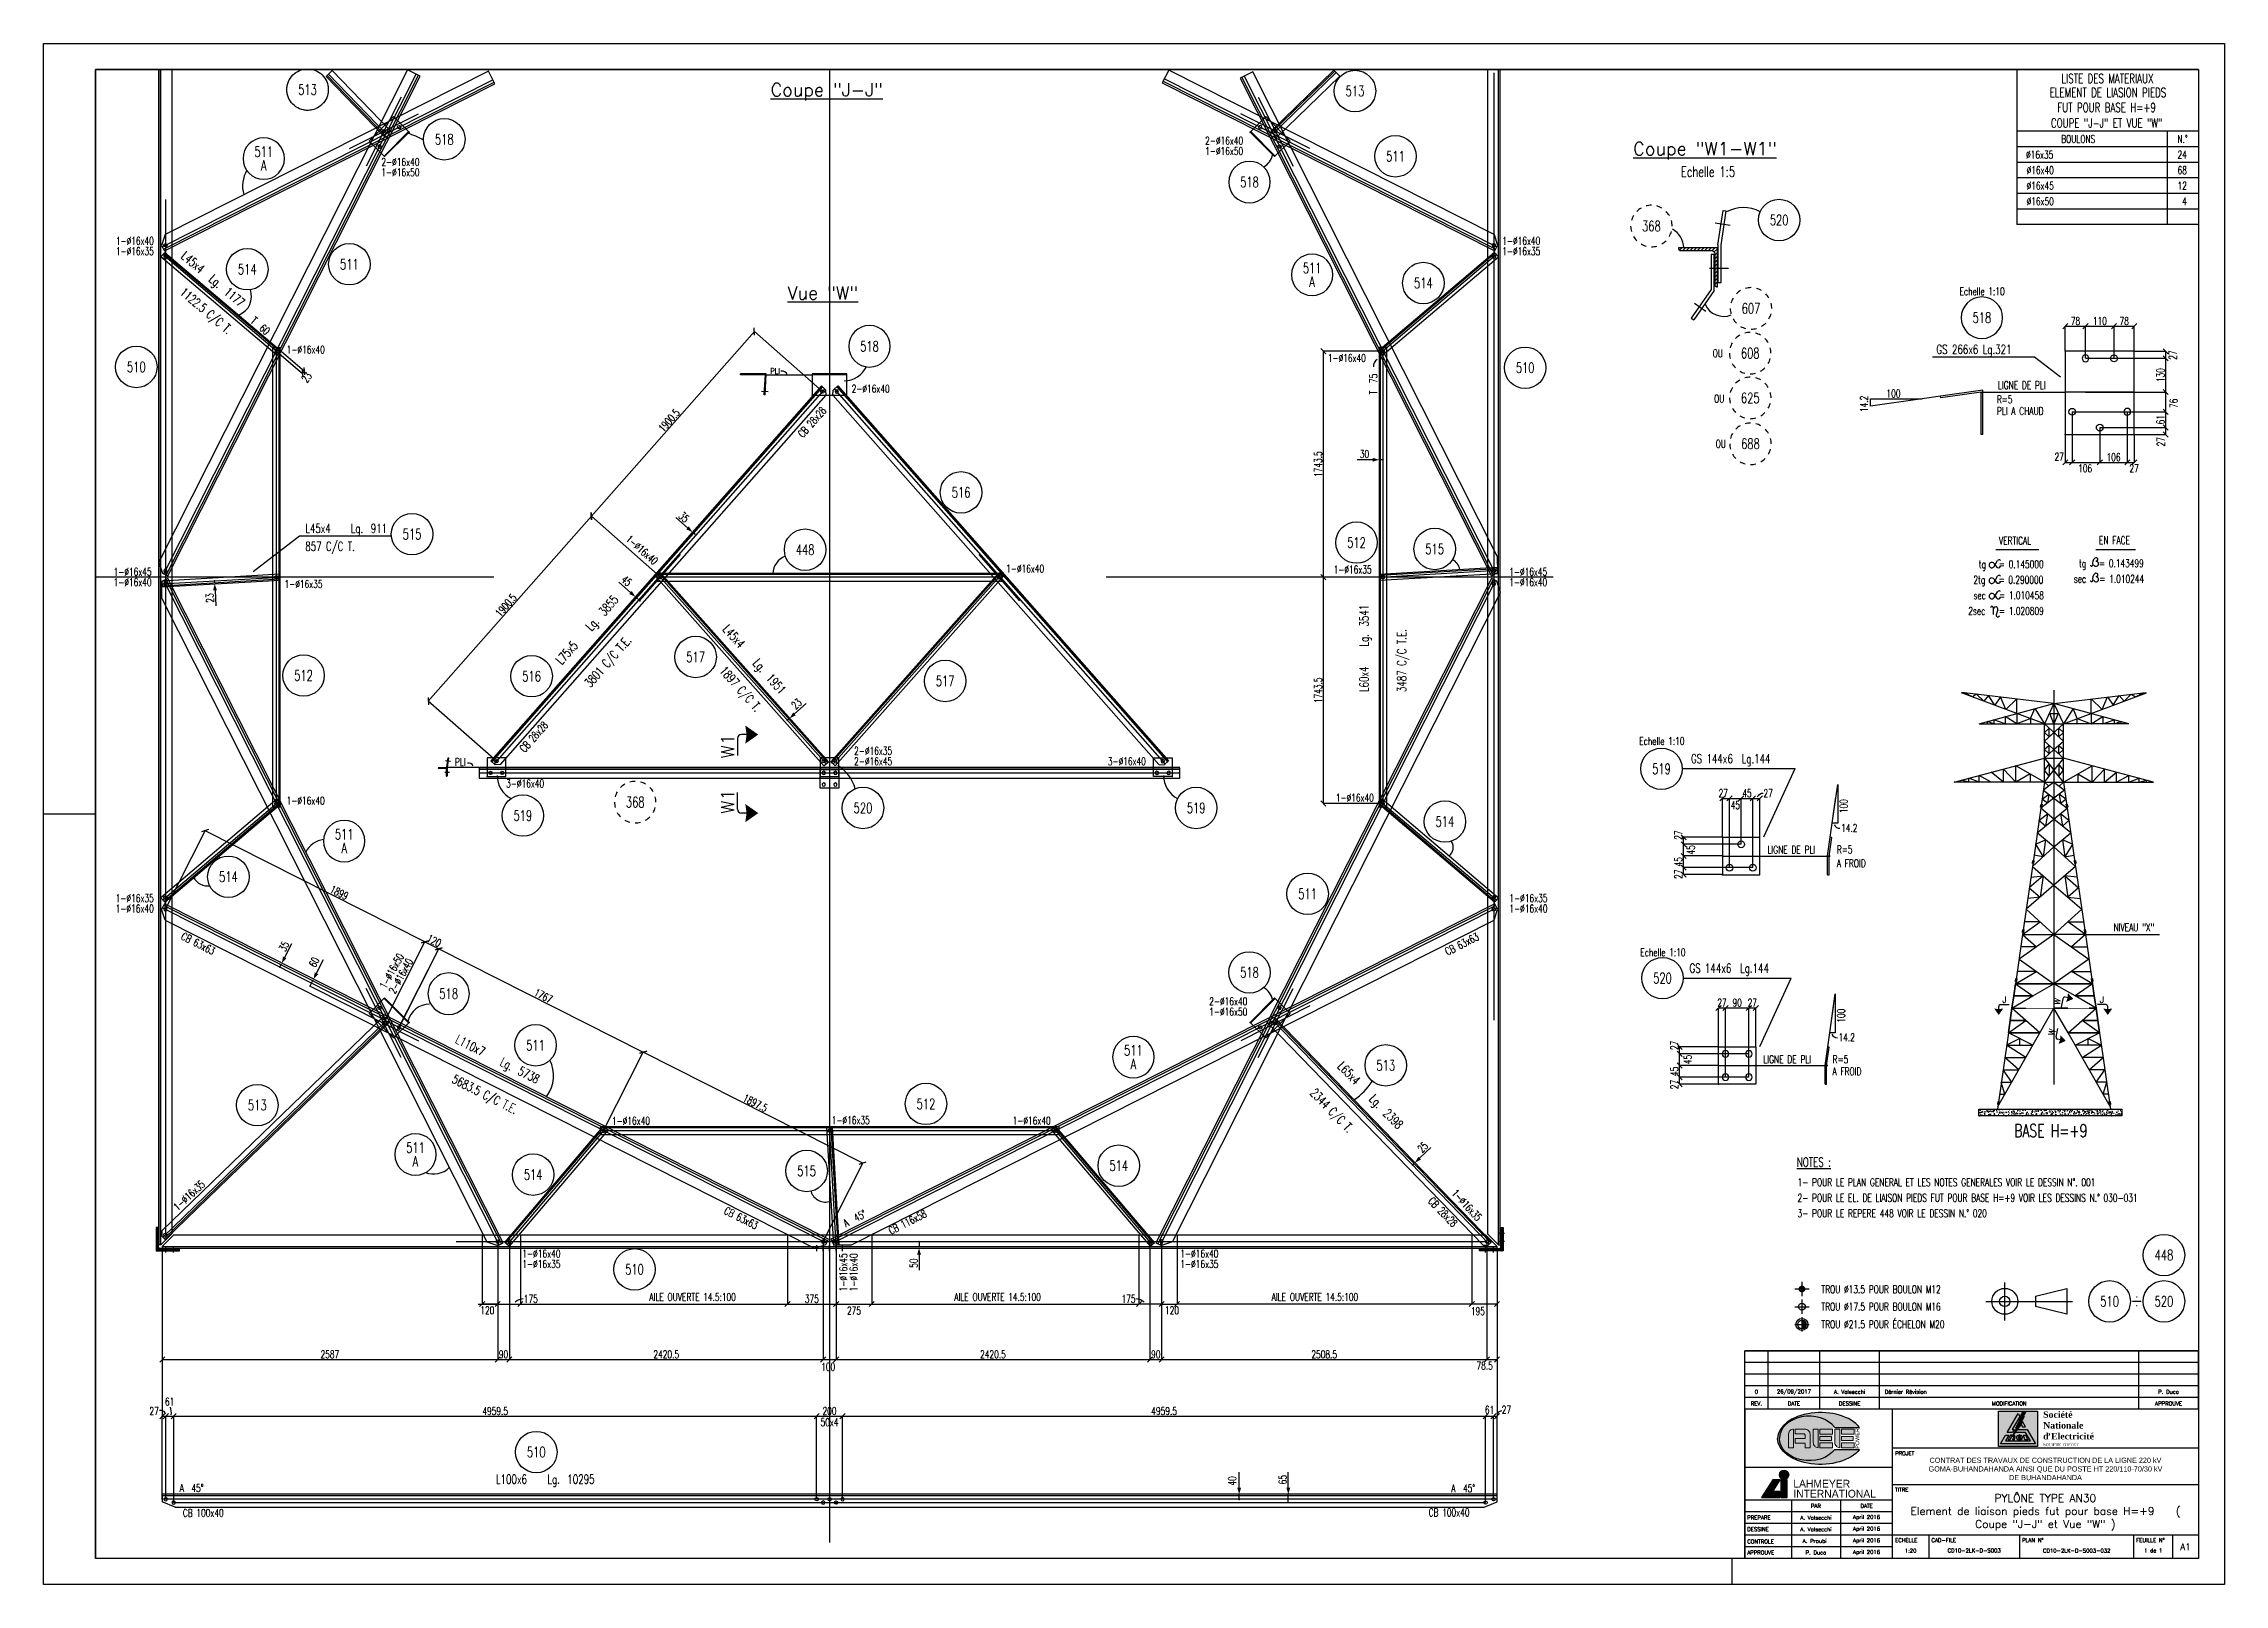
# Paper-space layout 'Layout1' of a CAD drawing. Extents: x 996 to 1837, y 52 to 646.
# The model-space entities are those that its viewports show. They can reach past a viewport. Long polylines and large blocks are cut down to what shows.
import ezdxf
from ezdxf.enums import TextEntityAlignment as Align

# ---------------------------------------------------------------- set-up
doc = ezdxf.new("R2010")
doc.units = 0
doc.header["$LTSCALE"] = 200
doc.header["$MEASUREMENT"] = 0
doc.linetypes.add('DASHDOT', pattern=[1, 0.5, -0.25, 0, -0.25])
doc.linetypes.add('DASHED', pattern=[0.75, 0.5, -0.25])
doc.layers.get('0').update_dxf_attribs({"linetype": 'CONTINUOUS'})
doc.layers.get('DEFPOINTS').update_dxf_attribs({"linetype": 'CONTINUOUS'})
for name, color, linetype in [('ASSI', 3, 'CONTINUOUS'), ('BOLLINI_1', 7, 'CONTINUOUS'), ('BOLLINI_5', 7, 'CONTINUOUS'), ('FORI', 2, 'CONTINUOUS'), ('LINEA-MEDIA', 7, 'CONTINUOUS'), ('LINEA_ANG', 2, 'CONTINUOUS'), ('LINEE_PIASTRE', 2, 'CONTINUOUS'), ('LM', 7, 'CONTINUOUS'), ('LP', 3, 'CONTINUOUS'), ('LS', 7, 'CONTINUOUS'), ('LSP', 3, 'CONTINUOUS'), ('MZ', 6, 'DASHDOT'), ('NOTATION', 2, 'CONTINUOUS'), ('PIASTRE', 5, 'CONTINUOUS'), ('PIEGA', 6, 'CONTINUOUS'), ('PIEGA_C_9808_50', 7, 'CONTINUOUS'), ('PIEGA_F_808_50', 7, 'CONTINUOUS'), ('QT_MAL', 7, 'CONTINUOUS'), ('QT_MPR', 7, 'CONTINUOUS'), ('SELLO', 7, 'CONTINUOUS'), ('SELLO-MODIFI', 7, 'CONTINUOUS'), ('SEZIONI', 6, 'CONTINUOUS'), ('TRAT-Y', 7, 'DASHED')]:
    doc.layers.add(name, color=color, linetype=linetype)
doc.styles.add('ARIAL', font='arial.ttf')
doc.styles.add('PIEGATI', font='ROMANS8.shx', dxfattribs={"width": 0.7})
doc.styles.add('QUOTE', font='ROMANS8.SHX', dxfattribs={"width": 0.7})
doc.styles.add('RD', font='ROMAND8.SHX', dxfattribs={"width": 0.7})
doc.styles.add('ROMANS', font='romans.shx', dxfattribs={"height": 2.5})
doc.styles.add('RQL', font='ROMANS8.SHX', dxfattribs={"width": 0.7})
doc.styles.add('RS', font='ROMANS8.shx', dxfattribs={"width": 0.7})
doc.styles.get("Standard").update_dxf_attribs({"font": 'ROMANS8.SHX', "width": 0.7})
doc.styles.add('SWIS', font='swissl.ttf')
doc.styles.add('TIMES', font='times.ttf')
doc.styles.add('TIMESNEGRITA', font='')
doc.styles.get('TIMESNEGRITA').set_extended_font_data('Times New Roman', bold=True)
doc.dimstyles.new('FRECCE1', dxfattribs={"dimtxt": 60, "dimasz": 6.6667, "dimexe": 0, "dimexo": 0, "dimgap": 1, "dimtad": 1, "dimzin": 0, "dimdsep": 46, "dimtxsty": 'RS', "dimblk1": 'QUOTP', "dimblk2": 'QUOTF', "dimsah": 1, "dimcen": 0, "dimclrd": 2, "dimclre": 2, "dimclrt": 7, "dimadec": 0, "dimazin": 0, "dimtfac": 1, "dimtix": 1, "dimtmove": 2, "dimatfit": 3, "dimldrblk": 'QUOTP', "dimfxl": 1, "dimtolj": 1, "dimtzin": 0, "dimarcsym": 0})
doc.dimstyles.new('TRATTO', dxfattribs={"dimscale": 0, "dimtxt": 60, "dimasz": 40, "dimexe": 0, "dimexo": 0, "dimgap": 10, "dimtad": 1, "dimrnd": 0.5, "dimdsep": 46, "dimtxsty": 'RS', "dimblk1": 'OBLIQUE', "dimblk2": 'OBLIQUE', "dimsah": 1, "dimcen": 0.09, "dimclrd": 2, "dimclre": 2, "dimclrt": 7, "dimadec": 0, "dimazin": 0, "dimtfac": 1, "dimtix": 1, "dimtmove": 2, "dimatfit": 3, "dimfxl": 1, "dimtolj": 1, "dimtzin": 0, "dimarcsym": 0})
pattern_1 = [(45, (-14479.731, 8836.717), (-3.53553391, 3.53553391), [])]

psp = doc.layouts.get("Layout1")

# ---------------------------------------------------------------- texts
at = {"layer": 'SELLO', "color": 2, "style": 'ROMANS'}
for s, height, p in [('REV.', 1.5, (1656.34, 121.48)), ('DATE', 1.5, (1670.84, 121.48)), ('DESSINE', 1.5, (1692.34, 121.48)), ('MODIFICATION', 1.5, (1753.84, 121.48)), ('APPROUVE', 1.5, (1815.34, 121.48)), ('A. Valsecchi', 1.5, (1679.34, 77.48)), ('PAR', 1.5, (1679.34, 81.98)), ('April 2016', 1.5, (1698.84, 77.48)), ('DATE', 1.5, (1698.84, 81.98)), ('A. Valsecchi', 1.5, (1679.34, 72.98)), ('A. Proubi ', 1.5, (1679.34, 68.48)), ('April 2016', 1.5, (1698.84, 72.98)), ('April 2016', 1.5, (1698.84, 68.48)), ('A1', 2.5, (1821.84, 66.23)), ('P. Duca', 1.5, (1679.34, 63.98)), ('April 2016', 1.5, (1698.84, 63.98))]:
    psp.add_text(s, height=height, dxfattribs=at).set_placement(p, align=Align.MIDDLE)
for s, p in [('PROJET', (1709.84, 102.23)), ('TITRE', (1709.84, 88.23)), ('PREPARE', (1652.84, 77.48)), ('CONTROLE', (1652.84, 68.23)), ('DESSINE', (1652.84, 72.98)), ('ECHELLE', (1709.84, 68.73)), ('CAD-FILE', (1723.84, 68.73)), ('PLAN N%%D', (1758.84, 68.73)), ('FEUILLE N%%D', (1802.84, 68.73)), ('APPROUVE', (1652.84, 63.98))]:
    psp.add_text(s, height=1.5, dxfattribs=at).set_placement(p, align=Align.MIDDLE_LEFT)
for s, p in [('1:20', (1715.84, 63.98)), ('CD10-2LK-D-S003', (1740.34, 64.05)), ('1 de 1', (1809.34, 64.05))]:
    psp.add_text(s, height=1.5, dxfattribs=at).set_placement(p, align=Align.CENTER)
at = {"layer": 'SELLO', "color": 3, "style": 'ROMANS'}
psp.add_text('CD10-2LK-D-S003-032', height=1.5, dxfattribs=at).set_placement((1779.84, 63.98), align=Align.CENTER)
at = {"layer": 'SELLO', "attachment_point": 5}
for s, insert, char_height, style in [('{\\C2;CONTRAT DES TRAVAUX DE CONSTRUCTION DE LA LIGNE 220 kV GOMA-BUHANDAHANDA AINSI QUE DU POSTE HT 220/110-70/30 kV\\PDE BUHANDAHANDA}', (1767.84, 96.23), 2, 'ARIAL'), ('{\\C4;PYLÔNE TYPE AN30\\P\\C3;Element de liaison pieds fut pour base H=+9    ( Coupe "J-J" et Vue "W" )}', (1767.84, 79.48), 3, 'ROMANS')]:
    psp.add_mtext_dynamic_manual_height_columns(s, width=118, gutter_width=12.5, heights=[0], dxfattribs=dict(at, insert=insert, char_height=char_height, style=style))
at = {"layer": 'SELLO-MODIFI', "color": 2, "style": 'ROMANS'}
for s, p in [('0', (1656.34, 125.98)), ('26/09/2017', (1670.84, 125.98)), ('A. Valsecchi', (1692.34, 125.98)), ('P. Duca', (1815.34, 125.98))]:
    psp.add_text(s, height=1.5, dxfattribs=at).set_placement(p, align=Align.MIDDLE)
psp.add_text('Dérnier Révision', height=1.5, dxfattribs=at).set_placement((1705.84, 125.98), align=Align.MIDDLE_LEFT)

msp = doc.modelspace()

# ---------------------------------------------------------------- texts
at = {"color": 7, "style": 'RS', "width": 0.7}
for s, p in [('LIGNE DE PLI', (156813.884, -154658.967)), ('LIGNE DE PLI', (155036.314, -158241.122)), ('NIVEAU "X"', (157705.762, -158839.766)), ('LIGNE DE PLI', (155004.749, -159856.484))]:
    msp.add_text(s, height=60, dxfattribs=at).set_placement(p)
at = {"layer": 'LINEA-MEDIA', "style": 'RS', "width": 0.7}
for s, p in [('VERTICAL', (156822.092, -155857.093)), ('EN FACE', (157593.669, -155854.263)), ('tg   = 0.145000', (156666.704, -156039.73)), ('tg   = 0.143499', (157439.005, -156032.487)), ('2tg   = 0.290000', (156625.232, -156159.731)), ('sec   = 1.010458', (156625.673, -156279.732)), ('sec   = 1.010244', (157399.178, -156152.488)), ('2sec   = 1.020809', (156585.609, -156399.734))]:
    msp.add_text(s, height=60.0007, dxfattribs=at).set_placement(p)
at = {"layer": 'LM', "style": 'RD', "width": 0.7}
for s, p in [('ELEMENT DE LIASION PIEDS', (157663.155, -152372.576)), ('LISTE DES MATERIAUX', (157659.24, -152264.574)), ('FUT POUR BASE H=+9', (157652.385, -152488.036)), ('COUPE "J-J" ET VUE "W"', (157652.385, -152608.019))]:
    msp.add_text(s, height=69.993, dxfattribs=at).set_placement(p, align=Align.MIDDLE)
at = {"layer": 'LM', "linetype": 'ByBlock', "style": 'RS', "width": 0.7}
for s, p in [('OU', (154613.877, -154413.078)), ('OU', (154624.836, -154763.354)), ('OU', (154636.967, -155111.496)), ('TROU %%C13.5 POUR BOULON M12', (155452.798, -161630.091)), ('TROU %%C17.5 POUR BOULON M16', (155452.837, -161763.874)), ('TROU %%C21.5 POUR ÉCHELON M20', (155452.811, -161900.7))]:
    msp.add_text(s, height=60, dxfattribs=at).set_placement(p)
at = {"layer": 'LM', "style": 'RS', "width": 0.7}
for s, p in [('1- POUR LE PLAN GENERAL ET LES NOTES GENERALES VOIR LE DESSIN N%%D. 001', (155269.075, -160804.976)), ('2- POUR LE EL. DE LIAISON PIEDS FUT POUR BASE H=+9 VOIR LES DESSINS N.° 030-031', (155269.075, -160924.976)), ('3- POUR LE REPERE 448 VOIR LE DESSIN N.° 020', (155269.075, -161044.976))]:
    msp.add_text(s, height=60, dxfattribs=at).set_placement(p)
at = {"layer": 'LM', "char_height": 59.9916, "style": 'RD'}
for s, insert, attachment_point in [('BOULONS', (157301.978, -152731.464), 4), ('N.°', (158277.943, -152731.464), 6)]:
    msp.add_mtext(s, dxfattribs=dict(at, insert=insert, attachment_point=attachment_point))
at = {"layer": 'LS', "color": 3, "style": 'RD'}
for s, height, p in [('%%UCoupe "J-J"', 100, (147780.887, -152368.3, -2509.509)), ('%%UCoupe "W1-W1"', 100, (154554.104, -152822.522, -3346.012)), ('%%UVue "W"', 100, (147750.642, -153917.294, -2509.509)), ('J', 50, (156864.704, -159367.231)), ('J', 50, (157616.855, -159367.231))]:
    msp.add_text(s, height=height, dxfattribs=at).set_placement(p, align=Align.MIDDLE)
at = {"layer": 'LS', "color": 7, "style": 'RS', "width": 0.7}
for s, height, p in [('∅16x35', 59.9916, (157031.104, -152881.483)), ('Echelle 1:5', 80, (154368.931, -153023.039)), ('∅16x40', 59.9916, (157035.314, -153001.41)), ('∅16x45', 59.9916, (157035.314, -153121.41)), ('∅16x50', 59.9916, (157035.314, -153241.41)), ('Echelle 1:10', 60, (156517.359, -153935.425)), ('Echelle 1:10', 60, (154047.483, -157403.311)), ('Echelle 1:10', 60, (154055.882, -159032.102)), ('AILE OUVERTE 14.5:100 ', 60, (146412.701, -161689.448)), ('AILE OUVERTE 14.5:100 ', 60, (148765.067, -161689.448)), ('AILE OUVERTE 14.5:100 ', 60, (151212.361, -161689.448))]:
    msp.add_text(s, height=height, dxfattribs=at).set_placement(p)
for s, height, p in [('24', 59.9916, (158271.654, -152881.426)), ('68', 59.9916, (158271.654, -153001.41)), ('12', 59.9916, (158271.654, -153121.41)), ('4', 59.992, (158271.654, -153241.41))]:
    msp.add_text(s, height=height, dxfattribs=at).set_placement(p, align=Align.RIGHT)
for s, p in [('14.2', (155780.424, -154773.394)), ('100', (155624.396, -157875.445)), ('100', (155604.831, -159490.808))]:
    msp.add_text(s, height=60, rotation=90, dxfattribs=at).set_placement(p, align=Align.MIDDLE)
for s, p in [('100', (156008.034, -154693.235)), ('14.2', (155667.715, -158042.666)), ('14.2', (155648.15, -159658.028))]:
    msp.add_text(s, height=60, dxfattribs=at).set_placement(p, align=Align.MIDDLE)
at = {"layer": 'LS', "color": 3, "style": 'RD'}
for s, height, rotation, p in [('W1', 100, 90, (147016.536, -157412.471)), ('W1', 100, 90, (147016.536, -157839.274)), ('W', 50, 78.6811612, (157271.347, -159381.621)), ('W', 50, 78.6811612, (157230.698, -159617.756))]:
    msp.add_text(s, height=height, rotation=rotation, dxfattribs=at).set_placement(p, align=Align.MIDDLE)
at = {"layer": 'LS', "color": 7, "attachment_point": 5, "style": 'RS'}
for insert, char_height in [((147383.459, -154519.754), 45), ((144954.906, -157534.105), 60)]:
    msp.add_mtext('\\A1;PLI', dxfattribs=dict(at, insert=insert, char_height=char_height))
at = {"layer": 'LS', "color": 3, "insert": (157221.549, -160377.222), "char_height": 100, "attachment_point": 5, "style": 'RD'}
msp.add_mtext('BASE H=+9', dxfattribs=at)
at = {"layer": 'NOTATION', "color": 7, "style": 'RS', "width": 0.7}
msp.add_text('%%uNOTES :', height=70, dxfattribs=at).set_placement((155262.919, -160655.174))

# ---------------------------------------------------------------- blocks, each defined once
blk = doc.blocks.new('LOGO SNEL')
at = {"layer": 'SELLO'}
h = blk.add_hatch(color=170, dxfattribs=at)
h.paths.add_polyline_path([(-3.08, 6.8), (-18.08, 6.8), (-18.08, -6.8), (-3.08, -6.8)])
h.paths.add_polyline_path([(-7.65, 0.74), (-8.92, 0.74), (-9.49, 1.73), (-8.86, 2.83)], flags=16)
h.paths.add_polyline_path([(-8.27, 4.7), (-10.07, 1.41), (-9.68, 1.41), (-10.97, -0.35), (-7.02, -0.35), (-3.86, -5.82), (-17.3, -5.82), (-15.41, -2.54), (-14.14, -2.54), (-15.41, -4.72), (-5.76, -4.72), (-7.65, -1.44), (-11.77, -1.44), (-12.42, -2.33), (-11.14, 0.17), (-11.49, 0.35), (-10.07, 3.14), (-10.42, 3.31), (-8.86, 6.38), (-7.61, 6.48), (-8.59, 4.7)], flags=16)
h.paths.add_polyline_path([(-9.95, 4.72), (-12.88, -0.35), (-12.1, -0.35), (-12.73, -1.44), (-14.78, -1.44), (-10.58, 5.82)], flags=16)
h.paths.add_polyline_path([(-7.7, -2.54), (-6.81, -4.26), (-7.9, -4.26), (-8.53, -2.54)], flags=16)
h.paths.add_polyline_path([(-9.03, -2.9), (-8.93, -3.09), (-8.86, -3.32), (-8.85, -3.52), (-10.41, -3.52), (-10.38, -3.67), (-10.3, -3.76), (-10.29, -3.77), (-10.2, -3.81), (-10.08, -3.83), (-9.99, -3.84), (-9.86, -3.83), (-9.77, -3.8), (-9.67, -3.74), (-9.65, -3.71), (-8.86, -3.71), (-8.93, -3.87), (-9.08, -4.03), (-9.28, -4.14), (-9.49, -4.2), (-9.66, -4.23), (-9.86, -4.25), (-10.11, -4.26), (-10.37, -4.23), (-10.59, -4.18), (-10.79, -4.09), (-10.93, -3.99), (-11.07, -3.83), (-11.15, -3.62), (-11.17, -3.41), (-11.16, -3.21), (-11.09, -3), (-10.99, -2.87), (-10.89, -2.77), (-10.75, -2.68), (-10.55, -2.6), (-10.31, -2.55), (-10.07, -2.54), (-9.82, -2.54), (-9.57, -2.58), (-9.36, -2.66), (-9.18, -2.76)], flags=16)
h.paths.add_polyline_path([(-9.62, -3.12), (-9.59, -3.23), (-10.45, -3.23), (-10.38, -3.1), (-10.27, -3), (-10.12, -2.96), (-9.95, -2.95), (-9.73, -2.99)], flags=0)
h.paths.add_polyline_path([(-12.73, -2.84), (-12.72, -2.84, -0.53324), (-12.35, -3.38), (-12.71, -4.26), (-11.93, -4.26), (-11.72, -3.03, 0.387199), (-12, -2.58, 0.188481), (-12.93, -2.68), (-12.87, -2.54), (-13.47, -2.54), (-14.36, -4.26), (-13.57, -4.26), (-13.09, -3.08, -0.304428)], flags=16)
h = blk.add_hatch(color=50, dxfattribs=at)
h.paths.add_polyline_path([(-14.78, -1.44), (-12.73, -1.44), (-12.1, -0.35), (-12.88, -0.35), (-9.95, 4.72), (-10.58, 5.82)])
h.paths.add_polyline_path([(-8.86, 2.83), (-9.49, 1.73), (-8.92, 0.74), (-7.65, 0.74)])
h.paths.add_polyline_path([(-10.97, -0.35), (-11.77, -1.44), (-7.65, -1.44), (-5.76, -4.72), (-15.41, -4.72), (-14.14, -2.54), (-15.41, -2.54), (-17.3, -5.82), (-3.86, -5.82), (-7.02, -0.35)])
h.paths.add_polyline_path([(-7.7, -2.54), (-8.53, -2.54), (-7.9, -4.26), (-6.81, -4.26)], flags=17)
h.paths.add_polyline_path([(-8.95, -3.05), (-9.01, -2.95), (-9.07, -2.87), (-9.15, -2.79), (-9.23, -2.73), (-9.31, -2.68), (-9.41, -2.64), (-9.52, -2.6), (-9.63, -2.57), (-9.76, -2.55), (-9.89, -2.54), (-10.03, -2.54), (-10.11, -2.54), (-10.24, -2.55), (-10.37, -2.56), (-10.49, -2.59), (-10.6, -2.62), (-10.7, -2.66), (-10.79, -2.71), (-10.87, -2.76), (-10.9, -2.79), (-10.99, -2.87), (-11.05, -2.95), (-11.11, -3.05), (-11.14, -3.16), (-11.17, -3.27), (-11.17, -3.4), (-11.17, -3.44), (-11.16, -3.56), (-11.13, -3.67), (-11.09, -3.78), (-11.03, -3.87), (-10.96, -3.96), (-10.87, -4.03), (-10.83, -4.06), (-10.74, -4.11), (-10.64, -4.16), (-10.54, -4.19), (-10.42, -4.22), (-10.3, -4.24), (-10.17, -4.25), (-10.03, -4.26), (-9.92, -4.25), (-9.78, -4.25), (-9.66, -4.23), (-9.54, -4.21), (-9.43, -4.19), (-9.33, -4.15), (-9.24, -4.12), (-9.14, -4.06), (-9.04, -3.99), (-8.97, -3.91), (-8.91, -3.81), (-8.86, -3.71), (-9.62, -3.71), (-9.8, -3.82), (-10.04, -3.84), (-10.27, -3.79), (-10.38, -3.67), (-10.41, -3.52), (-8.85, -3.52), (-8.86, -3.38), (-8.88, -3.26), (-8.91, -3.15)], flags=17)
h.paths.add_polyline_path([(-9.59, -3.23), (-10.45, -3.23), (-10.38, -3.1), (-10.27, -3), (-10.12, -2.96), (-9.95, -2.95), (-9.73, -2.99), (-9.62, -3.12)], flags=16)
h.paths.add_polyline_path([(-12.35, -3.38), (-12.71, -4.26), (-11.93, -4.26), (-11.72, -3.03, 0.387199), (-12, -2.58, 0.188481), (-12.93, -2.68), (-12.87, -2.54), (-13.47, -2.54), (-14.36, -4.26), (-13.57, -4.26), (-13.09, -3.08, -0.304428), (-12.73, -2.84), (-12.72, -2.84, -0.53324)], flags=17)
blk.add_hatch(color=10, dxfattribs=at).paths.add_polyline_path([(-11.14, 0.17), (-11.49, 0.35), (-10.07, 3.14), (-10.42, 3.31), (-8.86, 6.38), (-7.61, 6.48), (-8.59, 4.7), (-8.27, 4.7), (-10.07, 1.41), (-9.68, 1.41), (-12.42, -2.33)])
at = {"layer": 'SELLO', "color": 170}
blk.add_lwpolyline([(-18.08, 6.8), (-3.08, 6.8), (-3.08, -6.8), (-18.08, -6.8)], close=True, dxfattribs=at)
at = {"layer": 'SELLO', "color": 50}
for points in [[(-14.78, -1.44), (-10.58, 5.82), (-9.95, 4.72), (-12.88, -0.35), (-12.1, -0.35), (-12.73, -1.44)], [(-8.92, 0.74), (-7.65, 0.74), (-8.86, 2.83), (-9.49, 1.73)], [(-10.9, -2.79), (-10.99, -2.87), (-11.05, -2.95), (-11.11, -3.05), (-11.14, -3.16), (-11.17, -3.27), (-11.17, -3.4), (-11.17, -3.44), (-11.16, -3.56), (-11.13, -3.67), (-11.09, -3.78), (-11.03, -3.87), (-10.96, -3.96), (-10.87, -4.03), (-10.83, -4.06), (-10.74, -4.11), (-10.64, -4.16), (-10.54, -4.19), (-10.42, -4.22), (-10.3, -4.24), (-10.17, -4.25), (-10.03, -4.26), (-9.92, -4.25), (-9.78, -4.25), (-9.66, -4.23), (-9.54, -4.21), (-9.43, -4.19), (-9.33, -4.15), (-9.24, -4.12), (-9.14, -4.06), (-9.04, -3.99), (-8.97, -3.91), (-8.91, -3.81), (-8.86, -3.71), (-9.65, -3.71), (-9.67, -3.74), (-9.77, -3.8), (-9.86, -3.83), (-9.99, -3.84), (-10.08, -3.83), (-10.2, -3.81), (-10.29, -3.77), (-10.3, -3.76), (-10.38, -3.67), (-10.41, -3.52), (-8.85, -3.52), (-8.86, -3.38), (-8.88, -3.26), (-8.91, -3.15), (-8.95, -3.05), (-9.01, -2.95), (-9.07, -2.87), (-9.15, -2.79), (-9.23, -2.73), (-9.31, -2.68), (-9.41, -2.64), (-9.52, -2.6), (-9.63, -2.57), (-9.76, -2.55), (-9.89, -2.54), (-10.03, -2.54), (-10.11, -2.54), (-10.24, -2.55), (-10.37, -2.56), (-10.49, -2.59), (-10.6, -2.62), (-10.7, -2.66), (-10.79, -2.71), (-10.87, -2.76)], [(-9.99, -2.95), (-10.12, -2.96), (-10.23, -2.99), (-10.29, -3.02), (-10.38, -3.1), (-10.43, -3.2), (-10.44, -3.23), (-9.59, -3.23), (-9.62, -3.12), (-9.7, -3.03), (-9.71, -3.02), (-9.8, -2.97), (-9.92, -2.95)], [(-6.81, -4.26), (-7.9, -4.26), (-8.53, -2.54), (-7.7, -2.54)]]:
    blk.add_lwpolyline(points, close=True, dxfattribs=at)
at = {"layer": 'SELLO', "color": 10}
blk.add_lwpolyline([(-11.14, 0.17), (-11.49, 0.35), (-10.07, 3.14), (-10.42, 3.31), (-8.86, 6.38), (-7.61, 6.48), (-8.59, 4.7), (-8.27, 4.7), (-10.07, 1.41), (-9.68, 1.41), (-12.42, -2.33)], close=True, dxfattribs=at)
at = {"layer": 'SELLO', "color": 50}
blk.add_lwpolyline([(-10.97, -0.35), (-7.02, -0.35), (-3.86, -5.82), (-17.3, -5.82), (-15.41, -2.54), (-14.14, -2.54), (-15.41, -4.72), (-5.76, -4.72), (-7.65, -1.44), (-11.77, -1.44)], dxfattribs=at)
blk.add_lwpolyline([(-12.73, -2.84), (-12.72, -2.84, -0.53324), (-12.35, -3.38), (-12.71, -4.26), (-11.93, -4.26), (-11.72, -3.03, 0.387199), (-12, -2.58, 0.188481), (-12.93, -2.68), (-12.87, -2.54), (-13.47, -2.54), (-14.36, -4.26), (-13.57, -4.26), (-13.09, -3.08, -0.304428)], format="xyb", close=True, dxfattribs=at)
at = {"layer": 'SELLO'}
for s, height, style, p in [('SOCIETE  D ETAT', 1.0938, 'TIMES', (-0.9, -6.16)), (',', 2.5, 'TIMESNEGRITA', (1, -1.03)), (',', 1.09, 'TIMES', (7.74, -5.24))]:
    blk.add_text(s, height=height, dxfattribs=dict(at, style=style)).set_placement(p, align=Align.MIDDLE_LEFT)
at = {"layer": 'SELLO', "insert": (-0.9, 1.28), "char_height": 2.5, "width": 21.0938, "attachment_point": 4, "style": 'TIMESNEGRITA'}
blk.add_mtext('Société\\PNationale\\Pd Electricité', dxfattribs=at)
blk = doc.blocks.new('LOGO LAHMEYER')
at = {"layer": 'SELLO', "true_color": 0x231f20}
h = blk.add_hatch(color=250, dxfattribs=at)
h.dxf.hatch_style = 1
h.paths.add_polyline_path([(-14.55, -5.31), (-12.12, -5.31), (-12.12, 1.57), (-14.55, 1.57)])
h.paths.add_polyline_path([(-14.98, -5.31), (-14.98, -2.89), (-17.59, -2.89), (-14.81, 1.57), (-17.67, 1.57), (-21.98, -5.31)])
at = {"layer": 'SELLO', "true_color": 0xee1c25}
h = blk.add_hatch(color=240, dxfattribs=at)
h.dxf.hatch_style = 1
edge = h.paths.add_edge_path()
edge.add_arc((-13.33, 3.51), 1.8, 0, 360)
at = {"layer": 'SELLO', "color": 250, "true_color": 0x231f20}
for points in [[(-14.98, -5.31), (-14.98, -2.89), (-17.59, -2.89), (-14.81, 1.57), (-17.67, 1.57), (-21.98, -5.31)], [(-14.55, -5.31), (-12.12, -5.31), (-12.12, 1.57), (-14.55, 1.57)]]:
    blk.add_lwpolyline(points, close=True, dxfattribs=at)
at = {"layer": 'SELLO', "color": 240, "true_color": 0xee1c25}
blk.add_circle((-13.33, 3.51), 1.8, dxfattribs=at)
at = {"layer": 'SELLO', "color": 250, "true_color": 0x231f20, "style": 'ARIAL', "width": 0.95}
blk.add_text('LAHMEYER', height=3, dxfattribs=at).set_placement((-9.74, 1.57), align=Align.TOP_LEFT)
blk.add_text('INTERNATIONAL', height=3, dxfattribs=at).set_placement((-9.74, -6.2), align=Align.BOTTOM_LEFT)
blk = doc.blocks.new('LOGO AEE')
at = {"layer": 'SELLO', "true_color": 0x2e4894}
h = blk.add_hatch(color=167, dxfattribs=at)
h.dxf.hatch_style = 1
edge = h.paths.add_edge_path()
edge.add_ellipse((0.8, 0), major_axis=(-16.61, 0), ratio=0.602151, start_angle=205.37693, end_angle=360)
edge.add_ellipse((0.8, 0), major_axis=(-16.61, 0), ratio=0.602151, start_angle=0, end_angle=154.62307)
edge.add_line((15.81, -4.29), (6.23, -4.29))
edge.add_ellipse((-3.66, 0), major_axis=(-11.43, 0), ratio=0.75, start_angle=0, end_angle=150, ccw=False)
edge.add_ellipse((-3.66, 0), major_axis=(-11.43, 0), ratio=0.75, start_angle=210, end_angle=360, ccw=False)
edge.add_line((6.23, 4.29), (15.81, 4.29))
at = {"layer": 'SELLO', "lineweight": 0, "true_color": 0x615b56}
h = blk.add_hatch(color=251, dxfattribs=at)
h.dxf.hatch_style = 1
h.paths.add_polyline_path([(13.74, 3.57), (8.83, 3.57), (8.83, 1.68), (13.74, 1.68)])
h.paths.add_polyline_path([(8.18, 3.57), (6.3, 3.57), (6.3, -1.63), (6.32, -1.93), (6.41, -2.33), (6.59, -2.68), (6.85, -3.01), (7.04, -3.19), (7.39, -3.4), (7.77, -3.53), (8.18, -3.57)])
h.paths.add_polyline_path([(13.33, 0.77), (8.83, 0.77), (8.83, -0.76), (13.33, -0.76)])
h.paths.add_polyline_path([(13.74, -1.73), (8.83, -1.73), (8.83, -3.57), (13.74, -3.57)])
h.paths.add_polyline_path([(5.41, 3.57), (0.49, 3.57), (0.49, 1.68), (5.41, 1.68)])
h.paths.add_polyline_path([(-0.15, 3.57), (-2.03, 3.57), (-2.03, -1.63), (-2.01, -1.93), (-1.91, -2.33), (-1.74, -2.68), (-1.48, -3.01), (-1.29, -3.19), (-0.94, -3.4), (-0.56, -3.53), (-0.15, -3.57)])
h.paths.add_polyline_path([(5, 0.77), (0.49, 0.77), (0.49, -0.76), (5, -0.76)])
h.paths.add_polyline_path([(5.41, -1.73), (0.49, -1.73), (0.49, -3.57), (5.41, -3.57)])
h.paths.add_polyline_path([(-9.67, 3.57), (-9.93, 3.56), (-10.33, 3.47), (-10.69, 3.29), (-11.01, 3.04), (-11.17, 2.88), (-11.38, 2.54), (-11.51, 2.15), (-11.55, 1.73), (-11.55, -3.57), (-9.67, -3.57)])
h.paths.add_polyline_path([(-5.34, 3.57), (-9.04, 3.57), (-9.04, 1.73), (-5.77, 1.73), (-5.59, 1.73), (-5.26, 1.56), (-5.2, 1.45), (-5.13, 1.02), (-5.13, -0.02), (-9.04, -0.02), (-9.04, -1.84), (-5.13, -1.84), (-5.13, -3.57), (-3.3, -3.57), (-3.3, 1.73), (-3.31, 1.99), (-3.41, 2.38), (-3.61, 2.73), (-3.89, 3.04), (-4.15, 3.25), (-4.51, 3.43), (-4.91, 3.54)])
at = {"layer": 'SELLO', "color": 251, "lineweight": 0, "true_color": 0x615b56}
for points in [[(-9.67, 3.57), (-9.93, 3.56), (-10.33, 3.47), (-10.69, 3.29), (-11.01, 3.04), (-11.17, 2.88), (-11.38, 2.54), (-11.51, 2.15), (-11.55, 1.73), (-11.55, -3.57), (-9.67, -3.57)], [(-5.34, 3.57), (-9.04, 3.57), (-9.04, 1.73), (-5.77, 1.73), (-5.59, 1.73), (-5.26, 1.56), (-5.2, 1.45), (-5.13, 1.02), (-5.13, -0.02), (-9.04, -0.02), (-9.04, -1.84), (-5.13, -1.84), (-5.13, -3.57), (-3.3, -3.57), (-3.3, 1.73), (-3.31, 1.99), (-3.41, 2.38), (-3.61, 2.73), (-3.89, 3.04), (-4.15, 3.25), (-4.51, 3.43), (-4.91, 3.54)], [(-0.15, 3.57), (-2.03, 3.57), (-2.03, -1.63), (-2.01, -1.93), (-1.91, -2.33), (-1.74, -2.68), (-1.48, -3.01), (-1.29, -3.19), (-0.94, -3.4), (-0.56, -3.53), (-0.15, -3.57)], [(5.41, 3.57), (0.49, 3.57), (0.49, 1.68), (5.41, 1.68)], [(5, 0.77), (0.49, 0.77), (0.49, -0.76), (5, -0.76)], [(8.18, 3.57), (6.3, 3.57), (6.3, -1.63), (6.32, -1.93), (6.41, -2.33), (6.59, -2.68), (6.85, -3.01), (7.04, -3.19), (7.39, -3.4), (7.77, -3.53), (8.18, -3.57)], [(13.74, 3.57), (8.83, 3.57), (8.83, 1.68), (13.74, 1.68)], [(13.33, 0.77), (8.83, 0.77), (8.83, -0.76), (13.33, -0.76)], [(5.41, -1.73), (0.49, -1.73), (0.49, -3.57), (5.41, -3.57)], [(13.74, -1.73), (8.83, -1.73), (8.83, -3.57), (13.74, -3.57)]]:
    blk.add_lwpolyline(points, close=True, dxfattribs=at)
at = {"layer": 'SELLO', "color": 167, "true_color": 0x2e4894}
for points in [[(6.23, 4.29), (15.81, 4.29)], [(6.23, -4.29), (15.81, -4.29)]]:
    blk.add_lwpolyline(points, dxfattribs=at)
for centre, major_axis, ratio, start_param in [((0.8, 0), (-16.61, 0), 0.602151, 3.584504), ((-3.66, 0), (-11.43, 0), 0.75, 3.665191)]:
    blk.add_ellipse(centre, major_axis=major_axis, ratio=ratio, start_param=start_param, end_param=6.283185, dxfattribs=at)
at = {"layer": 'SELLO', "color": 167, "true_color": 0x2e4894, "extrusion": (0, 0, -1)}
for centre, major_axis, ratio, start_param in [((-3.66, 0), (-11.43, 0), 0.75, 3.665191), ((0.8, 0), (-16.61, 0), 0.602151, 3.584504)]:
    blk.add_ellipse(centre, major_axis=major_axis, ratio=ratio, start_param=start_param, end_param=6.283185, dxfattribs=at)
at = {"layer": 'SELLO', "color": 13, "true_color": 0xd3505e, "style": 'SWIS'}
blk.add_text('POWER', height=1.5, rotation=90, dxfattribs=at).set_placement((14.91, 0), align=Align.MIDDLE)
blk = doc.blocks.new('16')
blk.add_circle((0, 0), 1)
blk = doc.blocks.new('ASSE98')
blk.add_line((0, 0), (1, 0))
at = {"color": 7, "style": 'QUOTE', "width": 0.5, "flags": 1}
for tag, p in [('TI', (1.3831, 6.8273)), ('DI_S', (1.3831, 6.4218)), ('D_S', (1.3831, 6.0209)), ('E_S', (1.3831, 5.6806)), ('NFORI', (1.3645, 5.2979)), ('ALAR', (1.3635, 4.9325)), ('FAM', (1.3775, 4.5465)), ('ALA', (1.3831, 4.1926)), ('DISP2', (1.3831, 3.8497)), ('DISP1', (1.3831, 3.5069)), ('PINZAF', (1.3831, 3.164)), ('PINZAI', (1.3831, 2.8211)), ('TRP', (1.3831, 2.4783)), ('NP', (1.3831, 2.1354)), ('SV', (1.3831, 1.7926)), ('PESO', (1.3831, 1.4497)), ('QUA', (1.3831, 1.1069)), ('LUN', (1.3831, 0.764)), ('PROF', (1.3831, 0.4211)), ('POS', (1.3831, 0.0783))]:
    blk.add_attdef(tag, p, '', height=0.2, dxfattribs=at)
at = {"color": 7, "flags": 1}
for tag, p in [('LAV1', (3.0743, 6.8285)), ('LAV2', (3.0743, 6.4951)), ('LAV3', (3.0743, 6.1618)), ('LAV4', (3.0743, 5.8285)), ('LAV5', (3.0743, 5.4951)), ('LAV6', (3.0743, 5.1618)), ('LAV7', (3.0743, 4.8285)), ('LAV8', (3.0743, 4.4951)), ('LAV9', (3.0743, 4.1618)), ('LAV10', (3.0743, 3.8285))]:
    blk.add_attdef(tag, p, '', height=0.2, dxfattribs=at)
blk = doc.blocks.new('QUOTP')
at = {"layer": 'ASSI', "color": 2, "const_width": 1.07}
blk.add_lwpolyline([(-0.5, 0, 1), (0.5, 0, 1)], format="xyb", close=True, dxfattribs=at)
blk = doc.blocks.new('QUOTF')
at = {"layer": 'LS', "color": 2}
blk.add_line((7.5, 0), (25.5, 0), dxfattribs=at)
blk.add_solid([(7.5, 2.25), (0, 0), (7.5, -2.25)], dxfattribs=at)
blk = doc.blocks.new('*D26')
at = {"layer": 'DEFPOINTS', "color": 0, "transparency": 16777216}
for p in [(148493, -161233), (148493, -161283), (148493, -161283)]:
    blk.add_point(p, dxfattribs=at)
at = {"layer": 'QT_MAL', "color": 2, "lineweight": -2, "transparency": 16777216}
blk.add_line((148493, -161240), (148493, -161276), dxfattribs=at)
at = {"layer": 'QT_MAL', "color": 2, "lineweight": -2, "transparency": 16777216, "xscale": 6.6667, "yscale": 6.6667, "zscale": 6.6667}
for name, p, rotation in [('QUOTF', (148493, -161283), 270), ('QUOTP', (148493, -161233), 90)]:
    blk.add_blockref(name, p, dxfattribs=dict(at, rotation=rotation))
at = {"layer": 'QT_MAL', "color": 7, "transparency": 16777216, "insert": (148451, -161399), "char_height": 60, "attachment_point": 5, "rotation": 90, "style": 'RS'}
blk.add_mtext('\\A1;50', dxfattribs=at)
blk = doc.blocks.new('xxx')
blk.add_circle((0, 0), 8)
at = {"color": 3, "style": 'RQL', "width": 0.7}
blk.add_attdef('POS', text='', height=4, dxfattribs=at).set_placement((0, 0), align=Align.MIDDLE)
at = {"style": 'RQL', "width": 0.7, "flags": 1}
for tag, p in [('TIPO', (-0.39, -8.66)), ('POS1', (-0.39, -5.42))]:
    blk.add_attdef(tag, p, '', height=2, dxfattribs=at)
blk = doc.blocks.new('zzz')
at = {"linetype": 'Continuous'}
for start, end in [(180, 195), (150, 165), (120, 135), (90, 105), (60, 75), (30, 45), (0, 15), (210, 225), (240, 255), (270, 285), (300, 315), (330, 345)]:
    blk.add_arc((0, 0), 8, start, end, dxfattribs=at)
at = {"color": 3, "style": 'RQL', "width": 0.7}
blk.add_attdef('POS1', text='', height=4, dxfattribs=at).set_placement((0, 0), align=Align.MIDDLE)
at = {"style": 'RQL', "width": 0.7, "flags": 1}
blk.add_attdef('TIPO', (0, -8), '', height=3, dxfattribs=at)
blk = doc.blocks.new('12')
at = {"color": 0}
for p, q in [((-1, 0.06), (-0.06, 1)), ((-1, 0.01), (-0.01, 1)), ((-1, -0.03), (0.03, 1)), ((-1, -0.07), (0.07, 1)), ((0.09, -1), (-1, 0.09)), ((0.05, -1), (-1, 0.05)), ((0, -1), (-1, 0)), ((-0.99, 0.16), (-0.16, 0.99)), ((-0.99, 0.11), (-0.11, 0.99)), ((-0.99, -0.11), (0.11, 0.99)), ((-0.99, -0.15), (0.15, 0.99)), ((0.17, -0.99), (-0.99, 0.17)), ((0.13, -0.99), (-0.99, 0.13)), ((-0.98, 0.22), (-0.22, 0.98)), ((-0.98, -0.19), (0.19, 0.98)), ((0.21, -0.98), (-0.98, 0.21)), ((-0.97, -0.23), (0.23, 0.97)), ((0.24, -0.97), (-0.97, 0.24)), ((-0.96, 0.28), (-0.28, 0.96)), ((-0.96, -0.27), (0.27, 0.96)), ((0.28, -0.96), (-0.96, 0.28)), ((-0.95, -0.3), (0.3, 0.95)), ((0.31, -0.95), (-0.95, 0.31)), ((-0.94, 0.34), (-0.34, 0.94)), ((-0.94, -0.33), (0.33, 0.94)), ((0.35, -0.94), (-0.94, 0.35)), ((-0.93, -0.37), (0.37, 0.93)), ((0.38, -0.93), (-0.93, 0.38)), ((-0.92, -0.4), (0.4, 0.92)), ((-0.91, 0.42), (-0.42, 0.91)), ((0.41, -0.91), (-0.91, 0.41)), ((-0.9, -0.43), (0.43, 0.9)), ((0.44, -0.9), (-0.9, 0.44)), ((-0.89, -0.46), (0.46, 0.89)), ((0.47, -0.88), (-0.88, 0.47)), ((-0.87, -0.49), (0.49, 0.87)), ((0.5, -0.87), (-0.87, 0.5)), ((-0.86, 0.52), (-0.52, 0.86)), ((-0.86, -0.52), (0.52, 0.86)), ((0.53, -0.85), (-0.85, 0.53)), ((-0.84, -0.54), (0.54, 0.84)), ((0.55, -0.83), (-0.83, 0.55)), ((-0.82, -0.57), (0.57, 0.82)), ((0.58, -0.81), (-0.81, 0.58)), ((-0.8, -0.6), (0.6, 0.8)), ((0.61, -0.79), (-0.79, 0.61)), ((-0.78, -0.62), (0.62, 0.78)), ((0.63, -0.78), (-0.78, 0.63)), ((-0.76, -0.65), (0.65, 0.76)), ((0.66, -0.75), (-0.75, 0.66)), ((-0.74, -0.67), (0.67, 0.74)), ((0.68, -0.73), (-0.73, 0.68)), ((-0.72, -0.69), (0.69, 0.72)), ((0.7, -0.71), (-0.71, 0.7)), ((-0.7, -0.72), (0.72, 0.7)), ((0.73, -0.69), (-0.69, 0.73)), ((0.75, -0.67), (-0.67, 0.75)), ((-0.67, -0.74), (0.74, 0.67)), ((-0.65, -0.76), (0.76, 0.65)), ((0.77, -0.64), (-0.64, 0.77)), ((-0.63, -0.78), (0.78, 0.63)), ((0.79, -0.62), (-0.62, 0.79)), ((-0.6, -0.8), (0.8, 0.6)), ((0.81, -0.59), (-0.59, 0.81)), ((-0.57, -0.82), (0.82, 0.57)), ((0.83, -0.56), (-0.56, 0.83)), ((-0.55, -0.84), (0.84, 0.55)), ((0.84, -0.54), (-0.54, 0.84)), ((-0.52, -0.85), (0.85, 0.52)), ((0.86, -0.51), (-0.51, 0.86)), ((-0.49, -0.87), (0.87, 0.49)), ((0.88, -0.48), (-0.48, 0.88)), ((-0.46, -0.89), (0.89, 0.46)), ((0.89, -0.45), (-0.45, 0.89)), ((-0.43, -0.9), (0.9, 0.43)), ((0.91, -0.42), (-0.42, 0.91)), ((-0.4, -0.92), (0.92, 0.4)), ((0.92, -0.39), (-0.39, 0.92)), ((-0.37, -0.93), (0.93, 0.37)), ((0.93, -0.36), (-0.36, 0.93)), ((-0.34, -0.94), (0.94, 0.34)), ((0.95, -0.33), (-0.33, 0.95)), ((-0.3, -0.95), (0.95, 0.3)), ((0.96, -0.29), (-0.29, 0.96)), ((-0.27, -0.96), (0.96, 0.27)), ((0.97, -0.26), (-0.26, 0.97)), ((-0.23, -0.97), (0.97, 0.23)), ((0.98, -0.22), (-0.22, 0.98)), ((-0.2, -0.98), (0.98, 0.2)), ((0.98, -0.18), (-0.18, 0.98)), ((-0.16, -0.99), (0.99, 0.16)), ((0.99, -0.14), (-0.14, 0.99)), ((-0.12, -0.99), (0.99, 0.12)), ((0.99, -0.1), (-0.1, 0.99)), ((-0.08, -1), (1, 0.08)), ((1, -0.06), (-0.06, 1)), ((-0.04, -1), (1, 0.04)), ((1, -0.02), (-0.02, 1)), ((1, 0.02), (0.02, 1)), ((1, 0.07), (0.07, 1)), ((0.99, 0.12), (0.12, 0.99)), ((0.98, 0.17), (0.17, 0.98)), ((0.97, 0.23), (0.23, 0.97)), ((0.96, 0.29), (0.29, 0.96)), ((0.93, 0.36), (0.36, 0.93)), ((0.9, 0.44), (0.44, 0.9)), ((0.84, 0.55), (0.55, 0.84)), ((-0.04, -1), (-1, -0.04)), ((-0.09, -1), (-1, -0.09)), ((-0.14, -0.99), (-0.99, -0.14)), ((-0.2, -0.98), (-0.98, -0.2)), ((-0.25, -0.97), (-0.97, -0.25)), ((-0.32, -0.95), (-0.95, -0.32)), ((-0.39, -0.92), (-0.92, -0.39)), ((-0.48, -0.88), (-0.88, -0.48)), ((-0.6, -0.8), (-0.8, -0.6)), ((0.01, -1), (1, -0.01)), ((0.05, -1), (1, -0.05)), ((0.1, -0.99), (0.99, -0.1)), ((0.15, -0.99), (0.99, -0.15)), ((0.21, -0.98), (0.98, -0.21)), ((0.27, -0.96), (0.96, -0.27)), ((0.33, -0.94), (0.94, -0.33)), ((0.41, -0.91), (0.91, -0.41)), ((0.5, -0.87), (0.87, -0.5)), ((0.66, -0.75), (0.75, -0.66))]:
    blk.add_line(p, q, dxfattribs=at)
blk.add_circle((0, 0), 1)
blk = doc.blocks.new('20')
at = {"color": 0}
for p, q in [((0, 0.98), (0.02, 1)), ((0, 0.94), (0.06, 1)), ((1, -0.01), (0, 0.99)), ((0, 0.89), (0.1, 0.99)), ((0, 0.85), (0.14, 0.99)), ((0, 0.8), (0.18, 0.98)), ((0, 0.76), (0.22, 0.98)), ((0, 0.71), (0.25, 0.97)), ((0, 0.67), (0.29, 0.96)), ((1, -0.05), (0, 0.95)), ((0, 0.62), (0.32, 0.95)), ((0, 0.58), (0.36, 0.93)), ((0, 0.53), (0.39, 0.92)), ((0, 0.49), (0.42, 0.91)), ((1, -0.09), (0, 0.9)), ((0, 0.44), (0.45, 0.89)), ((0, 0.4), (0.48, 0.88)), ((0.99, -0.13), (0, 0.86)), ((0, 0.35), (0.51, 0.86)), ((0, 0.31), (0.54, 0.84)), ((0, 0.26), (0.56, 0.83)), ((0.99, -0.17), (0, 0.81)), ((0, 0.22), (0.59, 0.81)), ((0, 0.17), (0.61, 0.79)), ((0.98, -0.21), (0, 0.77)), ((0, 0.13), (0.64, 0.77)), ((0, 0.08), (0.66, 0.75)), ((0, 0.04), (0.69, 0.73)), ((0.97, -0.25), (0, 0.72)), ((0, -0.01), (0.71, 0.7)), ((0.96, -0.28), (0, 0.68)), ((0, -0.05), (0.73, 0.68)), ((0, -0.1), (0.75, 0.66)), ((0.95, -0.32), (0, 0.63)), ((0, -0.14), (0.77, 0.63)), ((0, -0.19), (0.79, 0.61)), ((0.94, -0.35), (0, 0.59)), ((0, -0.23), (0.81, 0.58)), ((0, -0.28), (0.83, 0.56)), ((0.92, -0.38), (0, 0.54)), ((0, -0.32), (0.85, 0.53)), ((0.91, -0.41), (0, 0.5)), ((0, -0.36), (0.87, 0.5)), ((0, -0.41), (0.88, 0.47)), ((0.9, -0.44), (0, 0.45)), ((0, -0.45), (0.9, 0.44)), ((0.88, -0.47), (0, 0.41)), ((0, -0.5), (0.91, 0.41)), ((0, -0.54), (0.92, 0.38)), ((0.87, -0.5), (0, 0.36)), ((0, -0.59), (0.94, 0.35)), ((0.85, -0.53), (0, 0.32)), ((0, -0.63), (0.95, 0.31)), ((0, -0.68), (0.96, 0.28)), ((0.83, -0.56), (0, 0.27)), ((0, -0.72), (0.97, 0.25)), ((0.81, -0.58), (0, 0.23)), ((0, -0.77), (0.98, 0.21)), ((0.79, -0.61), (0, 0.18)), ((0, -0.81), (0.99, 0.17)), ((0.77, -0.63), (0, 0.14)), ((0, -0.86), (0.99, 0.13)), ((0.75, -0.66), (0, 0.09)), ((0, -0.9), (1, 0.09)), ((0.73, -0.68), (0, 0.05)), ((0, -0.95), (1, 0.05)), ((0.71, -0.7), (0, 0.01)), ((0, -0.99), (1, 0.01)), ((1, 0.04), (0.04, 1)), ((1, 0.09), (0.09, 1)), ((0.99, 0.14), (0.14, 0.99)), ((0.98, 0.19), (0.19, 0.98)), ((0.97, 0.25), (0.25, 0.97)), ((0.95, 0.31), (0.31, 0.95)), ((0.92, 0.38), (0.38, 0.92)), ((0.88, 0.47), (0.47, 0.88)), ((0.81, 0.59), (0.59, 0.81)), ((0.69, -0.73), (0, -0.04)), ((0.66, -0.75), (0, -0.08)), ((0.64, -0.77), (0, -0.13)), ((0.61, -0.79), (0, -0.17)), ((0.59, -0.81), (0, -0.22)), ((0.56, -0.83), (0, -0.26)), ((0.54, -0.84), (0, -0.31)), ((0.51, -0.86), (0, -0.35)), ((0.48, -0.88), (0, -0.4)), ((0.45, -0.89), (0, -0.44)), ((0.42, -0.91), (0, -0.49)), ((0.39, -0.92), (0, -0.53)), ((0.36, -0.93), (0, -0.58)), ((0.32, -0.95), (0, -0.62)), ((0.29, -0.96), (0, -0.67)), ((0.25, -0.97), (0, -0.71)), ((0.22, -0.98), (0, -0.76)), ((0.18, -0.98), (0, -0.8)), ((0.14, -0.99), (0, -0.85)), ((0.1, -0.99), (0, -0.89)), ((0.04, -1), (1, -0.04)), ((0.09, -1), (1, -0.09)), ((0.14, -0.99), (0.99, -0.14)), ((0.19, -0.98), (0.98, -0.19)), ((0.25, -0.97), (0.97, -0.25)), ((0.31, -0.95), (0.95, -0.31)), ((0.38, -0.92), (0.92, -0.38)), ((0.47, -0.88), (0.88, -0.47)), ((0.59, -0.81), (0.81, -0.59))]:
    blk.add_line(p, q, dxfattribs=at)
blk.add_line((0, 1), (0, -1))
blk.add_circle((0, 0), 1)
blk = doc.blocks.new('*D30')
at = {"layer": 'DEFPOINTS', "color": 0, "transparency": 16777216}
for p in [(150962, -163180), (150962, -163180), (150962, -163220)]:
    blk.add_point(p, dxfattribs=at)
at = {"layer": 'QT_MAL', "color": 2, "lineweight": -2, "transparency": 16777216}
blk.add_line((150962, -163213), (150962, -163186), dxfattribs=at)
at = {"layer": 'QT_MAL', "color": 2, "lineweight": -2, "transparency": 16777216, "xscale": 6.6667, "yscale": 6.6667, "zscale": 6.6667}
for name, p, rotation in [('QUOTF', (150962, -163180), 90), ('QUOTP', (150962, -163220), 270)]:
    blk.add_blockref(name, p, dxfattribs=dict(at, rotation=rotation))
at = {"layer": 'QT_MAL', "color": 7, "transparency": 16777216, "insert": (150908, -163078), "char_height": 60, "attachment_point": 5, "rotation": 90, "style": 'RS'}
blk.add_mtext('\\A1;40', dxfattribs=at)
blk = doc.blocks.new('MRKR_98')
blk.add_point((0, 0))
at = {"color": 7, "style": 'QUOTE', "width": 0.5, "flags": 1}
for tag, p in [('AUX2', (3.71, 4.93)), ('NFORI', (3.72, 5.3)), ('TI', (3.73, 6.83)), ('AUX1', (3.73, 4.19)), ('DI_S', (3.73, 6.42)), ('D_S', (3.73, 6.02)), ('E_S', (3.73, 5.68)), ('FAM', (3.73, 4.55)), ('COMMESSA', (3.73, 3.85)), ('MD', (3.73, 3.51)), ('MP', (3.73, 3.16)), ('LARGHEZZA', (3.73, 2.82)), ('SPESSORE', (3.73, 2.48)), ('NP', (3.73, 2.14)), ('SV', (3.73, 1.79)), ('PESO', (3.73, 1.45)), ('QUA', (3.73, 1.11)), ('LUN', (3.73, 0.76)), ('PROF', (3.73, 0.42)), ('POS', (3.73, 0.08))]:
    blk.add_attdef(tag, p, '', height=0.2, dxfattribs=at)
at = {"color": 7, "flags": 1}
for tag, p in [('LAV1', (5.26, 6.88)), ('LAV2', (5.26, 6.55)), ('LAV3', (5.26, 6.21)), ('LAV4', (5.26, 5.88)), ('LAV5', (5.26, 5.55)), ('LAV6', (5.26, 5.21)), ('LAV7', (5.26, 4.88)), ('LAV8', (5.26, 4.55)), ('LAV9', (5.26, 4.21)), ('LAV10', (5.26, 3.88))]:
    blk.add_attdef(tag, p, '', height=0.2, dxfattribs=at)
blk = doc.blocks.new('bull')
at = {"style": 'RS', "width": 0.7, "flags": 1}
for tag, p in [('NN', (-12.25, 0)), ('SERRAGGIO', (0, -9.71)), ('DIAMETRO', (0, -4.86)), ('LUNGHEZZA', (0, -14.57)), ('NB', (0, -19.43)), ('TIPO', (0, -24.12)), ('EL', (-0.14, -29))]:
    blk.add_attdef(tag, p, '', height=3, dxfattribs=at)
at = {"style": 'RS', "width": 0.7}
blk.add_attdef('BULLONE', (0, 0), '', height=3, dxfattribs=at)
blk = doc.blocks.new('_OBLIQUE')
at = {"color": 0, "linetype": 'ByBlock'}
blk.add_line((-0.5, -0.5), (0.5, 0.5), dxfattribs=at)
blk = doc.blocks.new('*D31')
at = {"layer": 'DEFPOINTS', "color": 0, "transparency": 16777216}
for p in [(147748, -154679), (145966, -155640), (146498, -156110)]:
    blk.add_point(p, dxfattribs=at)
at = {"layer": 'QT_MPR', "color": 2, "lineweight": -2, "transparency": 16777216}
for p, q in [((147223, -154215), (145966, -155640)), ((147748, -154679), (147223, -154215)), ((146498, -156110), (145966, -155640))]:
    blk.add_line(p, q, dxfattribs=at)
at = {"layer": 'QT_MPR', "color": 2, "lineweight": -2, "transparency": 16777216, "xscale": 40, "yscale": 40, "zscale": 40}
for p, rotation in [((147223, -154215), 48.57385447567766), ((145966, -155640), 228.5738544756776)]:
    blk.add_blockref('_OBLIQUE', p, dxfattribs=dict(at, rotation=rotation))
at = {"layer": 'QT_MPR', "color": 7, "transparency": 16777216, "insert": (146565, -154901), "char_height": 60, "attachment_point": 5, "rotation": 48.5739, "style": 'RS'}
blk.add_mtext('\\A1;1900.5', dxfattribs=at)
blk = doc.blocks.new('*D32')
at = {"layer": 'DEFPOINTS', "color": 0, "transparency": 16777216}
for p in [(146498, -156110), (144708, -157065), (145233, -157529)]:
    blk.add_point(p, dxfattribs=at)
at = {"layer": 'QT_MPR', "color": 2, "lineweight": -2, "transparency": 16777216}
for p, q in [((145966, -155640), (144708, -157065)), ((146498, -156110), (145966, -155640)), ((145233, -157529), (144708, -157065))]:
    blk.add_line(p, q, dxfattribs=at)
at = {"layer": 'QT_MPR', "color": 2, "lineweight": -2, "transparency": 16777216, "xscale": 40, "yscale": 40, "zscale": 40}
for p, rotation in [((145966, -155640), 48.57385447567766), ((144708, -157065), 228.5738544756776)]:
    blk.add_blockref('_OBLIQUE', p, dxfattribs=dict(at, rotation=rotation))
at = {"layer": 'QT_MPR', "color": 7, "transparency": 16777216, "insert": (145307, -156326), "char_height": 60, "attachment_point": 5, "rotation": 48.5739, "style": 'RS'}
blk.add_mtext('\\A1;1900.5', dxfattribs=at)
blk = doc.blocks.new('*D33')
at = {"layer": 'DEFPOINTS', "color": 0, "transparency": 16777216}
for p in [(146745, -155762), (146745, -155762), (146772, -155785)]:
    blk.add_point(p, dxfattribs=at)
at = {"layer": 'QT_MAL', "color": 2, "lineweight": -2, "transparency": 16777216}
blk.add_line((146767, -155781), (146750, -155767), dxfattribs=at)
at = {"layer": 'QT_MAL', "color": 2, "lineweight": -2, "transparency": 16777216, "xscale": 6.6667, "yscale": 6.6667, "zscale": 6.6667}
for name, p, rotation in [('QUOTF', (146745, -155762), 138.5738544756776), ('QUOTP', (146772, -155785), 318.5738544756776)]:
    blk.add_blockref(name, p, dxfattribs=dict(at, rotation=rotation))
at = {"layer": 'QT_MAL', "color": 7, "transparency": 16777216, "insert": (146679, -155647), "char_height": 60, "attachment_point": 5, "rotation": 318.5739, "style": 'RS'}
blk.add_mtext('\\A1;35', dxfattribs=at)
blk = doc.blocks.new('*D34')
at = {"layer": 'DEFPOINTS', "color": 0, "transparency": 16777216}
for p in [(146305, -156261), (146305, -156261), (146339, -156291)]:
    blk.add_point(p, dxfattribs=at)
at = {"layer": 'QT_MAL', "color": 2, "lineweight": -2, "transparency": 16777216}
blk.add_line((146334, -156287), (146310, -156266), dxfattribs=at)
at = {"layer": 'QT_MAL', "color": 2, "lineweight": -2, "transparency": 16777216, "xscale": 6.6667, "yscale": 6.6667, "zscale": 6.6667}
for name, p, rotation in [('QUOTF', (146305, -156261), 138.5738544756776), ('QUOTP', (146339, -156291), 318.5738544756776)]:
    blk.add_blockref(name, p, dxfattribs=dict(at, rotation=rotation))
at = {"layer": 'QT_MAL', "color": 7, "transparency": 16777216, "insert": (146237, -156138), "char_height": 60, "attachment_point": 5, "rotation": 318.5739, "style": 'RS'}
blk.add_mtext('\\A1;45', dxfattribs=at)
blk = doc.blocks.new('*D35')
at = {"layer": 'DEFPOINTS', "color": 0, "transparency": 16777216}
for p in [(147477, -157212), (147495, -157197), (147495, -157197)]:
    blk.add_point(p, dxfattribs=at)
at = {"layer": 'QT_MAL', "color": 2, "lineweight": -2, "transparency": 16777216}
blk.add_line((147482, -157208), (147490, -157201), dxfattribs=at)
at = {"layer": 'QT_MAL', "color": 2, "lineweight": -2, "transparency": 16777216, "xscale": 6.6667, "yscale": 6.6667, "zscale": 6.6667}
for name, p, rotation in [('QUOTF', (147495, -157197), 41.6155099223697), ('QUOTP', (147477, -157212), 221.6155099223697)]:
    blk.add_blockref(name, p, dxfattribs=dict(at, rotation=rotation))
at = {"layer": 'QT_MAL', "color": 7, "transparency": 16777216, "insert": (147548, -157086), "char_height": 60, "attachment_point": 5, "rotation": 41.6155, "style": 'RS'}
blk.add_mtext('\\A1;23', dxfattribs=at)
blk = doc.blocks.new('YYY')
blk.add_circle((0, 0), 8)
at = {"color": 3, "style": 'RQL', "width": 0.7}
for tag, p in [('POS3', (0, 0.65)), ('POS2', (0, -4.63))]:
    blk.add_attdef(tag, text='', height=4, dxfattribs=at).set_placement(p, align=Align.CENTER)
at = {"style": 'RQL', "width": 0.7, "flags": 1}
blk.add_attdef('TIPO', text='', height=3, dxfattribs=at).set_placement((0, 0), align=Align.MIDDLE_CENTER)
blk = doc.blocks.new('*D36')
at = {"layer": 'DEFPOINTS', "color": 0, "transparency": 16777216}
for p in [(146366, -159772), (146060, -160377), (147753, -161233)]:
    blk.add_point(p, dxfattribs=at)
at = {"layer": 'QT_MPR', "color": 2, "lineweight": -2, "transparency": 16777216}
for p, q in [((146060, -160377), (146366, -159772)), ((148059, -160627), (146366, -159772)), ((147753, -161233), (148059, -160627))]:
    blk.add_line(p, q, dxfattribs=at)
at = {"layer": 'QT_MPR', "color": 2, "lineweight": -2, "transparency": 16777216, "xscale": 40, "yscale": 40, "zscale": 40}
for p, rotation in [((146366, -159772), 153.1993359969915), ((148059, -160627), 333.1993359969915)]:
    blk.add_blockref('_OBLIQUE', p, dxfattribs=dict(at, rotation=rotation))
at = {"layer": 'QT_MPR', "color": 7, "transparency": 16777216, "insert": (147230, -160164), "char_height": 60, "attachment_point": 5, "rotation": 333.1993, "style": 'RS'}
blk.add_mtext('\\A1;1897.5', dxfattribs=at)
blk = doc.blocks.new('*D37')
at = {"layer": 'DEFPOINTS', "color": 0, "transparency": 16777216}
for p in [(142986, -158065), (142680, -158670), (144364, -159549)]:
    blk.add_point(p, dxfattribs=at)
at = {"layer": 'QT_MPR', "color": 2, "lineweight": -2, "transparency": 16777216}
for p, q in [((142680, -158670), (142986, -158065)), ((144682, -158921), (142986, -158065)), ((144364, -159549), (144682, -158921))]:
    blk.add_line(p, q, dxfattribs=at)
at = {"layer": 'QT_MPR', "color": 2, "lineweight": -2, "transparency": 16777216, "xscale": 40, "yscale": 40, "zscale": 40}
for p, rotation in [((142986, -158065), 153.1993359969915), ((144682, -158921), 333.1993359969915)]:
    blk.add_blockref('_OBLIQUE', p, dxfattribs=dict(at, rotation=rotation))
at = {"layer": 'QT_MPR', "color": 7, "transparency": 16777216, "insert": (144021, -158542), "char_height": 60, "attachment_point": 5, "rotation": 333.1993, "style": 'RS'}
blk.add_mtext('\\A1;1899', dxfattribs=at)
blk = doc.blocks.new('*D38')
at = {"layer": 'DEFPOINTS', "color": 0, "transparency": 16777216}
for p in [(142744, -162579), (142683, -163220), (142744, -163245)]:
    blk.add_point(p, dxfattribs=at)
at = {"layer": 'QT_MPR', "color": 2, "lineweight": -2, "transparency": 16777216}
for p, q in [((142683, -163220), (142683, -162579)), ((142683, -162579), (142744, -162579)), ((142744, -163245), (142744, -162579))]:
    blk.add_line(p, q, dxfattribs=at)
at = {"layer": 'QT_MPR', "color": 2, "lineweight": -2, "transparency": 16777216, "xscale": 40, "yscale": 40, "zscale": 40, "rotation": 180}
blk.add_blockref('_OBLIQUE', (142683, -162579), dxfattribs=at)
at = {"layer": 'QT_MPR', "color": 2, "lineweight": -2, "transparency": 16777216, "xscale": 40, "yscale": 40, "zscale": 40}
blk.add_blockref('_OBLIQUE', (142744, -162579), dxfattribs=at)
at = {"layer": 'QT_MPR', "color": 7, "transparency": 16777216, "insert": (142713, -162466), "char_height": 60, "attachment_point": 5, "style": 'RS'}
blk.add_mtext('\\A1;61', dxfattribs=at)
blk = doc.blocks.new('*D39')
at = {"layer": 'DEFPOINTS', "color": 0, "transparency": 16777216}
for p in [(147703, -162579), (142744, -163245), (147703, -163220)]:
    blk.add_point(p, dxfattribs=at)
at = {"layer": 'QT_MPR', "color": 2, "lineweight": -2, "transparency": 16777216}
for p, q in [((142744, -163245), (142744, -162579)), ((142744, -162579), (147703, -162579)), ((147703, -163220), (147703, -162579))]:
    blk.add_line(p, q, dxfattribs=at)
at = {"layer": 'QT_MPR', "color": 2, "lineweight": -2, "transparency": 16777216, "xscale": 40, "yscale": 40, "zscale": 40, "rotation": 180}
blk.add_blockref('_OBLIQUE', (142744, -162579), dxfattribs=at)
at = {"layer": 'QT_MPR', "color": 2, "lineweight": -2, "transparency": 16777216, "xscale": 40, "yscale": 40, "zscale": 40}
blk.add_blockref('_OBLIQUE', (147703, -162579), dxfattribs=at)
at = {"layer": 'QT_MPR', "color": 7, "transparency": 16777216, "insert": (145224, -162539), "char_height": 60, "attachment_point": 5, "style": 'RS'}
blk.add_mtext('\\A1;4959.5', dxfattribs=at)
blk = doc.blocks.new('*D40')
at = {"layer": 'DEFPOINTS', "color": 0, "transparency": 16777216}
for p in [(147903, -162579), (147703, -163220), (147903, -163220)]:
    blk.add_point(p, dxfattribs=at)
at = {"layer": 'QT_MPR', "color": 2, "lineweight": -2, "transparency": 16777216}
for p, q in [((147703, -163220), (147703, -162579)), ((147703, -162579), (147903, -162579)), ((147903, -163220), (147903, -162579))]:
    blk.add_line(p, q, dxfattribs=at)
at = {"layer": 'QT_MPR', "color": 2, "lineweight": -2, "transparency": 16777216, "xscale": 40, "yscale": 40, "zscale": 40, "rotation": 180}
blk.add_blockref('_OBLIQUE', (147703, -162579), dxfattribs=at)
at = {"layer": 'QT_MPR', "color": 2, "lineweight": -2, "transparency": 16777216, "xscale": 40, "yscale": 40, "zscale": 40}
blk.add_blockref('_OBLIQUE', (147903, -162579), dxfattribs=at)
at = {"layer": 'QT_MPR', "color": 7, "transparency": 16777216, "insert": (147803, -162625), "char_height": 60, "attachment_point": 5, "style": 'RS'}
blk.add_mtext('\\A1;50x4', dxfattribs=at)
blk = doc.blocks.new('*D41')
at = {"layer": 'DEFPOINTS', "color": 0, "transparency": 16777216}
for p in [(147903, -162579), (147703, -163220), (147903, -163220)]:
    blk.add_point(p, dxfattribs=at)
at = {"layer": 'QT_MPR', "color": 2, "lineweight": -2, "transparency": 16777216}
for p, q in [((147703, -163220), (147703, -162579)), ((147703, -162579), (147903, -162579)), ((147903, -163220), (147903, -162579))]:
    blk.add_line(p, q, dxfattribs=at)
at = {"layer": 'QT_MPR', "color": 2, "lineweight": -2, "transparency": 16777216, "xscale": 40, "yscale": 40, "zscale": 40, "rotation": 180}
blk.add_blockref('_OBLIQUE', (147703, -162579), dxfattribs=at)
at = {"layer": 'QT_MPR', "color": 2, "lineweight": -2, "transparency": 16777216, "xscale": 40, "yscale": 40, "zscale": 40}
blk.add_blockref('_OBLIQUE', (147903, -162579), dxfattribs=at)
at = {"layer": 'QT_MPR', "color": 7, "transparency": 16777216, "insert": (147803, -162539), "char_height": 60, "attachment_point": 5, "style": 'RS'}
blk.add_mtext('\\A1;200', dxfattribs=at)
blk = doc.blocks.new('*D42')
at = {"layer": 'DEFPOINTS', "color": 0, "transparency": 16777216}
for p in [(152863, -162579), (147903, -163220), (152863, -163245)]:
    blk.add_point(p, dxfattribs=at)
at = {"layer": 'QT_MPR', "color": 2, "lineweight": -2, "transparency": 16777216}
for p, q in [((147903, -163220), (147903, -162579)), ((147903, -162579), (152863, -162579)), ((152863, -163245), (152863, -162579))]:
    blk.add_line(p, q, dxfattribs=at)
at = {"layer": 'QT_MPR', "color": 2, "lineweight": -2, "transparency": 16777216, "xscale": 40, "yscale": 40, "zscale": 40, "rotation": 180}
blk.add_blockref('_OBLIQUE', (147903, -162579), dxfattribs=at)
at = {"layer": 'QT_MPR', "color": 2, "lineweight": -2, "transparency": 16777216, "xscale": 40, "yscale": 40, "zscale": 40}
blk.add_blockref('_OBLIQUE', (152863, -162579), dxfattribs=at)
at = {"layer": 'QT_MPR', "color": 7, "transparency": 16777216, "insert": (150383, -162539), "char_height": 60, "attachment_point": 5, "style": 'RS'}
blk.add_mtext('\\A1;4959.5', dxfattribs=at)
blk = doc.blocks.new('*D43')
at = {"layer": 'DEFPOINTS', "color": 0, "transparency": 16777216}
for p in [(152924, -162579), (152863, -163245), (152924, -163220)]:
    blk.add_point(p, dxfattribs=at)
at = {"layer": 'QT_MPR', "color": 2, "lineweight": -2, "transparency": 16777216}
for p, q in [((152863, -163245), (152863, -162579)), ((152863, -162579), (152924, -162579)), ((152924, -163220), (152924, -162579))]:
    blk.add_line(p, q, dxfattribs=at)
at = {"layer": 'QT_MPR', "color": 2, "lineweight": -2, "transparency": 16777216, "xscale": 40, "yscale": 40, "zscale": 40, "rotation": 180}
blk.add_blockref('_OBLIQUE', (152863, -162579), dxfattribs=at)
at = {"layer": 'QT_MPR', "color": 2, "lineweight": -2, "transparency": 16777216, "xscale": 40, "yscale": 40, "zscale": 40}
blk.add_blockref('_OBLIQUE', (152924, -162579), dxfattribs=at)
at = {"layer": 'QT_MPR', "color": 7, "transparency": 16777216, "insert": (152893, -162530), "char_height": 60, "attachment_point": 5, "style": 'RS'}
blk.add_mtext('\\A1;61', dxfattribs=at)
blk = doc.blocks.new('*D44')
at = {"layer": 'DEFPOINTS', "color": 0, "transparency": 16777216}
for p in [(142683, -162579), (142656, -163220), (142683, -163220)]:
    blk.add_point(p, dxfattribs=at)
at = {"layer": 'QT_MPR', "color": 2, "lineweight": -2, "transparency": 16777216}
for p, q in [((142656, -163220), (142656, -162579)), ((142656, -162579), (142683, -162579)), ((142683, -163220), (142683, -162579))]:
    blk.add_line(p, q, dxfattribs=at)
at = {"layer": 'QT_MPR', "color": 2, "lineweight": -2, "transparency": 16777216, "xscale": 40, "yscale": 40, "zscale": 40, "rotation": 180}
blk.add_blockref('_OBLIQUE', (142656, -162579), dxfattribs=at)
at = {"layer": 'QT_MPR', "color": 2, "lineweight": -2, "transparency": 16777216, "xscale": 40, "yscale": 40, "zscale": 40}
blk.add_blockref('_OBLIQUE', (142683, -162579), dxfattribs=at)
at = {"layer": 'QT_MPR', "color": 7, "transparency": 16777216, "insert": (142593, -162539), "char_height": 60, "attachment_point": 5, "style": 'RS'}
blk.add_mtext('\\A1;27', dxfattribs=at)
blk = doc.blocks.new('*D45')
at = {"layer": 'DEFPOINTS', "color": 0, "transparency": 16777216}
for p in [(152951, -162579), (152924, -163220), (152951, -163220)]:
    blk.add_point(p, dxfattribs=at)
at = {"layer": 'QT_MPR', "color": 2, "lineweight": -2, "transparency": 16777216}
for p, q in [((152924, -163220), (152924, -162579)), ((152924, -162579), (152951, -162579)), ((152951, -163220), (152951, -162579))]:
    blk.add_line(p, q, dxfattribs=at)
at = {"layer": 'QT_MPR', "color": 2, "lineweight": -2, "transparency": 16777216, "xscale": 40, "yscale": 40, "zscale": 40, "rotation": 180}
blk.add_blockref('_OBLIQUE', (152924, -162579), dxfattribs=at)
at = {"layer": 'QT_MPR', "color": 2, "lineweight": -2, "transparency": 16777216, "xscale": 40, "yscale": 40, "zscale": 40}
blk.add_blockref('_OBLIQUE', (152951, -162579), dxfattribs=at)
at = {"layer": 'QT_MPR', "color": 7, "transparency": 16777216, "insert": (153023, -162529), "char_height": 60, "attachment_point": 5, "style": 'RS'}
blk.add_mtext('\\A1;27', dxfattribs=at)
blk = doc.blocks.new('*D46')
at = {"layer": 'DEFPOINTS', "color": 0, "transparency": 16777216}
for p in [(151341, -163180), (151341, -163180), (151341, -163245)]:
    blk.add_point(p, dxfattribs=at)
at = {"layer": 'QT_MAL', "color": 2, "lineweight": -2, "transparency": 16777216}
blk.add_line((151341, -163238), (151341, -163186), dxfattribs=at)
at = {"layer": 'QT_MAL', "color": 2, "lineweight": -2, "transparency": 16777216, "xscale": 6.6667, "yscale": 6.6667, "zscale": 6.6667}
for name, p, rotation in [('QUOTF', (151341, -163180), 90), ('QUOTP', (151341, -163245), 270)]:
    blk.add_blockref(name, p, dxfattribs=dict(at, rotation=rotation))
at = {"layer": 'QT_MAL', "color": 7, "transparency": 16777216, "insert": (151297, -163068), "char_height": 60, "attachment_point": 5, "rotation": 90, "style": 'RS'}
blk.add_mtext('\\A1;65', dxfattribs=at)
blk = doc.blocks.new('*D47')
at = {"layer": 'DEFPOINTS', "color": 0, "transparency": 16777216}
for p in [(145243, -161233), (145333, -161233), (145333, -162142)]:
    blk.add_point(p, dxfattribs=at)
at = {"layer": 'QT_MPR', "color": 2, "lineweight": -2, "transparency": 16777216}
for p, q in [((145243, -161233), (145243, -162142)), ((145333, -161233), (145333, -162142)), ((145243, -162142), (145333, -162142))]:
    blk.add_line(p, q, dxfattribs=at)
at = {"layer": 'QT_MPR', "color": 2, "lineweight": -2, "transparency": 16777216, "xscale": 40, "yscale": 40, "zscale": 40, "rotation": 180}
blk.add_blockref('_OBLIQUE', (145243, -162142), dxfattribs=at)
at = {"layer": 'QT_MPR', "color": 2, "lineweight": -2, "transparency": 16777216, "xscale": 40, "yscale": 40, "zscale": 40}
blk.add_blockref('_OBLIQUE', (145333, -162142), dxfattribs=at)
at = {"layer": 'QT_MPR', "color": 7, "transparency": 16777216, "insert": (145288, -162102), "char_height": 60, "attachment_point": 5, "style": 'RS'}
blk.add_mtext('\\A1;90', dxfattribs=at)
blk = doc.blocks.new('*D48')
at = {"layer": 'DEFPOINTS', "color": 0, "transparency": 16777216}
for p in [(145333, -161233), (147753, -161233), (147753, -162142)]:
    blk.add_point(p, dxfattribs=at)
at = {"layer": 'QT_MPR', "color": 2, "lineweight": -2, "transparency": 16777216}
for p, q in [((145333, -161233), (145333, -162142)), ((147753, -161233), (147753, -162142)), ((145333, -162142), (147753, -162142))]:
    blk.add_line(p, q, dxfattribs=at)
at = {"layer": 'QT_MPR', "color": 2, "lineweight": -2, "transparency": 16777216, "xscale": 40, "yscale": 40, "zscale": 40, "rotation": 180}
blk.add_blockref('_OBLIQUE', (145333, -162142), dxfattribs=at)
at = {"layer": 'QT_MPR', "color": 2, "lineweight": -2, "transparency": 16777216, "xscale": 40, "yscale": 40, "zscale": 40}
blk.add_blockref('_OBLIQUE', (147753, -162142), dxfattribs=at)
at = {"layer": 'QT_MPR', "color": 7, "transparency": 16777216, "insert": (146543, -162102), "char_height": 60, "attachment_point": 5, "style": 'RS'}
blk.add_mtext('\\A1;2420.5', dxfattribs=at)
blk = doc.blocks.new('*D49')
at = {"layer": 'DEFPOINTS', "color": 0, "transparency": 16777216}
for p in [(147753, -161233), (147853, -161233), (147853, -162142)]:
    blk.add_point(p, dxfattribs=at)
at = {"layer": 'QT_MPR', "color": 2, "lineweight": -2, "transparency": 16777216}
for p, q in [((147753, -161233), (147753, -162142)), ((147853, -161233), (147853, -162142)), ((147753, -162142), (147853, -162142))]:
    blk.add_line(p, q, dxfattribs=at)
at = {"layer": 'QT_MPR', "color": 2, "lineweight": -2, "transparency": 16777216, "xscale": 40, "yscale": 40, "zscale": 40, "rotation": 180}
blk.add_blockref('_OBLIQUE', (147753, -162142), dxfattribs=at)
at = {"layer": 'QT_MPR', "color": 2, "lineweight": -2, "transparency": 16777216, "xscale": 40, "yscale": 40, "zscale": 40}
blk.add_blockref('_OBLIQUE', (147853, -162142), dxfattribs=at)
at = {"layer": 'QT_MPR', "color": 7, "transparency": 16777216, "insert": (147792, -162198), "char_height": 60, "attachment_point": 5, "style": 'RS'}
blk.add_mtext('\\A1;100', dxfattribs=at)
blk = doc.blocks.new('*D50')
at = {"layer": 'DEFPOINTS', "color": 0, "transparency": 16777216}
for p in [(147853, -161233), (150274, -161233), (150274, -162142)]:
    blk.add_point(p, dxfattribs=at)
at = {"layer": 'QT_MPR', "color": 2, "lineweight": -2, "transparency": 16777216}
for p, q in [((147853, -161233), (147853, -162142)), ((150274, -161233), (150274, -162142)), ((147853, -162142), (150274, -162142))]:
    blk.add_line(p, q, dxfattribs=at)
at = {"layer": 'QT_MPR', "color": 2, "lineweight": -2, "transparency": 16777216, "xscale": 40, "yscale": 40, "zscale": 40, "rotation": 180}
blk.add_blockref('_OBLIQUE', (147853, -162142), dxfattribs=at)
at = {"layer": 'QT_MPR', "color": 2, "lineweight": -2, "transparency": 16777216, "xscale": 40, "yscale": 40, "zscale": 40}
blk.add_blockref('_OBLIQUE', (150274, -162142), dxfattribs=at)
at = {"layer": 'QT_MPR', "color": 7, "transparency": 16777216, "insert": (149063, -162102), "char_height": 60, "attachment_point": 5, "style": 'RS'}
blk.add_mtext('\\A1;2420.5', dxfattribs=at)
blk = doc.blocks.new('*D51')
at = {"layer": 'DEFPOINTS', "color": 0, "transparency": 16777216}
for p in [(150274, -161233), (150364, -161233), (150364, -162142)]:
    blk.add_point(p, dxfattribs=at)
at = {"layer": 'QT_MPR', "color": 2, "lineweight": -2, "transparency": 16777216}
for p, q in [((150274, -161233), (150274, -162142)), ((150364, -161233), (150364, -162142)), ((150274, -162142), (150364, -162142))]:
    blk.add_line(p, q, dxfattribs=at)
at = {"layer": 'QT_MPR', "color": 2, "lineweight": -2, "transparency": 16777216, "xscale": 40, "yscale": 40, "zscale": 40, "rotation": 180}
blk.add_blockref('_OBLIQUE', (150274, -162142), dxfattribs=at)
at = {"layer": 'QT_MPR', "color": 2, "lineweight": -2, "transparency": 16777216, "xscale": 40, "yscale": 40, "zscale": 40}
blk.add_blockref('_OBLIQUE', (150364, -162142), dxfattribs=at)
at = {"layer": 'QT_MPR', "color": 7, "transparency": 16777216, "insert": (150319, -162102), "char_height": 60, "attachment_point": 5, "style": 'RS'}
blk.add_mtext('\\A1;90', dxfattribs=at)
blk = doc.blocks.new('*D52')
at = {"layer": 'DEFPOINTS', "color": 0, "transparency": 16777216}
for p in [(150364, -161233), (152872, -161233), (152872, -162142)]:
    blk.add_point(p, dxfattribs=at)
at = {"layer": 'QT_MPR', "color": 2, "lineweight": -2, "transparency": 16777216}
for p, q in [((150364, -161233), (150364, -162142)), ((152872, -161233), (152872, -162142)), ((150364, -162142), (152872, -162142))]:
    blk.add_line(p, q, dxfattribs=at)
at = {"layer": 'QT_MPR', "color": 2, "lineweight": -2, "transparency": 16777216, "xscale": 40, "yscale": 40, "zscale": 40, "rotation": 180}
blk.add_blockref('_OBLIQUE', (150364, -162142), dxfattribs=at)
at = {"layer": 'QT_MPR', "color": 2, "lineweight": -2, "transparency": 16777216, "xscale": 40, "yscale": 40, "zscale": 40}
blk.add_blockref('_OBLIQUE', (152872, -162142), dxfattribs=at)
at = {"layer": 'QT_MPR', "color": 7, "transparency": 16777216, "insert": (151618, -162102), "char_height": 60, "attachment_point": 5, "style": 'RS'}
blk.add_mtext('\\A1;2508.5', dxfattribs=at)
blk = doc.blocks.new('*D53')
at = {"layer": 'DEFPOINTS', "color": 0, "transparency": 16777216}
for p in [(142656, -161283), (145243, -161233), (145243, -162142)]:
    blk.add_point(p, dxfattribs=at)
at = {"layer": 'QT_MPR', "color": 2, "lineweight": -2, "transparency": 16777216}
for p, q in [((142656, -161283), (142656, -162142)), ((145243, -161233), (145243, -162142)), ((142656, -162142), (145243, -162142))]:
    blk.add_line(p, q, dxfattribs=at)
at = {"layer": 'QT_MPR', "color": 2, "lineweight": -2, "transparency": 16777216, "xscale": 40, "yscale": 40, "zscale": 40, "rotation": 180}
blk.add_blockref('_OBLIQUE', (142656, -162142), dxfattribs=at)
at = {"layer": 'QT_MPR', "color": 2, "lineweight": -2, "transparency": 16777216, "xscale": 40, "yscale": 40, "zscale": 40}
blk.add_blockref('_OBLIQUE', (145243, -162142), dxfattribs=at)
at = {"layer": 'QT_MPR', "color": 7, "transparency": 16777216, "insert": (143949, -162102), "char_height": 60, "attachment_point": 5, "style": 'RS'}
blk.add_mtext('\\A1;2587', dxfattribs=at)
blk = doc.blocks.new('*D54')
at = {"layer": 'DEFPOINTS', "color": 0, "transparency": 16777216}
for p in [(152872, -161233), (152951, -161283), (152951, -162142)]:
    blk.add_point(p, dxfattribs=at)
at = {"layer": 'QT_MPR', "color": 2, "lineweight": -2, "transparency": 16777216}
for p, q in [((152872, -161233), (152872, -162142)), ((152951, -161283), (152951, -162142)), ((152872, -162142), (152951, -162142))]:
    blk.add_line(p, q, dxfattribs=at)
at = {"layer": 'QT_MPR', "color": 2, "lineweight": -2, "transparency": 16777216, "xscale": 40, "yscale": 40, "zscale": 40, "rotation": 180}
blk.add_blockref('_OBLIQUE', (152872, -162142), dxfattribs=at)
at = {"layer": 'QT_MPR', "color": 2, "lineweight": -2, "transparency": 16777216, "xscale": 40, "yscale": 40, "zscale": 40}
blk.add_blockref('_OBLIQUE', (152951, -162142), dxfattribs=at)
at = {"layer": 'QT_MPR', "color": 7, "transparency": 16777216, "insert": (152855, -162189), "char_height": 60, "attachment_point": 5, "style": 'RS'}
blk.add_mtext('\\A1;78.5', dxfattribs=at)
blk = doc.blocks.new('*D55')
at = {"layer": 'DEFPOINTS', "color": 0, "transparency": 16777216}
for p in [(145123, -161183), (145243, -161233), (145123, -161714)]:
    blk.add_point(p, dxfattribs=at)
at = {"layer": 'LS', "color": 2, "lineweight": -2, "transparency": 16777216}
for p, q in [((145123, -161183), (145123, -161714)), ((145243, -161233), (145243, -161714)), ((145243, -161714), (145123, -161714))]:
    blk.add_line(p, q, dxfattribs=at)
at = {"layer": 'LS', "color": 2, "lineweight": -2, "transparency": 16777216, "xscale": 40, "yscale": 40, "zscale": 40, "rotation": 180}
blk.add_blockref('_OBLIQUE', (145123, -161714), dxfattribs=at)
at = {"layer": 'LS', "color": 2, "lineweight": -2, "transparency": 16777216, "xscale": 40, "yscale": 40, "zscale": 40}
blk.add_blockref('_OBLIQUE', (145243, -161714), dxfattribs=at)
at = {"layer": 'LS', "color": 7, "transparency": 16777216, "insert": (145163, -161762), "char_height": 60, "attachment_point": 5, "style": 'RS'}
blk.add_mtext('\\A1;120', dxfattribs=at)
blk = doc.blocks.new('*D56')
at = {"layer": 'DEFPOINTS', "color": 0, "transparency": 16777216}
for p in [(145243, -161233), (145418, -161183), (145418, -161714)]:
    blk.add_point(p, dxfattribs=at)
at = {"layer": 'LS', "color": 2, "lineweight": -2, "transparency": 16777216}
for p, q in [((145243, -161233), (145243, -161714)), ((145418, -161183), (145418, -161714)), ((145243, -161714), (145418, -161714))]:
    blk.add_line(p, q, dxfattribs=at)
at = {"layer": 'LS', "color": 2, "lineweight": -2, "transparency": 16777216, "xscale": 40, "yscale": 40, "zscale": 40, "rotation": 180}
blk.add_blockref('_OBLIQUE', (145243, -161714), dxfattribs=at)
at = {"layer": 'LS', "color": 2, "lineweight": -2, "transparency": 16777216, "xscale": 40, "yscale": 40, "zscale": 40}
blk.add_blockref('_OBLIQUE', (145418, -161714), dxfattribs=at)
at = {"layer": 'LS', "color": 7, "transparency": 16777216, "insert": (145498, -161674), "char_height": 60, "attachment_point": 5, "style": 'RS'}
blk.add_mtext('\\A1;175', dxfattribs=at)
blk = doc.blocks.new('*D58')
at = {"layer": 'DEFPOINTS', "color": 0, "transparency": 16777216}
for p in [(150364, -161233), (150483, -161183), (150483, -161714)]:
    blk.add_point(p, dxfattribs=at)
at = {"layer": 'LS', "color": 2, "lineweight": -2, "transparency": 16777216}
for p, q in [((150364, -161233), (150364, -161714)), ((150483, -161183), (150483, -161714)), ((150364, -161714), (150483, -161714))]:
    blk.add_line(p, q, dxfattribs=at)
at = {"layer": 'LS', "color": 2, "lineweight": -2, "transparency": 16777216, "xscale": 40, "yscale": 40, "zscale": 40, "rotation": 180}
blk.add_blockref('_OBLIQUE', (150364, -161714), dxfattribs=at)
at = {"layer": 'LS', "color": 2, "lineweight": -2, "transparency": 16777216, "xscale": 40, "yscale": 40, "zscale": 40}
blk.add_blockref('_OBLIQUE', (150483, -161714), dxfattribs=at)
at = {"layer": 'LS', "color": 7, "transparency": 16777216, "insert": (150444, -161762), "char_height": 60, "attachment_point": 5, "style": 'RS'}
blk.add_mtext('\\A1;120', dxfattribs=at)
blk = doc.blocks.new('*D57')
at = {"layer": 'DEFPOINTS', "color": 0, "transparency": 16777216}
for p in [(150189, -161183), (150364, -161233), (150189, -161714)]:
    blk.add_point(p, dxfattribs=at)
at = {"layer": 'LS', "color": 2, "lineweight": -2, "transparency": 16777216}
for p, q in [((150189, -161183), (150189, -161714)), ((150364, -161233), (150364, -161714)), ((150364, -161714), (150189, -161714))]:
    blk.add_line(p, q, dxfattribs=at)
at = {"layer": 'LS', "color": 2, "lineweight": -2, "transparency": 16777216, "xscale": 40, "yscale": 40, "zscale": 40, "rotation": 180}
blk.add_blockref('_OBLIQUE', (150189, -161714), dxfattribs=at)
at = {"layer": 'LS', "color": 2, "lineweight": -2, "transparency": 16777216, "xscale": 40, "yscale": 40, "zscale": 40}
blk.add_blockref('_OBLIQUE', (150364, -161714), dxfattribs=at)
at = {"layer": 'LS', "color": 7, "transparency": 16777216, "insert": (150109, -161674), "char_height": 60, "attachment_point": 5, "style": 'RS'}
blk.add_mtext('\\A1;175', dxfattribs=at)
blk = doc.blocks.new('*D59')
at = {"layer": 'DEFPOINTS', "color": 0, "transparency": 16777216}
for p in [(152756, -161183), (152951, -161283), (152756, -161714)]:
    blk.add_point(p, dxfattribs=at)
at = {"layer": 'LS', "color": 2, "lineweight": -2, "transparency": 16777216}
for p, q in [((152756, -161183), (152756, -161714)), ((152951, -161283), (152951, -161714)), ((152951, -161714), (152756, -161714))]:
    blk.add_line(p, q, dxfattribs=at)
at = {"layer": 'LS', "color": 2, "lineweight": -2, "transparency": 16777216, "xscale": 40, "yscale": 40, "zscale": 40, "rotation": 180}
blk.add_blockref('_OBLIQUE', (152756, -161714), dxfattribs=at)
at = {"layer": 'LS', "color": 2, "lineweight": -2, "transparency": 16777216, "xscale": 40, "yscale": 40, "zscale": 40}
blk.add_blockref('_OBLIQUE', (152951, -161714), dxfattribs=at)
at = {"layer": 'LS', "color": 7, "transparency": 16777216, "insert": (152803, -161769), "char_height": 60, "attachment_point": 5, "style": 'RS'}
blk.add_mtext('\\A1;195', dxfattribs=at)
blk = doc.blocks.new('*D60')
at = {"layer": 'DEFPOINTS', "color": 0, "transparency": 16777216}
for p in [(143796, -159262), (143823, -159208), (143823, -159208)]:
    blk.add_point(p, dxfattribs=at)
at = {"layer": 'QT_MAL', "color": 2, "lineweight": -2, "transparency": 16777216}
blk.add_line((143799, -159256), (143820, -159214), dxfattribs=at)
at = {"layer": 'QT_MAL', "color": 2, "lineweight": -2, "transparency": 16777216, "xscale": 6.6667, "yscale": 6.6667, "zscale": 6.6667}
for name, p, rotation in [('QUOTF', (143823, -159208), 63.19933599699151), ('QUOTP', (143796, -159262), 243.1993359969915)]:
    blk.add_blockref(name, p, dxfattribs=dict(at, rotation=rotation))
at = {"layer": 'QT_MAL', "color": 7, "transparency": 16777216, "insert": (143827, -159078), "char_height": 60, "attachment_point": 5, "rotation": 63.1993, "style": 'RS'}
blk.add_mtext('\\A1;60', dxfattribs=at)
blk = doc.blocks.new('*D61')
at = {"layer": 'DEFPOINTS', "color": 0, "transparency": 16777216}
for p in [(143562, -159116), (143578, -159085), (143578, -159085)]:
    blk.add_point(p, dxfattribs=at)
at = {"layer": 'QT_MAL', "color": 2, "lineweight": -2, "transparency": 16777216}
blk.add_line((143565, -159110), (143575, -159091), dxfattribs=at)
at = {"layer": 'QT_MAL', "color": 2, "lineweight": -2, "transparency": 16777216, "xscale": 6.6667, "yscale": 6.6667, "zscale": 6.6667}
for name, p, rotation in [('QUOTF', (143578, -159085), 63.19933599699151), ('QUOTP', (143562, -159116), 243.1993359969915)]:
    blk.add_blockref(name, p, dxfattribs=dict(at, rotation=rotation))
at = {"layer": 'QT_MAL', "color": 7, "transparency": 16777216, "insert": (143595, -158956), "char_height": 60, "attachment_point": 5, "rotation": 63.1993, "style": 'RS'}
blk.add_mtext('\\A1;35', dxfattribs=at)
blk = doc.blocks.new('*D62')
at = {"layer": 'DEFPOINTS', "color": 0, "transparency": 16777216}
for p in [(152071, -154367), (151611, -156110), (152071, -156110)]:
    blk.add_point(p, dxfattribs=at)
at = {"layer": 'QT_MPR', "color": 2, "lineweight": -2, "transparency": 16777216}
for p, q in [((152071, -154367), (151611, -154367)), ((151611, -154367), (151611, -156110)), ((152071, -156110), (151611, -156110))]:
    blk.add_line(p, q, dxfattribs=at)
at = {"layer": 'QT_MPR', "color": 2, "lineweight": -2, "transparency": 16777216, "xscale": 40, "yscale": 40, "zscale": 40}
for p, rotation in [((151611, -154367), 90), ((151611, -156110), 270)]:
    blk.add_blockref('_OBLIQUE', p, dxfattribs=dict(at, rotation=rotation))
at = {"layer": 'QT_MPR', "color": 7, "transparency": 16777216, "insert": (151571, -155238), "char_height": 60, "attachment_point": 5, "rotation": 90, "style": 'RS'}
blk.add_mtext('\\A1;1743.5', dxfattribs=at)
blk = doc.blocks.new('*D63')
at = {"layer": 'DEFPOINTS', "color": 0, "transparency": 16777216}
for p in [(152071, -156110), (151611, -157854), (152071, -157854)]:
    blk.add_point(p, dxfattribs=at)
at = {"layer": 'QT_MPR', "color": 2, "lineweight": -2, "transparency": 16777216}
for p, q in [((152071, -156110), (151611, -156110)), ((151611, -156110), (151611, -157854)), ((152071, -157854), (151611, -157854))]:
    blk.add_line(p, q, dxfattribs=at)
at = {"layer": 'QT_MPR', "color": 2, "lineweight": -2, "transparency": 16777216, "xscale": 40, "yscale": 40, "zscale": 40}
for p, rotation in [((151611, -156110), 90), ((151611, -157854), 270)]:
    blk.add_blockref('_OBLIQUE', p, dxfattribs=dict(at, rotation=rotation))
at = {"layer": 'QT_MPR', "color": 7, "transparency": 16777216, "insert": (151571, -156982), "char_height": 60, "attachment_point": 5, "rotation": 90, "style": 'RS'}
blk.add_mtext('\\A1;1743.5', dxfattribs=at)
blk = doc.blocks.new('*D64')
at = {"layer": 'DEFPOINTS', "color": 0, "transparency": 16777216}
for p in [(152041, -155204), (152041, -155204), (152071, -155204)]:
    blk.add_point(p, dxfattribs=at)
at = {"layer": 'QT_MAL', "color": 2, "lineweight": -2, "transparency": 16777216}
blk.add_line((152064, -155204), (152047, -155204), dxfattribs=at)
at = {"layer": 'QT_MAL', "color": 2, "lineweight": -2, "transparency": 16777216, "xscale": 6.6667, "yscale": 6.6667, "zscale": 6.6667, "rotation": 180}
blk.add_blockref('QUOTF', (152041, -155204), dxfattribs=at)
at = {"layer": 'QT_MAL', "color": 2, "lineweight": -2, "transparency": 16777216, "xscale": 6.6667, "yscale": 6.6667, "zscale": 6.6667}
blk.add_blockref('QUOTP', (152071, -155204), dxfattribs=at)
at = {"layer": 'QT_MAL', "color": 7, "transparency": 16777216, "insert": (151928, -155160), "char_height": 60, "attachment_point": 5, "style": 'RS'}
blk.add_mtext('\\A1;30', dxfattribs=at)
blk = doc.blocks.new('*D65')
at = {"layer": 'DEFPOINTS', "color": 0, "transparency": 16777216}
for p in [(152318, -160624), (152318, -160624), (152300, -160642)]:
    blk.add_point(p, dxfattribs=at)
at = {"layer": 'QT_MAL', "color": 2, "lineweight": -2, "transparency": 16777216}
for p, q in [((152305, -160637), (152313, -160629)), ((152318, -160624), (152318, -160624))]:
    blk.add_line(p, q, dxfattribs=at)
at = {"layer": 'QT_MAL', "color": 2, "lineweight": -2, "transparency": 16777216, "xscale": 6.6667, "yscale": 6.6667, "zscale": 6.6667}
for name, p, rotation in [('QUOTF', (152318, -160624), 44.07194628244676), ('QUOTP', (152300, -160642), 224.0719462824468)]:
    blk.add_blockref(name, p, dxfattribs=dict(at, rotation=rotation))
at = {"layer": 'QT_MAL', "color": 7, "transparency": 16777216, "insert": (152378, -160505), "char_height": 60, "attachment_point": 5, "rotation": 44.0719, "style": 'RS'}
blk.add_mtext('\\A1;25', dxfattribs=at)
blk = doc.blocks.new('*D66')
at = {"layer": 'DEFPOINTS', "color": 0, "transparency": 16777216}
for p in [(143059, -156138), (143060, -156161), (143060, -156161)]:
    blk.add_point(p, dxfattribs=at)
at = {"layer": 'QT_MAL', "color": 2, "lineweight": -2, "transparency": 16777216}
blk.add_line((143059, -156145), (143060, -156154), dxfattribs=at)
at = {"layer": 'QT_MAL', "color": 2, "lineweight": -2, "transparency": 16777216, "xscale": 6.6667, "yscale": 6.6667, "zscale": 6.6667}
for name, p, rotation in [('QUOTF', (143060, -156161), 273.3447289660774), ('QUOTP', (143059, -156138), 93.34472896607735)]:
    blk.add_blockref(name, p, dxfattribs=dict(at, rotation=rotation))
at = {"layer": 'QT_MAL', "color": 7, "transparency": 16777216, "insert": (143023, -156270), "char_height": 60, "attachment_point": 5, "rotation": 93.3447, "style": 'RS'}
blk.add_mtext('\\A1;23', dxfattribs=at)
blk = doc.blocks.new('*D67')
at = {"layer": 'DEFPOINTS', "color": 0, "transparency": 16777216}
for p in [(143536, -154367), (143572, -154367), (143753, -154521)]:
    blk.add_point(p, dxfattribs=at)
at = {"layer": 'LS', "color": 2, "lineweight": -2, "transparency": 16777216}
for p, q in [((143536, -154367), (143738, -154538)), ((143572, -154367), (143753, -154521)), ((143738, -154538), (143753, -154521))]:
    blk.add_line(p, q, dxfattribs=at)
at = {"layer": 'LS', "color": 2, "lineweight": -2, "transparency": 16777216, "xscale": 40, "yscale": 40, "zscale": 40}
for p, rotation in [((143738, -154538), 229.656938184), ((143753, -154521), 49.656938184)]:
    blk.add_blockref('_OBLIQUE', p, dxfattribs=dict(at, rotation=rotation))
at = {"layer": 'LS', "color": 7, "transparency": 16777216, "insert": (143770, -154569), "char_height": 60, "attachment_point": 5, "rotation": 49.6569, "style": 'RS'}
blk.add_mtext('\\A1;23', dxfattribs=at)
blk = doc.blocks.new('*D68')
at = {"layer": 'DEFPOINTS', "color": 0, "transparency": 16777216}
for p in [(154359, -159965), (154659, -160019), (154893, -159965)]:
    blk.add_point(p, dxfattribs=at)
at = {"layer": 'SEZIONI', "color": 2, "lineweight": -2, "transparency": 16777216}
for p, q in [((154893, -159965), (154359, -159965)), ((154359, -160019), (154359, -159965)), ((154659, -160019), (154359, -160019))]:
    blk.add_line(p, q, dxfattribs=at)
at = {"layer": 'SEZIONI', "color": 2, "lineweight": -2, "transparency": 16777216, "xscale": 40, "yscale": 40, "zscale": 40}
for p, rotation in [((154359, -159965), 90), ((154359, -160019), 270)]:
    blk.add_blockref('_OBLIQUE', p, dxfattribs=dict(at, rotation=rotation))
at = {"layer": 'SEZIONI', "color": 7, "transparency": 16777216, "insert": (154319, -160022), "char_height": 60, "attachment_point": 5, "rotation": 90, "style": 'RS'}
blk.add_mtext('\\A1;27', dxfattribs=at)
blk = doc.blocks.new('*D69')
at = {"layer": 'DEFPOINTS', "color": 0, "transparency": 16777216}
for p in [(154359, -159875), (154659, -159875), (154893, -159965)]:
    blk.add_point(p, dxfattribs=at)
at = {"layer": 'SEZIONI', "color": 2, "lineweight": -2, "transparency": 16777216}
for p, q in [((154659, -159875), (154359, -159875)), ((154359, -159965), (154359, -159875)), ((154893, -159965), (154359, -159965))]:
    blk.add_line(p, q, dxfattribs=at)
at = {"layer": 'SEZIONI', "color": 2, "lineweight": -2, "transparency": 16777216, "xscale": 40, "yscale": 40, "zscale": 40}
for p, rotation in [((154359, -159875), 90), ((154359, -159965), 270)]:
    blk.add_blockref('_OBLIQUE', p, dxfattribs=dict(at, rotation=rotation))
at = {"layer": 'SEZIONI', "color": 7, "transparency": 16777216, "insert": (154319, -159920), "char_height": 60, "attachment_point": 5, "rotation": 90, "style": 'RS'}
blk.add_mtext('\\A1;45', dxfattribs=at)
blk = doc.blocks.new('*D70')
at = {"layer": 'DEFPOINTS', "color": 0, "transparency": 16777216}
for p in [(154359, -159785), (154893, -159785), (154659, -159875)]:
    blk.add_point(p, dxfattribs=at)
at = {"layer": 'SEZIONI', "color": 2, "lineweight": -2, "transparency": 16777216}
for p, q in [((154893, -159785), (154359, -159785)), ((154359, -159875), (154359, -159785)), ((154659, -159875), (154359, -159875))]:
    blk.add_line(p, q, dxfattribs=at)
at = {"layer": 'SEZIONI', "color": 2, "lineweight": -2, "transparency": 16777216, "xscale": 40, "yscale": 40, "zscale": 40}
for p, rotation in [((154359, -159785), 90), ((154359, -159875), 270)]:
    blk.add_blockref('_OBLIQUE', p, dxfattribs=dict(at, rotation=rotation))
at = {"layer": 'SEZIONI', "color": 7, "transparency": 16777216, "insert": (154421, -159829), "char_height": 60, "attachment_point": 5, "rotation": 90, "style": 'RS'}
blk.add_mtext('\\A1;45', dxfattribs=at)
blk = doc.blocks.new('*D71')
at = {"layer": 'DEFPOINTS', "color": 0, "transparency": 16777216}
for p in [(154359, -159731), (154659, -159731), (154893, -159785)]:
    blk.add_point(p, dxfattribs=at)
at = {"layer": 'SEZIONI', "color": 2, "lineweight": -2, "transparency": 16777216}
for p, q in [((154659, -159731), (154359, -159731)), ((154359, -159785), (154359, -159731)), ((154893, -159785), (154359, -159785))]:
    blk.add_line(p, q, dxfattribs=at)
at = {"layer": 'SEZIONI', "color": 2, "lineweight": -2, "transparency": 16777216, "xscale": 40, "yscale": 40, "zscale": 40}
for p, rotation in [((154359, -159731), 90), ((154359, -159785), 270)]:
    blk.add_blockref('_OBLIQUE', p, dxfattribs=dict(at, rotation=rotation))
at = {"layer": 'SEZIONI', "color": 7, "transparency": 16777216, "insert": (154319, -159719), "char_height": 60, "attachment_point": 5, "rotation": 90, "style": 'RS'}
blk.add_mtext('\\A1;27', dxfattribs=at)
blk = doc.blocks.new('*D72')
at = {"layer": 'DEFPOINTS', "color": 0, "transparency": 16777216}
for p in [(154713, -159431), (154659, -159731), (154713, -159965)]:
    blk.add_point(p, dxfattribs=at)
at = {"layer": 'SEZIONI', "color": 2, "lineweight": -2, "transparency": 16777216}
for p, q in [((154659, -159731), (154659, -159431)), ((154659, -159431), (154713, -159431)), ((154713, -159965), (154713, -159431))]:
    blk.add_line(p, q, dxfattribs=at)
at = {"layer": 'SEZIONI', "color": 2, "lineweight": -2, "transparency": 16777216, "xscale": 40, "yscale": 40, "zscale": 40, "rotation": 180}
blk.add_blockref('_OBLIQUE', (154659, -159431), dxfattribs=at)
at = {"layer": 'SEZIONI', "color": 2, "lineweight": -2, "transparency": 16777216, "xscale": 40, "yscale": 40, "zscale": 40}
blk.add_blockref('_OBLIQUE', (154713, -159431), dxfattribs=at)
at = {"layer": 'SEZIONI', "color": 7, "transparency": 16777216, "insert": (154686, -159391), "char_height": 60, "attachment_point": 5, "style": 'RS'}
blk.add_mtext('\\A1;27', dxfattribs=at)
blk = doc.blocks.new('*D73')
at = {"layer": 'DEFPOINTS', "color": 0, "transparency": 16777216}
for p in [(154893, -159431), (154713, -159965), (154893, -159965)]:
    blk.add_point(p, dxfattribs=at)
at = {"layer": 'SEZIONI', "color": 2, "lineweight": -2, "transparency": 16777216}
for p, q in [((154713, -159965), (154713, -159431)), ((154713, -159431), (154893, -159431)), ((154893, -159965), (154893, -159431))]:
    blk.add_line(p, q, dxfattribs=at)
at = {"layer": 'SEZIONI', "color": 2, "lineweight": -2, "transparency": 16777216, "xscale": 40, "yscale": 40, "zscale": 40, "rotation": 180}
blk.add_blockref('_OBLIQUE', (154713, -159431), dxfattribs=at)
at = {"layer": 'SEZIONI', "color": 2, "lineweight": -2, "transparency": 16777216, "xscale": 40, "yscale": 40, "zscale": 40}
blk.add_blockref('_OBLIQUE', (154893, -159431), dxfattribs=at)
at = {"layer": 'SEZIONI', "color": 7, "transparency": 16777216, "insert": (154803, -159391), "char_height": 60, "attachment_point": 5, "style": 'RS'}
blk.add_mtext('\\A1;90', dxfattribs=at)
blk = doc.blocks.new('*D74')
at = {"layer": 'DEFPOINTS', "color": 0, "transparency": 16777216}
for p in [(154947, -159431), (154947, -159731), (154893, -159965)]:
    blk.add_point(p, dxfattribs=at)
at = {"layer": 'SEZIONI', "color": 2, "lineweight": -2, "transparency": 16777216}
for p, q in [((154893, -159965), (154893, -159431)), ((154893, -159431), (154947, -159431)), ((154947, -159731), (154947, -159431))]:
    blk.add_line(p, q, dxfattribs=at)
at = {"layer": 'SEZIONI', "color": 2, "lineweight": -2, "transparency": 16777216, "xscale": 40, "yscale": 40, "zscale": 40, "rotation": 180}
blk.add_blockref('_OBLIQUE', (154893, -159431), dxfattribs=at)
at = {"layer": 'SEZIONI', "color": 2, "lineweight": -2, "transparency": 16777216, "xscale": 40, "yscale": 40, "zscale": 40}
blk.add_blockref('_OBLIQUE', (154947, -159431), dxfattribs=at)
at = {"layer": 'SEZIONI', "color": 7, "transparency": 16777216, "insert": (154920, -159391), "char_height": 60, "attachment_point": 5, "style": 'RS'}
blk.add_mtext('\\A1;27', dxfattribs=at)
blk = doc.blocks.new('*D75')
at = {"layer": 'DEFPOINTS', "color": 0, "transparency": 16777216}
for p in [(154390, -158349), (154690, -158403), (154924, -158349)]:
    blk.add_point(p, dxfattribs=at)
at = {"layer": 'SEZIONI', "color": 2, "lineweight": -2, "transparency": 16777216}
for p, q in [((154924, -158349), (154390, -158349)), ((154390, -158403), (154390, -158349)), ((154690, -158403), (154390, -158403))]:
    blk.add_line(p, q, dxfattribs=at)
at = {"layer": 'SEZIONI', "color": 2, "lineweight": -2, "transparency": 16777216, "xscale": 40, "yscale": 40, "zscale": 40}
for p, rotation in [((154390, -158349), 90), ((154390, -158403), 270)]:
    blk.add_blockref('_OBLIQUE', p, dxfattribs=dict(at, rotation=rotation))
at = {"layer": 'SEZIONI', "color": 7, "transparency": 16777216, "insert": (154350, -158400), "char_height": 60, "attachment_point": 5, "rotation": 90, "style": 'RS'}
blk.add_mtext('\\A1;27', dxfattribs=at)
blk = doc.blocks.new('*D76')
at = {"layer": 'DEFPOINTS', "color": 0, "transparency": 16777216}
for p in [(154390, -158259), (154690, -158259), (154924, -158349)]:
    blk.add_point(p, dxfattribs=at)
at = {"layer": 'SEZIONI', "color": 2, "lineweight": -2, "transparency": 16777216}
for p, q in [((154690, -158259), (154390, -158259)), ((154390, -158349), (154390, -158259)), ((154924, -158349), (154390, -158349))]:
    blk.add_line(p, q, dxfattribs=at)
at = {"layer": 'SEZIONI', "color": 2, "lineweight": -2, "transparency": 16777216, "xscale": 40, "yscale": 40, "zscale": 40}
for p, rotation in [((154390, -158259), 90), ((154390, -158349), 270)]:
    blk.add_blockref('_OBLIQUE', p, dxfattribs=dict(at, rotation=rotation))
at = {"layer": 'SEZIONI', "color": 7, "transparency": 16777216, "insert": (154350, -158304), "char_height": 60, "attachment_point": 5, "rotation": 90, "style": 'RS'}
blk.add_mtext('\\A1;45', dxfattribs=at)
blk = doc.blocks.new('*D77')
at = {"layer": 'DEFPOINTS', "color": 0, "transparency": 16777216}
for p in [(154390, -158169), (154690, -158259), (154834, -158169)]:
    blk.add_point(p, dxfattribs=at)
at = {"layer": 'SEZIONI', "color": 2, "lineweight": -2, "transparency": 16777216}
for p, q in [((154834, -158169), (154390, -158169)), ((154390, -158259), (154390, -158169)), ((154690, -158259), (154390, -158259))]:
    blk.add_line(p, q, dxfattribs=at)
at = {"layer": 'SEZIONI', "color": 2, "lineweight": -2, "transparency": 16777216, "xscale": 40, "yscale": 40, "zscale": 40}
for p, rotation in [((154390, -158169), 90), ((154390, -158259), 270)]:
    blk.add_blockref('_OBLIQUE', p, dxfattribs=dict(at, rotation=rotation))
at = {"layer": 'SEZIONI', "color": 7, "transparency": 16777216, "insert": (154446, -158212), "char_height": 60, "attachment_point": 5, "rotation": 90, "style": 'RS'}
blk.add_mtext('\\A1;45', dxfattribs=at)
blk = doc.blocks.new('*D78')
at = {"layer": 'DEFPOINTS', "color": 0, "transparency": 16777216}
for p in [(154390, -158115), (154690, -158115), (154834, -158169)]:
    blk.add_point(p, dxfattribs=at)
at = {"layer": 'SEZIONI', "color": 2, "lineweight": -2, "transparency": 16777216}
for p, q in [((154690, -158115), (154390, -158115)), ((154390, -158169), (154390, -158115)), ((154834, -158169), (154390, -158169))]:
    blk.add_line(p, q, dxfattribs=at)
at = {"layer": 'SEZIONI', "color": 2, "lineweight": -2, "transparency": 16777216, "xscale": 40, "yscale": 40, "zscale": 40}
for p, rotation in [((154390, -158115), 90), ((154390, -158169), 270)]:
    blk.add_blockref('_OBLIQUE', p, dxfattribs=dict(at, rotation=rotation))
at = {"layer": 'SEZIONI', "color": 7, "transparency": 16777216, "insert": (154350, -158098), "char_height": 60, "attachment_point": 5, "rotation": 90, "style": 'RS'}
blk.add_mtext('\\A1;27', dxfattribs=at)
blk = doc.blocks.new('*D79')
at = {"layer": 'DEFPOINTS', "color": 0, "transparency": 16777216}
for p in [(154744, -157815), (154690, -158115), (154744, -158349)]:
    blk.add_point(p, dxfattribs=at)
at = {"layer": 'SEZIONI', "color": 2, "lineweight": -2, "transparency": 16777216}
for p, q in [((154690, -158115), (154690, -157815)), ((154690, -157815), (154744, -157815)), ((154744, -158349), (154744, -157815))]:
    blk.add_line(p, q, dxfattribs=at)
at = {"layer": 'SEZIONI', "color": 2, "lineweight": -2, "transparency": 16777216, "xscale": 40, "yscale": 40, "zscale": 40, "rotation": 180}
blk.add_blockref('_OBLIQUE', (154690, -157815), dxfattribs=at)
at = {"layer": 'SEZIONI', "color": 2, "lineweight": -2, "transparency": 16777216, "xscale": 40, "yscale": 40, "zscale": 40}
blk.add_blockref('_OBLIQUE', (154744, -157815), dxfattribs=at)
at = {"layer": 'SEZIONI', "color": 7, "transparency": 16777216, "insert": (154696, -157775), "char_height": 60, "attachment_point": 5, "style": 'RS'}
blk.add_mtext('\\A1;27', dxfattribs=at)
blk = doc.blocks.new('*D80')
at = {"layer": 'DEFPOINTS', "color": 0, "transparency": 16777216}
for p in [(154834, -157815), (154834, -158169), (154744, -158349)]:
    blk.add_point(p, dxfattribs=at)
at = {"layer": 'SEZIONI', "color": 2, "lineweight": -2, "transparency": 16777216}
for p, q in [((154744, -158349), (154744, -157815)), ((154744, -157815), (154834, -157815)), ((154834, -158169), (154834, -157815))]:
    blk.add_line(p, q, dxfattribs=at)
at = {"layer": 'SEZIONI', "color": 2, "lineweight": -2, "transparency": 16777216, "xscale": 40, "yscale": 40, "zscale": 40, "rotation": 180}
blk.add_blockref('_OBLIQUE', (154744, -157815), dxfattribs=at)
at = {"layer": 'SEZIONI', "color": 2, "lineweight": -2, "transparency": 16777216, "xscale": 40, "yscale": 40, "zscale": 40}
blk.add_blockref('_OBLIQUE', (154834, -157815), dxfattribs=at)
at = {"layer": 'SEZIONI', "color": 7, "transparency": 16777216, "insert": (154789, -157867), "char_height": 60, "attachment_point": 5, "style": 'RS'}
blk.add_mtext('\\A1;45', dxfattribs=at)
blk = doc.blocks.new('*D81')
at = {"layer": 'DEFPOINTS', "color": 0, "transparency": 16777216}
for p in [(154924, -157815), (154834, -158169), (154924, -158349)]:
    blk.add_point(p, dxfattribs=at)
at = {"layer": 'SEZIONI', "color": 2, "lineweight": -2, "transparency": 16777216}
for p, q in [((154834, -158169), (154834, -157815)), ((154834, -157815), (154924, -157815)), ((154924, -158349), (154924, -157815))]:
    blk.add_line(p, q, dxfattribs=at)
at = {"layer": 'SEZIONI', "color": 2, "lineweight": -2, "transparency": 16777216, "xscale": 40, "yscale": 40, "zscale": 40, "rotation": 180}
blk.add_blockref('_OBLIQUE', (154834, -157815), dxfattribs=at)
at = {"layer": 'SEZIONI', "color": 2, "lineweight": -2, "transparency": 16777216, "xscale": 40, "yscale": 40, "zscale": 40}
blk.add_blockref('_OBLIQUE', (154924, -157815), dxfattribs=at)
at = {"layer": 'SEZIONI', "color": 7, "transparency": 16777216, "insert": (154879, -157775), "char_height": 60, "attachment_point": 5, "style": 'RS'}
blk.add_mtext('\\A1;45', dxfattribs=at)
blk = doc.blocks.new('*D82')
at = {"layer": 'DEFPOINTS', "color": 0, "transparency": 16777216}
for p in [(154978, -157815), (154978, -158115), (154924, -158349)]:
    blk.add_point(p, dxfattribs=at)
at = {"layer": 'SEZIONI', "color": 2, "lineweight": -2, "transparency": 16777216}
for p, q in [((154924, -158349), (154924, -157815)), ((154924, -157815), (154978, -157815)), ((154978, -158115), (154978, -157815))]:
    blk.add_line(p, q, dxfattribs=at)
at = {"layer": 'SEZIONI', "color": 2, "lineweight": -2, "transparency": 16777216, "xscale": 40, "yscale": 40, "zscale": 40, "rotation": 180}
blk.add_blockref('_OBLIQUE', (154924, -157815), dxfattribs=at)
at = {"layer": 'SEZIONI', "color": 2, "lineweight": -2, "transparency": 16777216, "xscale": 40, "yscale": 40, "zscale": 40}
blk.add_blockref('_OBLIQUE', (154978, -157815), dxfattribs=at)
at = {"layer": 'SEZIONI', "color": 7, "transparency": 16777216, "insert": (155042, -157775), "char_height": 60, "attachment_point": 5, "style": 'RS'}
blk.add_mtext('\\A1;27', dxfattribs=at)
blk = doc.blocks.new('LPIEGA')
at = {"color": 0, "linetype": 'ByBlock'}
blk.add_line((0, 0), (1, 0), dxfattribs=at)
at = {"color": 0}
for tag, p in [('VUOTO3', (1, 13)), ('VUOTO2', (1, 11)), ('VUOTO1', (1, 9))]:
    blk.add_attdef(tag, p, '', height=1, dxfattribs=at)
at = {"color": 0, "flags": 1}
for tag, p in [('ANG_PIE', (1, 7)), ('INC_PIE', (1, 5)), ('CF', (1, 3)), ('RAGGIO', (1, 1))]:
    blk.add_attdef(tag, p, '', height=1, dxfattribs=at)
blk = doc.blocks.new('*D83')
at = {"layer": 'DEFPOINTS', "color": 0, "transparency": 16777216}
for p in [(157490, -154174), (157334, -154368), (157490, -154422)]:
    blk.add_point(p, dxfattribs=at)
at = {"layer": 'SEZIONI', "color": 2, "lineweight": -2, "transparency": 16777216}
for p, q in [((157334, -154368), (157334, -154174)), ((157334, -154174), (157490, -154174)), ((157490, -154422), (157490, -154174))]:
    blk.add_line(p, q, dxfattribs=at)
at = {"layer": 'SEZIONI', "color": 2, "lineweight": -2, "transparency": 16777216, "xscale": 40, "yscale": 40, "zscale": 40, "rotation": 180}
blk.add_blockref('_OBLIQUE', (157334, -154174), dxfattribs=at)
at = {"layer": 'SEZIONI', "color": 2, "lineweight": -2, "transparency": 16777216, "xscale": 40, "yscale": 40, "zscale": 40}
blk.add_blockref('_OBLIQUE', (157490, -154174), dxfattribs=at)
at = {"layer": 'SEZIONI', "color": 7, "transparency": 16777216, "insert": (157412, -154134), "char_height": 60, "attachment_point": 5, "style": 'RS'}
blk.add_mtext('\\A1;78', dxfattribs=at)
blk = doc.blocks.new('*D84')
at = {"layer": 'DEFPOINTS', "color": 0, "transparency": 16777216}
for p in [(157710, -154174), (157490, -154422), (157710, -154422)]:
    blk.add_point(p, dxfattribs=at)
at = {"layer": 'SEZIONI', "color": 2, "lineweight": -2, "transparency": 16777216}
for p, q in [((157490, -154422), (157490, -154174)), ((157490, -154174), (157710, -154174)), ((157710, -154422), (157710, -154174))]:
    blk.add_line(p, q, dxfattribs=at)
at = {"layer": 'SEZIONI', "color": 2, "lineweight": -2, "transparency": 16777216, "xscale": 40, "yscale": 40, "zscale": 40, "rotation": 180}
blk.add_blockref('_OBLIQUE', (157490, -154174), dxfattribs=at)
at = {"layer": 'SEZIONI', "color": 2, "lineweight": -2, "transparency": 16777216, "xscale": 40, "yscale": 40, "zscale": 40}
blk.add_blockref('_OBLIQUE', (157710, -154174), dxfattribs=at)
at = {"layer": 'SEZIONI', "color": 7, "transparency": 16777216, "insert": (157600, -154134), "char_height": 60, "attachment_point": 5, "style": 'RS'}
blk.add_mtext('\\A1;110', dxfattribs=at)
blk = doc.blocks.new('*D85')
at = {"layer": 'DEFPOINTS', "color": 0, "transparency": 16777216}
for p in [(157866, -154174), (157866, -154368), (157710, -154422)]:
    blk.add_point(p, dxfattribs=at)
at = {"layer": 'SEZIONI', "color": 2, "lineweight": -2, "transparency": 16777216}
for p, q in [((157710, -154422), (157710, -154174)), ((157710, -154174), (157866, -154174)), ((157866, -154368), (157866, -154174))]:
    blk.add_line(p, q, dxfattribs=at)
at = {"layer": 'SEZIONI', "color": 2, "lineweight": -2, "transparency": 16777216, "xscale": 40, "yscale": 40, "zscale": 40, "rotation": 180}
blk.add_blockref('_OBLIQUE', (157710, -154174), dxfattribs=at)
at = {"layer": 'SEZIONI', "color": 2, "lineweight": -2, "transparency": 16777216, "xscale": 40, "yscale": 40, "zscale": 40}
blk.add_blockref('_OBLIQUE', (157866, -154174), dxfattribs=at)
at = {"layer": 'SEZIONI', "color": 7, "transparency": 16777216, "insert": (157788, -154134), "char_height": 60, "attachment_point": 5, "style": 'RS'}
blk.add_mtext('\\A1;78', dxfattribs=at)
blk = doc.blocks.new('*D86')
at = {"layer": 'DEFPOINTS', "color": 0, "transparency": 16777216}
for p in [(157387, -154834), (157334, -155010), (157387, -155224)]:
    blk.add_point(p, dxfattribs=at)
at = {"layer": 'SEZIONI', "color": 2, "lineweight": -2, "transparency": 16777216}
for p, q in [((157387, -154834), (157387, -155224)), ((157334, -155010), (157334, -155224)), ((157334, -155224), (157387, -155224))]:
    blk.add_line(p, q, dxfattribs=at)
at = {"layer": 'SEZIONI', "color": 2, "lineweight": -2, "transparency": 16777216, "xscale": 40, "yscale": 40, "zscale": 40, "rotation": 180}
blk.add_blockref('_OBLIQUE', (157334, -155224), dxfattribs=at)
at = {"layer": 'SEZIONI', "color": 2, "lineweight": -2, "transparency": 16777216, "xscale": 40, "yscale": 40, "zscale": 40}
blk.add_blockref('_OBLIQUE', (157387, -155224), dxfattribs=at)
at = {"layer": 'SEZIONI', "color": 7, "transparency": 16777216, "insert": (157287, -155181), "char_height": 60, "attachment_point": 5, "style": 'RS'}
blk.add_mtext('\\A1;27', dxfattribs=at)
blk = doc.blocks.new('*D87')
at = {"layer": 'DEFPOINTS', "color": 0, "transparency": 16777216}
for p in [(157387, -154834), (157600, -154956), (157600, -155224)]:
    blk.add_point(p, dxfattribs=at)
at = {"layer": 'SEZIONI', "color": 2, "lineweight": -2, "transparency": 16777216}
for p, q in [((157387, -154834), (157387, -155224)), ((157600, -154956), (157600, -155224)), ((157387, -155224), (157600, -155224))]:
    blk.add_line(p, q, dxfattribs=at)
at = {"layer": 'SEZIONI', "color": 2, "lineweight": -2, "transparency": 16777216, "xscale": 40, "yscale": 40, "zscale": 40, "rotation": 180}
blk.add_blockref('_OBLIQUE', (157387, -155224), dxfattribs=at)
at = {"layer": 'SEZIONI', "color": 2, "lineweight": -2, "transparency": 16777216, "xscale": 40, "yscale": 40, "zscale": 40}
blk.add_blockref('_OBLIQUE', (157600, -155224), dxfattribs=at)
at = {"layer": 'SEZIONI', "color": 7, "transparency": 16777216, "insert": (157487, -155271), "char_height": 60, "attachment_point": 5, "style": 'RS'}
blk.add_mtext('\\A1;106', dxfattribs=at)
blk = doc.blocks.new('*D88')
at = {"layer": 'DEFPOINTS', "color": 0, "transparency": 16777216}
for p in [(157812, -154834), (157600, -154956), (157812, -155224)]:
    blk.add_point(p, dxfattribs=at)
at = {"layer": 'SEZIONI', "color": 2, "lineweight": -2, "transparency": 16777216}
for p, q in [((157812, -154834), (157812, -155224)), ((157600, -154956), (157600, -155224)), ((157600, -155224), (157812, -155224))]:
    blk.add_line(p, q, dxfattribs=at)
at = {"layer": 'SEZIONI', "color": 2, "lineweight": -2, "transparency": 16777216, "xscale": 40, "yscale": 40, "zscale": 40, "rotation": 180}
blk.add_blockref('_OBLIQUE', (157600, -155224), dxfattribs=at)
at = {"layer": 'SEZIONI', "color": 2, "lineweight": -2, "transparency": 16777216, "xscale": 40, "yscale": 40, "zscale": 40}
blk.add_blockref('_OBLIQUE', (157812, -155224), dxfattribs=at)
at = {"layer": 'SEZIONI', "color": 7, "transparency": 16777216, "insert": (157706, -155184), "char_height": 60, "attachment_point": 5, "style": 'RS'}
blk.add_mtext('\\A1;106', dxfattribs=at)
blk = doc.blocks.new('*D89')
at = {"layer": 'DEFPOINTS', "color": 0, "transparency": 16777216}
for p in [(157812, -154834), (157866, -155010), (157866, -155224)]:
    blk.add_point(p, dxfattribs=at)
at = {"layer": 'SEZIONI', "color": 2, "lineweight": -2, "transparency": 16777216}
for p, q in [((157812, -154834), (157812, -155224)), ((157866, -155010), (157866, -155224)), ((157812, -155224), (157866, -155224))]:
    blk.add_line(p, q, dxfattribs=at)
at = {"layer": 'SEZIONI', "color": 2, "lineweight": -2, "transparency": 16777216, "xscale": 40, "yscale": 40, "zscale": 40, "rotation": 180}
blk.add_blockref('_OBLIQUE', (157812, -155224), dxfattribs=at)
at = {"layer": 'SEZIONI', "color": 2, "lineweight": -2, "transparency": 16777216, "xscale": 40, "yscale": 40, "zscale": 40}
blk.add_blockref('_OBLIQUE', (157866, -155224), dxfattribs=at)
at = {"layer": 'SEZIONI', "color": 7, "transparency": 16777216, "insert": (157864, -155271), "char_height": 60, "attachment_point": 5, "style": 'RS'}
blk.add_mtext('\\A1;27', dxfattribs=at)
blk = doc.blocks.new('*D90')
at = {"layer": 'DEFPOINTS', "color": 0, "transparency": 16777216}
for p in [(157600, -154956), (157866, -155010), (158108, -154956)]:
    blk.add_point(p, dxfattribs=at)
at = {"layer": 'SEZIONI', "color": 2, "lineweight": -2, "transparency": 16777216}
for p, q in [((157600, -154956), (158108, -154956)), ((157866, -155010), (158108, -155010)), ((158108, -155010), (158108, -154956))]:
    blk.add_line(p, q, dxfattribs=at)
at = {"layer": 'SEZIONI', "color": 2, "lineweight": -2, "transparency": 16777216, "xscale": 40, "yscale": 40, "zscale": 40}
for p, rotation in [((158108, -154956), 90), ((158108, -155010), 270)]:
    blk.add_blockref('_OBLIQUE', p, dxfattribs=dict(at, rotation=rotation))
at = {"layer": 'SEZIONI', "color": 7, "transparency": 16777216, "insert": (158071, -155065), "char_height": 60, "attachment_point": 5, "rotation": 90, "style": 'RS'}
blk.add_mtext('\\A1;27', dxfattribs=at)
blk = doc.blocks.new('*D91')
at = {"layer": 'DEFPOINTS', "color": 0, "transparency": 16777216}
for p in [(157812, -154834), (158108, -154834), (157600, -154956)]:
    blk.add_point(p, dxfattribs=at)
at = {"layer": 'SEZIONI', "color": 2, "lineweight": -2, "transparency": 16777216}
for p, q in [((157812, -154834), (158108, -154834)), ((158108, -154956), (158108, -154834)), ((157600, -154956), (158108, -154956))]:
    blk.add_line(p, q, dxfattribs=at)
at = {"layer": 'SEZIONI', "color": 2, "lineweight": -2, "transparency": 16777216, "xscale": 40, "yscale": 40, "zscale": 40}
for p, rotation in [((158108, -154834), 90), ((158108, -154956), 270)]:
    blk.add_blockref('_OBLIQUE', p, dxfattribs=dict(at, rotation=rotation))
at = {"layer": 'SEZIONI', "color": 7, "transparency": 16777216, "insert": (158068, -154895), "char_height": 60, "attachment_point": 5, "rotation": 90, "style": 'RS'}
blk.add_mtext('\\A1;61', dxfattribs=at)
blk = doc.blocks.new('*D92')
at = {"layer": 'DEFPOINTS', "color": 0, "transparency": 16777216}
for p in [(157490, -154682), (158108, -154682), (157387, -154834)]:
    blk.add_point(p, dxfattribs=at)
at = {"layer": 'SEZIONI', "color": 2, "lineweight": -2, "transparency": 16777216}
for p, q in [((157490, -154682), (158108, -154682)), ((158108, -154834), (158108, -154682)), ((157387, -154834), (158108, -154834))]:
    blk.add_line(p, q, dxfattribs=at)
at = {"layer": 'SEZIONI', "color": 2, "lineweight": -2, "transparency": 16777216, "xscale": 40, "yscale": 40, "zscale": 40}
for p, rotation in [((158108, -154682), 90), ((158108, -154834), 270)]:
    blk.add_blockref('_OBLIQUE', p, dxfattribs=dict(at, rotation=rotation))
at = {"layer": 'SEZIONI', "color": 7, "transparency": 16777216, "insert": (158169, -154769), "char_height": 60, "attachment_point": 5, "rotation": 90, "style": 'RS'}
blk.add_mtext('\\A1;76', dxfattribs=at)
blk = doc.blocks.new('*D93')
at = {"layer": 'DEFPOINTS', "color": 0, "transparency": 16777216}
for p in [(157710, -154422), (158108, -154422), (157490, -154682)]:
    blk.add_point(p, dxfattribs=at)
at = {"layer": 'SEZIONI', "color": 2, "lineweight": -2, "transparency": 16777216}
for p, q in [((157710, -154422), (158108, -154422)), ((158108, -154682), (158108, -154422)), ((157490, -154682), (158108, -154682))]:
    blk.add_line(p, q, dxfattribs=at)
at = {"layer": 'SEZIONI', "color": 2, "lineweight": -2, "transparency": 16777216, "xscale": 40, "yscale": 40, "zscale": 40}
for p, rotation in [((158108, -154422), 90), ((158108, -154682), 270)]:
    blk.add_blockref('_OBLIQUE', p, dxfattribs=dict(at, rotation=rotation))
at = {"layer": 'SEZIONI', "color": 7, "transparency": 16777216, "insert": (158068, -154552), "char_height": 60, "attachment_point": 5, "rotation": 90, "style": 'RS'}
blk.add_mtext('\\A1;130', dxfattribs=at)
blk = doc.blocks.new('*D94')
at = {"layer": 'DEFPOINTS', "color": 0, "transparency": 16777216}
for p in [(157866, -154368), (158108, -154368), (157490, -154422)]:
    blk.add_point(p, dxfattribs=at)
at = {"layer": 'SEZIONI', "color": 2, "lineweight": -2, "transparency": 16777216}
for p, q in [((157866, -154368), (158108, -154368)), ((158108, -154422), (158108, -154368)), ((157490, -154422), (158108, -154422))]:
    blk.add_line(p, q, dxfattribs=at)
at = {"layer": 'SEZIONI', "color": 2, "lineweight": -2, "transparency": 16777216, "xscale": 40, "yscale": 40, "zscale": 40}
for p, rotation in [((158108, -154368), 90), ((158108, -154422), 270)]:
    blk.add_blockref('_OBLIQUE', p, dxfattribs=dict(at, rotation=rotation))
at = {"layer": 'SEZIONI', "color": 7, "transparency": 16777216, "insert": (158163, -154397), "char_height": 60, "attachment_point": 5, "rotation": 90, "style": 'RS'}
blk.add_mtext('\\A1;27', dxfattribs=at)
blk = doc.blocks.new('*D95')
at = {"layer": 'DEFPOINTS', "color": 0, "transparency": 16777216}
for p in [(144483, -159581), (146366, -159772), (146060, -160377)]:
    blk.add_point(p, dxfattribs=at)
at = {"layer": 'LS', "color": 2, "lineweight": -2, "transparency": 16777216}
for p, q in [((144483, -159581), (144789, -158975)), ((144789, -158975), (146366, -159772)), ((146060, -160377), (146366, -159772))]:
    blk.add_line(p, q, dxfattribs=at)
at = {"layer": 'LS', "color": 2, "lineweight": -2, "transparency": 16777216, "xscale": 40, "yscale": 40, "zscale": 40}
for p, rotation in [((144789, -158975), 153.1993359969922), ((146366, -159772), 333.1993359969922)]:
    blk.add_blockref('_OBLIQUE', p, dxfattribs=dict(at, rotation=rotation))
at = {"layer": 'LS', "color": 7, "transparency": 16777216, "insert": (145595, -159338), "char_height": 60, "attachment_point": 5, "rotation": 333.1993, "style": 'RS'}
blk.add_mtext('\\A1;1767', dxfattribs=at)
blk = doc.blocks.new('*D96')
at = {"layer": 'DEFPOINTS', "color": 0, "transparency": 16777216}
for p in [(144789, -158975), (144364, -159549), (144471, -159603)]:
    blk.add_point(p, dxfattribs=at)
at = {"layer": 'LS', "color": 2, "lineweight": -2, "transparency": 16777216}
for p, q in [((144364, -159549), (144682, -158921)), ((144682, -158921), (144789, -158975)), ((144471, -159603), (144789, -158975))]:
    blk.add_line(p, q, dxfattribs=at)
at = {"layer": 'LS', "color": 2, "lineweight": -2, "transparency": 16777216, "xscale": 40, "yscale": 40, "zscale": 40}
for p, rotation in [((144682, -158921), 153.1993359969906), ((144789, -158975), 333.1993359969907)]:
    blk.add_blockref('_OBLIQUE', p, dxfattribs=dict(at, rotation=rotation))
at = {"layer": 'LS', "color": 7, "transparency": 16777216, "insert": (144753, -158913), "char_height": 60, "attachment_point": 5, "rotation": 333.1993, "style": 'RS'}
blk.add_mtext('\\A1;120', dxfattribs=at)
blk = doc.blocks.new('*D97')
at = {"layer": 'DEFPOINTS', "color": 0, "transparency": 16777216}
for p in [(147478, -161714), (147853, -161682), (147853, -161714)]:
    blk.add_point(p, dxfattribs=at)
at = {"layer": 'LS', "color": 2, "lineweight": -2, "transparency": 16777216}
for p in [(147478, -161714), (147853, -161682)]:
    blk.add_line(p, (147853, -161714), dxfattribs=at)
at = {"layer": 'LS', "color": 2, "lineweight": -2, "transparency": 16777216, "xscale": 40, "yscale": 40, "zscale": 40, "rotation": 180}
blk.add_blockref('_OBLIQUE', (147478, -161714), dxfattribs=at)
at = {"layer": 'LS', "color": 2, "lineweight": -2, "transparency": 16777216, "xscale": 40, "yscale": 40, "zscale": 40}
blk.add_blockref('_OBLIQUE', (147853, -161714), dxfattribs=at)
at = {"layer": 'LS', "color": 7, "transparency": 16777216, "insert": (147666, -161674), "char_height": 60, "attachment_point": 5, "style": 'RS'}
blk.add_mtext('\\A1;375', dxfattribs=at)
blk = doc.blocks.new('*D98')
at = {"layer": 'DEFPOINTS', "color": 0, "transparency": 16777216}
for p in [(147853, -161682), (148128, -161714), (148128, -161714)]:
    blk.add_point(p, dxfattribs=at)
at = {"layer": 'LS', "color": 2, "lineweight": -2, "transparency": 16777216}
for p, q in [((147853, -161682), (147853, -161714)), ((147853, -161714), (148128, -161714))]:
    blk.add_line(p, q, dxfattribs=at)
at = {"layer": 'LS', "color": 2, "lineweight": -2, "transparency": 16777216, "xscale": 40, "yscale": 40, "zscale": 40, "rotation": 180}
blk.add_blockref('_OBLIQUE', (147853, -161714), dxfattribs=at)
at = {"layer": 'LS', "color": 2, "lineweight": -2, "transparency": 16777216, "xscale": 40, "yscale": 40, "zscale": 40}
blk.add_blockref('_OBLIQUE', (148128, -161714), dxfattribs=at)
at = {"layer": 'LS', "color": 7, "transparency": 16777216, "insert": (147991, -161765), "char_height": 60, "attachment_point": 5, "style": 'RS'}
blk.add_mtext('\\A1;275', dxfattribs=at)

# ---------------------------------------------------------------- dimensions: what is measured, and where the dimension line sits
at = {"layer": 'LS'}
dim = msp.add_linear_dim(base=(143753.302, -154520.965), p1=(143536.021, -154366.593), p2=(143571.885, -154366.878), angle=49.6569382, text='23', dimstyle='TRATTO', override={"dimscale": 1}, dxfattribs=at)
dim.commit()
dim.dimension.update_dxf_attribs({"geometry": '*D67', "text_midpoint": (143770.141, -154569.388), "dimtype": 160})
dim = msp.add_aligned_dim(p1=(144364.388, -159549.127), p2=(144471.498, -159603.233), distance=703.463, dimstyle='TRATTO', override={"dimscale": 1}, dxfattribs=at)
dim.commit()
dim.dimension.update_dxf_attribs({"geometry": '*D96', "text_midpoint": (144753.161, -158912.58)})
dim = msp.add_aligned_dim(p1=(144482.77, -159580.919), p2=(146059.674, -160377.493), distance=678.463, text='1767', dimstyle='TRATTO', override={"dimscale": 1}, dxfattribs=at)
dim.commit()
dim.dimension.update_dxf_attribs({"geometry": '*D95', "text_midpoint": (145595.168, -159337.92)})
for base, p1, p2, picture, middle in [((145123.238, -161714.027), (145243.021, -161233.029), (145123.238, -161183.029), '*D55', (145162.713, -161761.574)), ((145417.854, -161714.027), (145243.021, -161233.029), (145417.854, -161183.029), '*D56', (145497.727, -161674.027)), ((152755.844, -161714.027), (152950.851, -161283.029), (152755.844, -161183.029), '*D59', (152803.451, -161769.488)), ((148128.298, -161714.027), (147853.298, -161682.455), (148128.298, -161714.027), '*D98', (147990.798, -161765.239))]:
    dim = msp.add_linear_dim(base=base, p1=p1, p2=p2, dimstyle='TRATTO', override={"dimscale": 1}, dxfattribs=at)
    dim.commit()
    dim.dimension.update_dxf_attribs({"geometry": picture, "text_midpoint": middle, "dimtype": 160})
for base, p2, picture, middle in [((150188.742, -161714.027), (150188.742, -161183.029), '*D57', (150108.869, -161674.027)), ((150483.358, -161714.027), (150483.358, -161183.029), '*D58', (150443.883, -161761.574))]:
    dim = msp.add_linear_dim(base=base, p1=(150363.574, -161233.029), p2=p2, angle=180, dimstyle='TRATTO', override={"dimscale": 1}, dxfattribs=at)
    dim.commit()
    dim.dimension.update_dxf_attribs({"geometry": picture, "text_midpoint": middle, "dimtype": 160})
dim = msp.add_linear_dim(base=(147853.298, -161714.027), p1=(147478.298, -161714.027), p2=(147853.298, -161682.455), dimstyle='TRATTO', override={"dimscale": 1}, dxfattribs=at)
dim.commit()
dim.dimension.update_dxf_attribs({"geometry": '*D97', "text_midpoint": (147665.798, -161674.027)})
at = {"layer": 'QT_MAL'}
dim = msp.add_linear_dim(base=(152040.574, -155203.743), p1=(152070.574, -155203.743), p2=(152040.574, -155203.743), text='30', dimstyle='FRECCE1', dxfattribs=at)
dim.commit()
dim.dimension.update_dxf_attribs({"geometry": '*D64', "text_midpoint": (151927.963, -155160.172), "dimtype": 160})
for base, p1, p2, angle, text, picture, middle in [((146745.309, -155762.312), (146771.552, -155785.47), (146745.309, -155762.312), 318.5738545, '35', '*D33', (146678.956, -155646.652)), ((146304.921, -156261.374), (146338.663, -156291.149), (146304.921, -156261.374), 318.5738545, '45', '*D34', (146237.018, -156138.074)), ((143060.149, -156161.068), (143058.807, -156138.107), (143060.149, -156161.068), 93.344729, '23', '*D66', (143023.483, -156269.913)), ((147494.512, -157197.009), (147477.317, -157212.284), (147494.512, -157197.009), 41.6155099, '23', '*D35', (147548.044, -157086.344)), ((143577.851, -159084.586), (143562.07, -159115.826), (143577.851, -159084.586), 63.199336, '35', '*D61', (143595.168, -158956.457)), ((143822.966, -159208.406), (143795.913, -159261.961), (143822.966, -159208.406), 63.199336, '60', '*D60', (143827.439, -159078.437)), ((152317.851, -160624.25), (152299.889, -160641.639), (152317.851, -160624.25), 44.0719463, '25', '*D65', (152377.537, -160504.937)), ((148493.06, -161283.029), (148493.06, -161233.029), (148493.06, -161283.029), 90, '50', '*D26', (148451.383, -161399.451)), ((151341.293, -163179.533), (151341.293, -163244.533), (151341.293, -163179.533), 90, '65', '*D46', (151297.207, -163068.427))]:
    dim = msp.add_linear_dim(base=base, p1=p1, p2=p2, angle=angle, text=text, dimstyle='FRECCE1', dxfattribs=at)
    dim.commit()
    dim.dimension.update_dxf_attribs({"geometry": picture, "text_midpoint": middle, "dimtype": 160})
at = {"layer": 'QT_MAL', "color": 6}
dim = msp.add_linear_dim(base=(150962.124, -163179.533), p1=(150962.124, -163219.533), p2=(150962.124, -163179.533), angle=90, text='40', dimstyle='FRECCE1', dxfattribs=at)
dim.commit()
dim.dimension.update_dxf_attribs({"geometry": '*D30', "text_midpoint": (150907.591, -163078.032), "dimtype": 160})
at = {"layer": 'QT_MPR'}
for base, p1, p2, angle, text, picture, middle in [((145965.821, -155640.322), (147748.298, -154678.588), (146498.322, -156110.217), 48.5738545, '1900.5', '*D31', (146564.566, -154901.35)), ((151611.018, -156110.217), (152070.574, -154366.593), (152070.574, -156110.217), 90, '1743.5', '*D62', (151571.018, -155238.405)), ((144708.37, -157065.31), (146498.322, -156110.217), (145233.373, -157528.588), 48.5738545, '1900.5', '*D32', (145307.103, -156326.35)), ((151611.018, -157853.84), (152070.574, -156110.217), (152070.574, -157853.84), 90, '1743.5', '*D63', (151571.018, -156982.029)), ((142986.397, -158064.911), (144364.388, -159549.127), (142680.486, -158670.493), 333.199336, '1899', '*D37', (144021.227, -158542.448)), ((146365.585, -159771.911), (147753.298, -161233.029), (146059.674, -160377.493), 333.199336, '1897.5', '*D36', (147230.432, -160163.975))]:
    dim = msp.add_linear_dim(base=base, p1=p1, p2=p2, angle=angle, text=text, dimstyle='TRATTO', override={"dimscale": 1}, dxfattribs=at)
    dim.commit()
    dim.dimension.update_dxf_attribs({"geometry": picture, "text_midpoint": middle, "dimtype": 160})
for base, p1, p2, text, picture, middle in [((145243.021, -162142.296), (142655.851, -161283.029), (145243.021, -161233.029), '2587', '*D53', (143949.436, -162102.296)), ((145333.021, -162142.296), (145243.021, -161233.029), (145333.021, -161233.029), '90', '*D47', (145288.021, -162102.296)), ((147753.298, -162142.296), (145333.021, -161233.029), (147753.298, -161233.029), '2420.5', '*D48', (146543.16, -162102.296)), ((147853.298, -162142.296), (147753.298, -161233.029), (147853.298, -161233.029), '100', '*D49', (147792.301, -162198.117)), ((150273.574, -162142.296), (147853.298, -161233.029), (150273.574, -161233.029), '2420.5', '*D50', (149063.436, -162102.296)), ((150363.574, -162142.296), (150273.574, -161233.029), (150363.574, -161233.029), '90', '*D51', (150318.574, -162102.296)), ((152872.424, -162142.296), (150363.574, -161233.029), (152872.424, -161233.029), '2508.5', '*D52', (151617.999, -162102.296)), ((152950.851, -162142.296), (152872.424, -161233.029), (152950.851, -161283.029), '78.5', '*D54', (152855.425, -162189.082)), ((142743.812, -162578.97), (142682.745, -163219.533), (142743.812, -163244.533), '61', '*D38', (142713.279, -162466.279)), ((142682.745, -162578.97), (142655.851, -163219.533), (142682.745, -163219.533), '27', '*D44', (142592.966, -162538.97)), ((147703.298, -162578.97), (142743.812, -163244.533), (147703.298, -163219.533), '4959.5', '*D39', (145223.555, -162538.97)), ((147903.298, -162578.97), (147703.298, -163219.533), (147903.298, -163219.533), '200', '*D41', (147803.298, -162538.97)), ((147903.298, -162578.97), (147703.298, -163219.533), (147903.298, -163219.533), '50x4', '*D40', (147803.298, -162625.24)), ((152862.784, -162578.97), (147903.298, -163219.533), (152862.784, -163244.533), '4959.5', '*D42', (150383.041, -162538.97)), ((152923.851, -162578.97), (152862.784, -163244.533), (152923.851, -163219.533), '61', '*D43', (152893.317, -162530.122)), ((152950.851, -162578.97), (152923.851, -163219.533), (152950.851, -163219.533), '27', '*D45', (153023.016, -162529.004))]:
    dim = msp.add_linear_dim(base=base, p1=p1, p2=p2, text=text, dimstyle='TRATTO', override={"dimscale": 1}, dxfattribs=at)
    dim.commit()
    dim.dimension.update_dxf_attribs({"geometry": picture, "text_midpoint": middle, "dimtype": 160})
at = {"layer": 'SEZIONI'}
for base, p1, p2, text, picture, middle in [((157489.601, -154174.273), (157333.601, -154367.898), (157489.601, -154421.898), '78', '*D83', (157411.601, -154134.273)), ((157709.601, -154174.273), (157489.601, -154421.898), (157709.601, -154421.898), '110', '*D84', (157599.601, -154134.273)), ((157865.601, -154174.273), (157709.601, -154421.898), (157865.601, -154367.898), '78', '*D85', (157787.601, -154134.273)), ((157811.979, -155223.64), (157599.601, -154956.126), (157811.979, -154833.67), '106', '*D88', (157705.79, -155183.64)), ((154924.185, -157815.45), (154834.185, -158169.45), (154924.185, -158349.45), '45', '*D81', (154879.185, -157775.45)), ((154892.621, -159430.812), (154712.621, -159964.812), (154892.621, -159964.812), '90', '*D73', (154802.621, -159390.812))]:
    dim = msp.add_linear_dim(base=base, p1=p1, p2=p2, text=text, dimstyle='TRATTO', override={"dimscale": 1}, dxfattribs=at)
    dim.commit()
    dim.dimension.update_dxf_attribs({"geometry": picture, "text_midpoint": middle})
for base, p1, p2, text, picture, middle in [((158108.461, -154367.898), (157489.601, -154421.898), (157865.601, -154367.898), '27', '*D94', (158163.319, -154397.419)), ((158108.461, -154681.898), (157387.223, -154833.67), (157489.601, -154681.898), '76', '*D92', (158169.269, -154768.996)), ((158108.461, -154956.126), (157865.601, -155009.898), (157599.601, -154956.126), '27', '*D90', (158070.878, -155065.087)), ((154390.185, -158115.45), (154834.185, -158169.45), (154690.185, -158115.45), '27', '*D78', (154350.185, -158098.174)), ((154390.185, -158169.45), (154690.185, -158259.45), (154834.185, -158169.45), '45', '*D77', (154445.933, -158211.918)), ((154390.185, -158349.45), (154690.185, -158403.45), (154924.185, -158349.45), '27', '*D75', (154350.185, -158400.475)), ((154358.621, -159730.812), (154892.621, -159784.812), (154658.621, -159730.812), '27', '*D71', (154318.621, -159719.295)), ((154358.621, -159784.812), (154658.621, -159874.812), (154892.621, -159784.812), '45', '*D70', (154421.244, -159828.654)), ((154358.621, -159964.812), (154658.621, -160018.812), (154892.621, -159964.812), '27', '*D68', (154318.621, -160022.387))]:
    dim = msp.add_linear_dim(base=base, p1=p1, p2=p2, angle=90, text=text, dimstyle='TRATTO', override={"dimscale": 1}, dxfattribs=at)
    dim.commit()
    dim.dimension.update_dxf_attribs({"geometry": picture, "text_midpoint": middle, "dimtype": 160})
for base, p1, p2, text, picture, middle in [((158108.461, -154421.898), (157489.601, -154681.898), (157709.601, -154421.898), '130', '*D93', (158068.461, -154551.898)), ((158108.461, -154833.67), (157599.601, -154956.126), (157811.979, -154833.67), '61', '*D91', (158068.461, -154894.898)), ((154390.185, -158259.45), (154924.185, -158349.45), (154690.185, -158259.45), '45', '*D76', (154350.185, -158304.45)), ((154358.621, -159874.812), (154892.621, -159964.812), (154658.621, -159874.812), '45', '*D69', (154318.621, -159919.812))]:
    dim = msp.add_linear_dim(base=base, p1=p1, p2=p2, angle=90, text=text, dimstyle='TRATTO', override={"dimscale": 1}, dxfattribs=at)
    dim.commit()
    dim.dimension.update_dxf_attribs({"geometry": picture, "text_midpoint": middle})
for base, p1, p2, text, picture, middle in [((157387.223, -155223.64), (157333.601, -155009.898), (157387.223, -154833.67), '27', '*D86', (157286.576, -155180.74)), ((157599.601, -155223.64), (157387.223, -154833.67), (157599.601, -154956.126), '106', '*D87', (157486.554, -155270.702)), ((157865.601, -155223.64), (157811.979, -154833.67), (157865.601, -155009.898), '27', '*D89', (157864.477, -155270.702)), ((154744.185, -157815.45), (154690.185, -158115.45), (154744.185, -158349.45), '27', '*D79', (154695.648, -157775.45)), ((154978.185, -157815.45), (154924.185, -158349.45), (154978.185, -158115.45), '27', '*D82', (155042.082, -157775.45)), ((154834.185, -157815.45), (154744.185, -158349.45), (154834.185, -158169.45), '45', '*D80', (154789.185, -157866.755)), ((154712.621, -159430.812), (154658.621, -159730.812), (154712.621, -159964.812), '27', '*D72', (154685.621, -159390.812)), ((154946.621, -159430.812), (154892.621, -159964.812), (154946.621, -159730.812), '27', '*D74', (154919.621, -159390.812))]:
    dim = msp.add_linear_dim(base=base, p1=p1, p2=p2, text=text, dimstyle='TRATTO', override={"dimscale": 1}, dxfattribs=at)
    dim.commit()
    dim.dimension.update_dxf_attribs({"geometry": picture, "text_midpoint": middle, "dimtype": 160})

# ---------------------------------------------------------------- hatches: boundary and pattern name
at = {"layer": 'LS'}
h = msp.add_hatch(dxfattribs=at)
h.set_pattern_fill('_U', color=6, scale=20, angle=225, style=0, pattern_type=0)
h.set_pattern_definition([(225, (1254405.942, -378459.222), (14.14213562, -14.14213562), [])])
edge = h.paths.add_edge_path()
edge.add_line((154650.555, -153569.868), (154350.555, -153569.868))
edge.add_line((154350.555, -153569.868), (154350.555, -153576.868))
edge.add_arc((154363.555, -153576.868), 13, 180, 270)
edge.add_line((154363.555, -153589.868), (154604.555, -153589.868))
edge.add_arc((154604.555, -153615.868), 26, 360, 450, ccw=False)
edge.add_line((154630.555, -153615.868), (154630.555, -153856.868))
edge.add_arc((154643.555, -153856.868), 13, 180, 270)
edge.add_line((154643.555, -153869.868), (154650.555, -153869.868))
edge.add_line((154650.555, -153869.868), (154650.555, -153569.868))
h = msp.add_hatch(dxfattribs=at)
h.set_pattern_fill('_U', color=6, scale=5, angle=225, style=0, pattern_type=0)
h.set_pattern_definition([(225, (235829.7056, -171950.3636), (3.5355339, -3.5355339), [])])
edge = h.paths.add_edge_path()
edge.add_line((144850.17, -157578.588), (144785.17, -157578.588))
edge.add_line((144785.17, -157578.588), (144785.17, -157579.588))
edge.add_arc((144788.17, -157579.588), 3, 180, 270)
edge.add_line((144788.17, -157582.588), (144840.17, -157582.588))
edge.add_arc((144840.17, -157588.588), 6, 360, 450, ccw=False)
edge.add_line((144846.17, -157588.588), (144846.17, -157640.588))
edge.add_arc((144849.17, -157640.588), 3, 180, 270)
edge.add_line((144849.17, -157643.588), (144850.17, -157643.588))
edge.add_line((144850.17, -157643.588), (144850.17, -157578.588))
h = msp.add_hatch(dxfattribs=at)
h.set_pattern_fill('AR-CONC', color=3, scale=7.110105, style=0)
h.set_pattern_definition([(50, (134572.905, -164705.94), (50.997955, -4.46174), [5.33258, -58.65837]), (355, (134572.905, -164705.94), (-9.86537, 53.48165), [4.26606, -46.9267]), (100.4514, (134577.155, -164706.31), (41.13263, 49.01988), [4.532, -49.85194]), (46.1842, (134572.905, -164691.72), (75.88196, -11.76858), [7.99887, -87.98755]), (96.6356, (134579.23, -164692.7), (66.4555, 69.2608), [6.798, -74.7779]), (351.1842, (134572.905, -164691.72), (66.45545, 69.26086), [6.3991, -70.39004]), (21, (134580.015, -164695.274), (42.44072, -28.62663), [5.33258, -58.65837]), (326, (134580.015, -164695.274), (17.29998, 51.55893), [4.26606, -46.9267]), (71.4514, (134583.55, -164697.66), (59.74071, 22.93226), [4.532, -49.85194]), (37.5, (134572.905, -164705.94), (0.864579, 23.669104), [0, -46.357888, 0, -47.637706, 0, -47.10445]), (7.5, (134572.905, -164705.94), (18.704522, 28.043089), [0, -27.160603, 0, -45.291372, 0, -17.953016]), (327.5, (134557.05, -164705.94), (37.955338, -1.603675), [0, -17.775264, 0, -55.458822, 0, -73.58959]), (317.5, (134549.94, -164705.94), (41.46515, 7.11757), [0, -23.107843, 0, -36.830346, 0, -52.259275])])
h.paths.add_polyline_path([(157771.085, -160210.743), (156667.216, -160210.743), (156667.216, -160262.569), (157771.085, -160262.569)])
h = msp.add_hatch(dxfattribs=at)
h.set_pattern_fill('_U', color=6, scale=5, angle=45, style=0, pattern_type=0)
h.set_pattern_definition(pattern_1)
edge = h.paths.add_edge_path()
edge.add_line((142609.686, -161303.829), (142789.686, -161303.829))
edge.add_line((142789.686, -161303.829), (142789.686, -161291.829))
edge.add_arc((142783.686, -161291.829), 6, 0, 90)
edge.add_line((142783.686, -161285.829), (142639.686, -161285.829))
edge.add_arc((142639.686, -161273.829), 12, 180, 270, ccw=False)
edge.add_line((142627.686, -161273.829), (142627.686, -161129.829))
edge.add_arc((142621.686, -161129.829), 6, 0, 90)
edge.add_line((142621.686, -161123.829), (142609.686, -161123.829))
edge.add_line((142609.686, -161123.829), (142609.686, -161303.829))
h = msp.add_hatch(dxfattribs=at)
h.set_pattern_fill('_U', color=6, scale=5, angle=45, style=0, pattern_type=0)
h.set_pattern_definition(pattern_1)
edge = h.paths.add_edge_path()
edge.add_line((152996.91, -161303.829), (152816.91, -161303.829))
edge.add_line((152816.91, -161303.829), (152816.91, -161291.829))
edge.add_arc((152822.91, -161291.829), 6, 450, 540, ccw=False)
edge.add_line((152822.91, -161285.829), (152966.91, -161285.829))
edge.add_arc((152966.91, -161273.829), 12, 270, 360)
edge.add_line((152978.91, -161273.829), (152978.91, -161129.829))
edge.add_arc((152984.91, -161129.829), 6, 450, 540, ccw=False)
edge.add_line((152984.91, -161123.829), (152996.91, -161123.829))
edge.add_line((152996.91, -161123.829), (152996.91, -161303.829))

# ---------------------------------------------------------------- linework, layer by layer
at = {"color": 6, "ltscale": 0.01}
for p, q in [((156557.641, -157000.183), (156532.361, -157000.183)), ((157173.841, -157240.343), (156532.361, -157000.183)), ((157246.521, -157082.343), (156557.641, -157000.183)), ((156618.896, -157032.581), (156557.641, -157000.183)), ((156557.641, -157000.183), (156557.641, -157009.648)), ((156650.056, -157011.205), (156618.896, -157032.581)), ((156704.259, -157064.539), (156650.056, -157011.205)), ((156668.241, -157240.343), (157246.521, -157082.343)), ((156742.471, -157022.227), (156704.259, -157064.539)), ((156789.621, -157096.498), (156742.471, -157022.227)), ((156834.886, -157033.249), (156789.621, -157096.498)), ((156874.984, -157128.456), (156834.886, -157033.249)), ((156960.346, -157048.639), (156874.984, -157128.456)), ((156960.346, -157160.414), (156960.346, -157048.342)), ((157246.521, -157082.343), (157173.841, -157240.343)), ((157246.521, -157082.343), (157935.401, -157000.183)), ((157824.801, -157240.343), (157246.521, -157082.343)), ((157246.521, -157082.343), (157319.201, -157240.343)), ((157319.201, -157240.343), (157960.681, -157000.183)), ((157532.695, -157160.414), (157532.695, -157048.342)), ((157532.695, -157048.639), (157618.058, -157128.456)), ((157618.058, -157128.456), (157658.155, -157033.249)), ((157658.155, -157033.249), (157703.42, -157096.498)), ((157703.42, -157096.498), (157750.57, -157022.227)), ((157750.57, -157022.227), (157788.783, -157064.539)), ((157788.783, -157064.539), (157842.986, -157011.205)), ((157842.986, -157011.205), (157874.145, -157032.581)), ((157874.145, -157032.581), (157935.401, -157000.183)), ((157935.401, -157000.183), (157960.681, -157000.183)), ((157935.401, -157000.183), (157935.401, -157009.648)), ((156668.241, -157240.343), (157173.841, -157240.343)), ((156731.441, -157222.885), (156731.441, -157240.343)), ((156782.001, -157240.343), (156731.441, -157222.885)), ((156870.481, -157240.343), (156782.001, -157208.918)), ((156782.001, -157208.918), (156782.001, -157240.343)), ((156959.173, -157240.343), (156870.481, -157184.476)), ((156870.481, -157184.476), (156870.481, -157240.343)), ((157066.927, -157200.317), (156959.173, -157240.343)), ((156960.346, -157159.651), (156960.346, -157240.343)), ((157066.507, -157200.159), (157099.687, -157121.159)), ((157067.093, -157240.343), (157066.927, -157200.317)), ((157067.093, -157240.343), (157066.927, -157200.317)), ((157099.687, -157121.159), (157173.841, -157240.343)), ((157173.841, -157689.063), (157173.841, -157240.343)), ((157173.841, -157240.343), (157319.201, -157240.343)), ((157173.841, -157240.343), (157319.201, -157373.063)), ((157173.841, -157373.063), (157319.201, -157240.343)), ((157173.841, -157240.343), (157319.201, -157240.343)), ((157246.521, -157240.343), (157213.341, -157161.343)), ((157213.341, -157161.343), (157279.701, -157161.343)), ((157279.701, -157161.343), (157246.521, -157240.343)), ((157393.354, -157121.159), (157319.201, -157240.343)), ((157319.201, -157689.063), (157319.201, -157240.343)), ((157824.801, -157240.343), (157319.201, -157240.343)), ((157426.534, -157200.159), (157393.354, -157121.159)), ((157425.948, -157240.343), (157426.114, -157200.317)), ((157426.114, -157200.317), (157533.868, -157240.343)), ((157532.695, -157159.651), (157532.695, -157240.343)), ((157533.868, -157240.343), (157622.561, -157184.476)), ((157622.561, -157184.476), (157622.561, -157240.343)), ((157622.561, -157240.343), (157711.041, -157208.918)), ((157711.041, -157208.918), (157711.041, -157240.343)), ((157711.041, -157240.343), (157761.601, -157222.885)), ((157761.601, -157222.885), (157761.601, -157240.343)), ((157210.181, -157273.523), (157173.841, -157306.703)), ((157210.181, -157273.523), (157173.841, -157306.703)), ((157173.841, -157373.063), (157246.521, -157306.703)), ((157173.841, -157306.703), (157210.181, -157339.883)), ((157246.521, -157439.423), (157173.841, -157373.063)), ((157210.181, -157406.243), (157173.841, -157439.423)), ((157210.181, -157339.883), (157210.181, -157273.523)), ((157210.181, -157339.883), (157210.181, -157273.523)), ((157210.181, -157472.603), (157210.181, -157406.243)), ((157319.201, -157373.063), (157246.521, -157306.703)), ((157246.521, -157439.423), (157319.201, -157373.063)), ((157282.861, -157273.523), (157319.201, -157306.703)), ((157282.861, -157339.883), (157282.861, -157273.523)), ((157282.861, -157273.523), (157319.201, -157306.703)), ((157282.861, -157339.883), (157282.861, -157273.523)), ((157319.201, -157306.703), (157282.861, -157339.883)), ((157282.861, -157406.243), (157319.201, -157439.423)), ((157282.861, -157472.603), (157282.861, -157406.243)), ((156475.481, -157689.063), (157173.841, -157505.783)), ((156857.841, -157689.063), (156857.841, -157589.092)), ((156952.641, -157689.063), (156857.841, -157589.092)), ((156952.641, -157689.063), (156952.641, -157564.1)), ((157173.841, -157689.063), (156952.641, -157564.1)), ((157169.891, -157505.783), (157319.201, -157505.783)), ((157246.521, -157439.423), (157173.841, -157505.783)), ((157173.841, -157439.423), (157210.181, -157472.603)), ((157173.841, -157505.783), (157246.521, -157597.423)), ((157173.841, -157597.423), (157210.181, -157551.603)), ((157173.841, -157689.063), (157246.521, -157597.423)), ((157210.181, -157643.243), (157173.841, -157597.423)), ((157210.181, -157551.603), (157210.181, -157643.243)), ((157246.521, -157439.423), (157319.201, -157505.783)), ((157319.201, -157505.783), (157246.521, -157597.423)), ((157319.201, -157689.063), (157246.521, -157597.423)), ((157319.201, -157439.423), (157282.861, -157472.603)), ((157319.201, -157597.423), (157282.861, -157551.603)), ((157282.861, -157551.603), (157282.861, -157643.243)), ((157282.861, -157643.243), (157319.201, -157597.423)), ((158014.401, -157689.063), (157319.201, -157505.783)), ((157319.201, -157689.063), (157540.401, -157564.1)), ((157540.401, -157689.063), (157540.401, -157564.1)), ((157540.401, -157689.063), (157635.201, -157589.092)), ((157635.201, -157689.063), (157635.201, -157589.092)), ((157173.841, -157689.063), (156475.481, -157689.063)), ((156589.241, -157689.063), (156533.941, -157674.484)), ((156589.241, -157689.063), (156589.241, -157659.905)), ((156668.241, -157689.063), (156589.241, -157659.905)), ((156668.241, -157689.063), (156668.241, -157639.078)), ((156763.041, -157689.063), (156668.241, -157639.078)), ((156857.841, -157689.063), (156763.041, -157614.085)), ((157063.241, -157626.582), (156952.641, -157689.063)), ((157063.241, -157626.582), (157063.241, -157689.063)), ((157173.841, -157689.063), (157147.476, -157871.71)), ((157246.521, -157689.063), (157164.718, -157752.263)), ((157164.718, -157752.263), (157246.521, -157814.66)), ((157173.841, -157689.063), (157205.619, -157720.663)), ((157173.841, -157689.063), (157319.201, -157689.063)), ((157246.521, -157689.063), (157328.323, -157752.263)), ((157328.323, -157752.263), (157246.521, -157814.66)), ((157319.201, -157689.063), (157287.422, -157720.663)), ((157319.201, -157689.063), (157345.565, -157871.71)), ((157319.201, -157689.063), (158014.401, -157689.063)), ((157429.801, -157626.582), (157540.401, -157689.063)), ((157429.801, -157626.582), (157429.801, -157689.063)), ((157635.201, -157689.063), (157730.001, -157614.085)), ((157730.001, -157689.063), (157730.001, -157614.085)), ((157730.001, -157689.063), (157824.801, -157639.078)), ((157824.801, -157689.063), (157824.801, -157639.078)), ((157824.801, -157689.063), (157903.801, -157659.905)), ((157903.801, -157689.063), (157903.801, -157659.905)), ((157903.801, -157689.063), (157959.101, -157674.484)), ((157959.101, -157689.063), (157959.101, -157674.484)), ((157144.368, -157859.08), (157140.923, -157882.945)), ((157246.521, -157814.66), (157144.648, -157891.303)), ((157154.376, -157860.525), (157150.932, -157884.389)), ((157154.683, -157821.783), (157205.619, -157783.462)), ((157195.584, -157852.982), (157154.683, -157821.783)), ((157205.619, -157783.462), (157195.584, -157852.982)), ((157246.521, -157814.66), (157348.393, -157891.303)), ((157338.358, -157821.783), (157287.422, -157783.462)), ((157287.422, -157783.462), (157297.457, -157852.982)), ((157297.457, -157852.982), (157338.358, -157821.783)), ((157338.665, -157860.525), (157342.109, -157884.389)), ((157348.673, -157859.08), (157352.118, -157882.945)), ((157084.846, -158305.604), (157004.16, -158864.583)), ((157163.189, -158412.092), (157056.138, -158504.488)), ((157067.997, -158422.328), (157163.189, -158412.092)), ((157079.857, -158340.168), (157246.521, -158484.016)), ((157163.189, -158412.092), (157139.47, -158576.412)), ((157413.184, -158340.168), (157246.521, -158484.016)), ((157425.044, -158422.328), (157329.852, -158412.092)), ((157329.852, -158412.092), (157436.903, -158504.488)), ((157329.852, -158412.092), (157353.571, -158576.412)), ((157246.521, -158484.016), (157032.419, -158668.808)), ((157139.47, -158576.412), (157044.279, -158586.648)), ((157056.138, -158504.488), (157139.47, -158576.412)), ((157246.521, -158484.016), (157460.622, -158668.808)), ((157436.903, -158504.488), (157353.571, -158576.412)), ((157353.571, -158576.412), (157448.763, -158586.648)), ((157004.16, -158864.583), (157139.47, -158766.696)), ((157139.47, -158766.696), (157018.29, -158766.696)), ((157032.419, -158668.808), (157246.521, -158864.583)), ((157460.622, -158668.808), (157246.521, -158864.583)), ((157488.881, -158864.583), (157353.571, -158766.696)), ((157353.571, -158766.696), (157474.752, -158766.696)), ((157004.16, -158864.583), (156949.424, -159243.783)), ((157246.521, -158864.583), (156976.792, -159054.183)), ((157004.929, -158825.092), (157001.484, -158848.956)), ((157004.929, -158825.092), (157001.484, -158848.956)), ((157004.929, -158825.092), (157001.484, -158848.956)), ((157004.16, -158864.583), (157246.521, -158864.583)), ((157004.16, -158864.583), (157246.521, -158864.583)), ((157004.16, -158864.583), (157246.521, -158864.583)), ((157004.16, -158864.583), (157111.656, -158959.383)), ((157014.937, -158826.537), (157011.492, -158850.401)), ((157014.937, -158826.537), (157011.492, -158850.401)), ((157014.937, -158826.537), (157011.492, -158850.401)), ((157488.881, -158864.583), (157246.521, -158864.583)), ((157488.881, -158864.583), (157246.521, -158864.583)), ((157488.881, -158864.583), (157246.521, -158864.583)), ((157246.521, -158864.583), (157516.249, -159054.183)), ((157488.881, -158864.583), (157381.385, -158959.383)), ((157478.104, -158826.537), (157481.549, -158850.401)), ((157478.104, -158826.537), (157481.549, -158850.401)), ((157478.104, -158826.537), (157481.549, -158850.401)), ((157488.112, -158825.092), (157491.557, -158848.956)), ((157488.112, -158825.092), (157491.557, -158848.956)), ((157488.112, -158825.092), (157491.557, -158848.956)), ((157488.881, -158864.583), (157543.617, -159243.783)), ((156976.792, -159054.183), (157246.521, -159243.783)), ((157111.656, -158959.383), (156990.476, -158959.383)), ((157516.249, -159054.183), (157246.521, -159243.783)), ((157381.385, -158959.383), (157502.565, -158959.383)), ((156949.417, -159243.783), (156935.766, -159338.583)), ((156949.417, -159243.783), (156935.766, -159338.583)), ((156935.766, -159338.583), (156949.417, -159243.783)), ((156935.766, -159338.583), (156949.417, -159243.783)), ((156949.417, -159243.783), (156935.766, -159338.583)), ((156949.417, -159243.783), (156935.766, -159338.583)), ((156950.632, -159204.055), (156948.081, -159228.031)), ((156949.417, -159243.783), (156949.417, -159243.783)), ((156949.417, -159243.783), (156949.417, -159243.783)), ((157246.521, -159243.783), (156949.417, -159243.783)), ((156949.417, -159243.783), (157246.521, -159243.783)), ((156949.417, -159243.783), (157084.286, -159338.583)), ((156949.417, -159243.783), (157084.286, -159338.583)), ((156949.424, -159243.783), (157111.656, -159148.983)), ((156949.424, -159243.783), (157246.521, -159243.783)), ((156960.687, -159205.125), (156958.136, -159229.101)), ((157111.656, -159148.983), (156963.108, -159148.983)), ((157084.286, -159338.583), (157246.521, -159243.783)), ((157084.286, -159338.583), (157246.521, -159243.783)), ((157543.617, -159243.783), (157246.521, -159243.783)), ((157543.624, -159243.783), (157246.521, -159243.783)), ((157246.521, -159243.783), (157543.624, -159243.783)), ((157408.755, -159338.583), (157246.521, -159243.783)), ((157408.755, -159338.583), (157246.521, -159243.783)), ((157543.617, -159243.783), (157381.385, -159148.983)), ((157381.385, -159148.983), (157529.933, -159148.983)), ((157543.624, -159243.783), (157408.755, -159338.583)), ((157543.624, -159243.783), (157408.755, -159338.583)), ((157532.354, -159205.125), (157534.905, -159229.101)), ((157542.41, -159204.055), (157544.96, -159228.031)), ((157543.624, -159243.783), (157543.624, -159243.783)), ((157543.624, -159243.783), (157543.624, -159243.783)), ((157543.624, -159243.783), (157543.624, -159243.783)), ((157543.624, -159243.783), (157543.624, -159243.783)), ((157543.624, -159243.783), (157557.275, -159338.583)), ((157543.624, -159243.783), (157557.275, -159338.583)), ((157557.275, -159338.583), (157543.624, -159243.783)), ((157557.275, -159338.583), (157543.624, -159243.783)), ((157543.624, -159243.783), (157557.275, -159338.583)), ((157543.624, -159243.783), (157557.275, -159338.583)), ((156922.052, -159433.383), (156894.686, -159622.983)), ((156922.052, -159433.383), (156894.686, -159622.983)), ((156922.052, -159433.383), (156908.401, -159528.183)), ((156922.052, -159433.383), (156908.401, -159528.183)), ((156908.401, -159528.183), (156922.052, -159433.383)), ((156908.401, -159528.183), (156922.052, -159433.383)), ((156935.766, -159338.583), (156922.052, -159433.383)), ((156935.766, -159338.583), (156922.052, -159433.383)), ((156922.052, -159433.383), (157084.286, -159338.583)), ((156922.052, -159433.383), (157084.286, -159338.583)), ((156922.052, -159433.383), (156935.766, -159338.583)), ((156922.052, -159433.383), (156935.766, -159338.583)), ((157029.555, -159528.183), (156922.052, -159433.383)), ((157029.555, -159528.183), (156922.052, -159433.383)), ((156935.766, -159338.583), (156935.766, -159338.583)), ((156935.766, -159338.583), (156935.766, -159338.583)), ((157084.286, -159338.583), (156935.766, -159338.583)), ((156935.766, -159338.583), (157084.286, -159338.583)), ((157137.058, -159622.983), (157246.521, -159433.383)), ((157137.058, -159622.983), (157246.521, -159433.383)), ((157355.983, -159622.983), (157246.521, -159433.383)), ((157355.983, -159622.983), (157246.521, -159433.383)), ((157570.989, -159433.383), (157408.755, -159338.583)), ((157570.989, -159433.383), (157408.755, -159338.583)), ((157557.275, -159338.583), (157408.755, -159338.583)), ((157408.755, -159338.583), (157557.275, -159338.583)), ((157463.486, -159528.183), (157570.989, -159433.383)), ((157463.486, -159528.183), (157570.989, -159433.383)), ((157557.275, -159338.583), (157570.989, -159433.383)), ((157557.275, -159338.583), (157570.989, -159433.383)), ((157570.989, -159433.383), (157557.275, -159338.583)), ((157570.989, -159433.383), (157557.275, -159338.583)), ((157557.275, -159338.583), (157557.275, -159338.583)), ((157557.275, -159338.583), (157557.275, -159338.583)), ((157570.989, -159433.383), (157584.641, -159528.183)), ((157570.989, -159433.383), (157584.641, -159528.183)), ((157584.641, -159528.183), (157570.989, -159433.383)), ((157584.641, -159528.183), (157570.989, -159433.383)), ((157570.989, -159433.383), (157598.355, -159622.983)), ((157570.989, -159433.383), (157598.355, -159622.983)), ((156908.401, -159528.183), (156894.686, -159622.983)), ((156894.686, -159622.983), (156908.401, -159528.183)), ((156894.686, -159622.983), (156908.401, -159528.183)), ((156894.686, -159622.983), (156908.401, -159528.183)), ((156894.686, -159622.983), (156908.401, -159528.183)), ((156894.686, -159622.983), (157029.555, -159528.183)), ((156894.686, -159622.983), (157029.555, -159528.183)), ((157029.55, -159528.183), (156908.37, -159528.183)), ((157029.55, -159528.183), (156908.37, -159528.183)), ((157029.555, -159528.183), (156908.401, -159528.183)), ((156908.401, -159528.183), (157029.555, -159528.183)), ((156908.401, -159528.183), (156908.401, -159528.183)), ((156908.401, -159528.183), (156908.401, -159528.183)), ((157137.058, -159622.983), (157029.555, -159528.183)), ((157137.058, -159622.983), (157029.555, -159528.183)), ((157355.983, -159622.983), (157463.486, -159528.183)), ((157355.983, -159622.983), (157463.486, -159528.183)), ((157584.641, -159528.183), (157463.486, -159528.183)), ((157463.486, -159528.183), (157584.641, -159528.183)), ((157598.355, -159622.983), (157463.486, -159528.183)), ((157598.355, -159622.983), (157463.486, -159528.183)), ((157584.641, -159528.183), (157598.355, -159622.983)), ((157598.355, -159622.983), (157584.641, -159528.183)), ((157598.355, -159622.983), (157584.641, -159528.183)), ((157584.641, -159528.183), (157584.641, -159528.183)), ((157584.641, -159528.183), (157584.641, -159528.183)), ((157598.355, -159622.983), (157584.641, -159528.183)), ((157598.355, -159622.983), (157584.641, -159528.183)), ((157015.841, -159622.983), (156894.686, -159622.983)), ((157015.841, -159622.983), (156894.686, -159622.983)), ((156894.686, -159622.983), (157015.841, -159622.983)), ((156894.686, -159622.983), (157015.841, -159622.983)), ((157015.841, -159622.983), (156894.686, -159622.983)), ((156894.686, -159622.983), (157015.841, -159622.983)), ((156894.686, -159622.983), (157015.841, -159622.983)), ((157015.841, -159622.983), (156894.686, -159622.983)), ((156894.686, -159622.983), (156894.686, -159622.983)), ((156894.686, -159622.983), (156894.686, -159622.983)), ((156894.686, -159622.983), (156894.686, -159622.983)), ((156894.686, -159622.983), (156894.686, -159622.983)), ((156894.686, -159622.983), (156894.686, -159622.983)), ((156894.686, -159622.983), (156894.686, -159622.983)), ((157137.058, -159622.983), (157015.841, -159622.983)), ((157137.058, -159622.983), (157015.841, -159622.983)), ((157015.841, -159622.983), (157015.841, -159622.983)), ((157015.841, -159622.983), (157015.841, -159622.983)), ((157015.841, -159622.983), (157137.058, -159622.983)), ((157137.058, -159622.983), (157015.841, -159622.983)), ((157598.344, -159622.983), (157355.983, -159622.983)), ((157355.983, -159622.983), (157477.201, -159622.983)), ((157355.983, -159622.983), (157477.201, -159622.983)), ((157355.983, -159622.983), (157477.201, -159622.983)), ((157477.201, -159622.983), (157355.983, -159622.983)), ((157477.201, -159622.983), (157598.355, -159622.983)), ((157477.201, -159622.983), (157598.355, -159622.983)), ((157598.355, -159622.983), (157477.201, -159622.983)), ((157598.355, -159622.983), (157477.201, -159622.983)), ((157477.201, -159622.983), (157477.201, -159622.983)), ((157477.201, -159622.983), (157477.201, -159622.983)), ((157598.355, -159622.983), (157477.201, -159622.983)), ((157477.201, -159622.983), (157598.355, -159622.983)), ((157477.201, -159622.983), (157598.355, -159622.983)), ((157598.355, -159622.983), (157477.201, -159622.983))]:
    msp.add_line(p, q, dxfattribs=at)
at = {"color": 6}
for p in [(157004.16, -158864.583), (157488.881, -158864.583)]:
    msp.add_line(p, (157246.521, -158864.583), dxfattribs=at)
at = {"color": 3, "ltscale": 0.01}
for p, q in [((156922.052, -159433.383), (157030.187, -159433.383)), ((156922.052, -159433.383), (157030.187, -159433.383)), ((156922.052, -159433.383), (156976.151, -159433.383)), ((156922.052, -159433.383), (156976.151, -159433.383)), ((156922.052, -159433.383), (157030.187, -159433.383)), ((156922.052, -159433.383), (157030.187, -159433.383)), ((156922.052, -159433.383), (156976.151, -159433.383)), ((156922.052, -159433.383), (156976.151, -159433.383)), ((156922.052, -159433.383), (156976.151, -159433.383)), ((156922.052, -159433.383), (156922.052, -159433.383)), ((156922.052, -159433.383), (156922.052, -159433.383)), ((156922.052, -159433.383), (156922.052, -159433.383)), ((156922.052, -159433.383), (156922.052, -159433.383)), ((156976.151, -159433.383), (157030.187, -159433.383)), ((156976.151, -159433.383), (157030.187, -159433.383)), ((156976.151, -159433.383), (156976.151, -159433.383)), ((156976.151, -159433.383), (156976.151, -159433.383)), ((157354.656, -159433.383), (157246.521, -159433.383)), ((157354.656, -159433.383), (157246.521, -159433.383)), ((157246.521, -159433.383), (157354.656, -159433.383)), ((157246.521, -159433.383), (157354.656, -159433.383)), ((157246.521, -159433.383), (157246.521, -159433.383)), ((157246.521, -159433.383), (157246.521, -159433.383)), ((157570.989, -159433.383), (157516.89, -159433.383)), ((157570.989, -159433.383), (157516.89, -159433.383)), ((157570.989, -159433.383), (157516.89, -159433.383)), ((157570.989, -159433.383), (157516.89, -159433.383)), ((157516.89, -159433.383), (157516.89, -159433.383)), ((157516.89, -159433.383), (157516.89, -159433.383)), ((157516.89, -159433.383), (157570.989, -159433.383))]:
    msp.add_line(p, q, dxfattribs=at)
at = {"color": 0}
for p, q in [((157104.142, -161653.329), (157344.578, -161593.329)), ((157344.578, -161593.329), (157344.578, -161793.329)), ((157104.142, -161653.329), (157104.142, -161733.329)), ((157344.578, -161793.329), (157104.142, -161733.329))]:
    msp.add_line(p, q, dxfattribs=at)
at = {"color": 6, "ltscale": 0.01}
for points in [[(157147.476, -157871.71), (157084.846, -158305.604)], [(157130.964, -157986.103), (157195.584, -157933.372)], [(157246.521, -157975.441), (157144.648, -157891.303)], [(157195.584, -157933.372), (157181.9, -158028.172)], [(157246.521, -157975.441), (157348.393, -157891.303)], [(157362.077, -157986.103), (157297.457, -157933.372)], [(157297.457, -157933.372), (157311.141, -158028.172)], [(157345.565, -157871.71), (157408.195, -158305.604)], [(157117.28, -158080.903), (157246.521, -157975.441)], [(157246.521, -158189.212), (157117.28, -158080.903)], [(157181.9, -158028.172), (157130.964, -157986.103)], [(157375.761, -158080.903), (157246.521, -157975.441)], [(157246.521, -158189.212), (157375.761, -158080.903)], [(157311.141, -158028.172), (157362.077, -157986.103)], [(157079.857, -158340.168), (157246.521, -158189.212)], [(157163.189, -158264.69), (157092.331, -158253.746)], [(157104.806, -158167.325), (157181.9, -158135.058)], [(157104.806, -158167.325), (157163.189, -158264.69)], [(157181.9, -158135.058), (157163.189, -158264.69)], [(157413.184, -158340.168), (157246.521, -158189.212)], [(157388.235, -158167.325), (157311.141, -158135.058)], [(157311.141, -158135.058), (157329.852, -158264.69)], [(157388.235, -158167.325), (157329.852, -158264.69)], [(157329.852, -158264.69), (157400.71, -158253.746)], [(157081.738, -158292.974), (157078.293, -158316.838)], [(157091.746, -158294.419), (157088.301, -158318.283)], [(157401.295, -158294.419), (157404.74, -158318.283)], [(157408.195, -158305.604), (157488.881, -158864.583)], [(157411.304, -158292.974), (157414.748, -158316.838)]]:
    msp.add_lwpolyline(points, dxfattribs=at)
at = {"color": 3, "ltscale": 0.01, "const_width": 4}
for points in [[(157084.286, -159433.383), (156922.052, -159433.383)], [(156922.052, -159433.383), (157084.286, -159433.383)], [(157030.187, -159433.383), (157084.286, -159433.383)], [(157030.187, -159433.383), (157084.286, -159433.383)], [(157030.187, -159433.383), (157138.385, -159433.383)], [(157030.187, -159433.383), (157138.385, -159433.383)], [(157246.521, -159433.383), (157084.286, -159433.383)], [(157084.286, -159433.383), (157246.521, -159433.383)], [(157084.286, -159433.383), (157138.385, -159433.383)], [(157084.286, -159433.383), (157138.385, -159433.383)], [(157138.385, -159433.383), (157246.521, -159433.383)], [(157138.385, -159433.383), (157246.521, -159433.383)], [(157138.385, -159433.383), (157246.521, -159433.383)], [(157138.385, -159433.383), (157246.521, -159433.383)], [(157408.755, -159433.383), (157246.521, -159433.383)], [(157246.521, -159433.383), (157408.755, -159433.383)], [(157408.755, -159433.383), (157354.656, -159433.383)], [(157408.755, -159433.383), (157354.656, -159433.383)], [(157462.854, -159433.383), (157354.656, -159433.383)], [(157462.854, -159433.383), (157354.656, -159433.383)], [(157570.989, -159433.383), (157408.755, -159433.383)], [(157408.755, -159433.383), (157570.989, -159433.383)], [(157462.854, -159433.383), (157408.755, -159433.383)], [(157462.854, -159433.383), (157408.755, -159433.383)], [(157462.854, -159433.383), (157570.989, -159433.383)], [(157570.989, -159433.383), (157462.854, -159433.383)], [(157516.89, -159433.383), (157462.854, -159433.383)], [(157516.89, -159433.383), (157462.854, -159433.383)], [(157570.989, -159433.383), (157462.854, -159433.383)], [(157570.989, -159433.383), (157462.854, -159433.383)]]:
    msp.add_lwpolyline(points, dxfattribs=at)
at = {"color": 6}
for points in [[(156894.686, -159622.983), (156809.846, -160210.743)], [(156812.583, -160191.783), (157137.047, -159622.983)], [(156981.986, -159666.938), (156881.002, -159717.783)], [(157028.892, -159812.583), (156881.002, -159717.783)], [(156881.002, -159717.783), (157082.97, -159717.783)], [(157082.97, -159717.783), (156894.686, -159622.983)], [(156981.986, -159717.783), (156981.986, -159666.938)], [(157680.447, -160191.783), (157355.983, -159622.983)], [(157410.06, -159717.783), (157598.344, -159622.983)], [(157612.028, -159717.783), (157410.06, -159717.783)], [(157464.138, -159812.583), (157612.028, -159717.783)], [(157511.044, -159717.783), (157511.044, -159666.938)], [(157511.044, -159666.938), (157612.028, -159717.783)], [(157598.355, -159622.983), (157683.195, -160210.743)], [(156920.737, -160002.183), (156853.634, -159907.383)], [(156853.634, -159907.383), (156974.815, -159907.383)], [(156974.815, -159907.383), (156867.318, -159812.583)], [(156867.318, -159812.583), (157028.892, -159812.583)], [(157625.712, -159812.583), (157464.138, -159812.583)], [(157518.215, -159907.383), (157625.712, -159812.583)], [(157639.395, -159907.383), (157518.215, -159907.383)], [(157572.293, -160002.183), (157639.395, -159907.383)], [(156826.267, -160096.983), (156866.66, -160096.983)], [(156866.66, -160096.983), (156839.95, -160002.183)], [(156839.95, -160002.183), (156920.737, -160002.183)], [(157653.079, -160002.183), (157572.293, -160002.183)], [(157626.37, -160096.983), (157653.079, -160002.183)], [(157666.763, -160096.983), (157626.37, -160096.983)], [(156813.383, -160152.076), (156809.938, -160175.94)], [(156823.391, -160153.521), (156819.946, -160177.385)], [(157669.639, -160153.521), (157673.083, -160177.385)], [(157679.647, -160152.076), (157683.092, -160175.94)]]:
    msp.add_lwpolyline(points, dxfattribs=at)
at = {"color": 0}
for radius in [100, 40]:
    msp.add_circle((156866.87, -161693.329), radius, dxfattribs=at)
at = {"layer": 'LINEA-MEDIA'}
for p, q in [((156798.033, -155895.095), (157129.553, -155895.095)), ((157569.411, -155895.095), (157876.374, -155895.095)), ((156783.702, -156003.709), (156803.556, -156029.972)), ((156785.022, -156027.116), (156811.686, -155982.086)), ((156783.702, -156123.881), (156803.556, -156150.144)), ((156783.702, -156243.553), (156803.556, -156269.816)), ((156785.022, -156147.288), (156811.686, -156102.259)), ((156785.022, -156266.96), (156811.686, -156221.931)), ((156778.151, -156344.956), (156778.151, -156397.446)), ((156813.348, -156362.225), (156801.283, -156400.974))]:
    msp.add_line(p, q, dxfattribs=at)
for centre, radius, start, end in [((156766.92, -156016.396), 21.038, 37.0889899, 329.3681632), ((156817.053, -156019.768), 16.92, 217.0889899, 345.8511132), ((156823.857, -155989.294), 14.145, 36.9355706, 149.3681632), ((157536.756, -156015.759), 8.921, 179.9062053, 10.2446052), ((157596.035, -156001.789), 51.996, 132.1410417, 193.7786336), ((157596.035, -156121.377), 51.996, 132.1410417, 193.7786336), ((157570.952, -156006.169), 19.358, 200.7226068, 90), ((157570.952, -155972.984), 13.827, 270, 135.1576665), ((157570.952, -156092.572), 13.827, 270, 135.1576665), ((156766.92, -156136.569), 21.038, 37.0889899, 329.3681632), ((156766.92, -156256.24), 21.038, 37.0889899, 329.3681632), ((156817.053, -156139.94), 16.92, 217.0889899, 345.8511132), ((156823.857, -156109.466), 14.145, 36.9355706, 149.3681632), ((156823.857, -156229.138), 14.145, 36.9355706, 149.3681632), ((157536.756, -156135.348), 8.921, 179.9062053, 10.2446052), ((157570.952, -156125.757), 19.358, 200.7226068, 90), ((156768.077, -156344.216), 10.074, 355.786368, 189.3997672), ((156796.064, -156356.843), 18.103, 342.7049799, 171.6817157), ((156813.043, -156404.636), 12.317, 162.7049799, 355.0070867), ((156817.053, -156259.612), 16.92, 217.0889899, 345.8511132)]:
    msp.add_arc(centre, radius, start, end, dxfattribs=at)
at = {"layer": 'LINEA_ANG'}
for p, q in [((142630.486, -161257.664), (142630.486, -152194.664)), ((142630.486, -152194.664), (142730.486, -152194.664)), ((144548.163, -152196.613), (142630.537, -155992.758)), ((145172.673, -152206.984), (142678.802, -153466.765)), ((142730.486, -152194.664), (142730.486, -161171.664)), ((143966.541, -152202.851), (143919.84, -152248.062)), ((144411.7, -152662.669), (143966.541, -152202.851)), ((144646.347, -152246.211), (144548.163, -152196.613)), ((145222.27, -152305.168), (145172.673, -152206.984)), ((150418.617, -152199.252), (150369.019, -152297.436)), ((152927.661, -153466.698), (150418.617, -152199.252)), ((151066.744, -152213.066), (150968.56, -152262.663)), ((152952.808, -155946.73), (151066.744, -152213.066)), ((151692.984, -152200.106), (151205.145, -152672.392)), ((151738.195, -152246.806), (151692.984, -152200.106)), ((152976.11, -152195.664), (152876.11, -152195.664)), ((152876.11, -152195.664), (152876.11, -161171.664)), ((152976.11, -161257.664), (152976.11, -152195.664)), ((142672.167, -153593.355), (145222.27, -152305.168)), ((142686.475, -156092.718), (144632.958, -152239.448)), ((142699.864, -156099.481), (144646.347, -152246.211)), ((143919.84, -152248.062), (144365, -152707.881)), ((150369.019, -152297.436), (152934.296, -153593.288)), ((150375.782, -152284.047), (152941.059, -153579.899)), ((150968.56, -152262.663), (152906.927, -156099.867)), ((151250.356, -152719.092), (151738.195, -152246.806)), ((144365, -152707.881), (144411.7, -152662.669)), ((151205.145, -152672.392), (151250.356, -152719.092)), ((142678.802, -153466.765), (142650.976, -153551.404)), ((142650.976, -153551.404), (142672.167, -153593.355)), ((152927.661, -153466.698), (152955.487, -153551.337)), ((152934.296, -153593.288), (152955.487, -153551.337)), ((142645.665, -153639.23), (142674.797, -153604.932)), ((143542.753, -154401.176), (142645.665, -153639.23)), ((142674.797, -153604.932), (143571.885, -154366.878)), ((152931.799, -153604.932), (152034.711, -154366.878)), ((152937.302, -153611.41), (152040.214, -154373.356)), ((152063.842, -154401.176), (152960.93, -153639.23)), ((152960.93, -153639.23), (152931.799, -153604.932)), ((143566.021, -154339.84), (143506.021, -154339.84)), ((143506.021, -154339.84), (143506.021, -157880.84)), ((143526.154, -154328.036), (143520.651, -154334.514)), ((143571.885, -154366.878), (143542.753, -154401.176)), ((143566.021, -157880.84), (143566.021, -154339.84)), ((152034.711, -154366.878), (152063.842, -154401.176)), ((152100.574, -154339.593), (152040.574, -154339.593)), ((152040.574, -154339.593), (152040.574, -157880.593)), ((152100.574, -157880.593), (152100.574, -154339.593)), ((152049.574, -154414.593), (152040.574, -154414.593)), ((147739.919, -154635.185), (145189.243, -157525.7)), ((145264.666, -157553.579), (147777.629, -154705.804)), ((147775.16, -154666.283), (147739.919, -154635.185)), ((147777.629, -154705.804), (147775.16, -154666.283)), ((147828.945, -154705.779), (147831.414, -154666.258)), ((150341.907, -157553.554), (147828.945, -154705.779)), ((147831.414, -154666.258), (147866.655, -154635.16)), ((147866.655, -154635.16), (150417.331, -157525.675)), ((142630.537, -155992.758), (142658.805, -156078.74)), ((143561.697, -156086.679), (142652.249, -156139.83)), ((142658.805, -156078.74), (142699.864, -156099.481)), ((143564.322, -156131.602), (143561.697, -156086.679)), ((146497.71, -156074.895), (146464.067, -156104.781)), ((149135.273, -156080.217), (146471.273, -156080.217)), ((146471.273, -156080.217), (146471.273, -156140.217)), ((147793.425, -157533.499), (146497.71, -156074.895)), ((147813.295, -157533.36), (149109.01, -156074.756)), ((148953.137, -155934.411), (149268.577, -156291.879)), ((149109.01, -156074.756), (149142.652, -156104.642)), ((149135.273, -156140.217), (149135.273, -156080.217)), ((152951.722, -156035.681), (152042.274, -156088.832)), ((152042.274, -156088.832), (152044.899, -156133.755)), ((152952.218, -156044.166), (152042.769, -156097.317)), ((152044.899, -156133.755), (152954.347, -156080.604)), ((152906.927, -156099.867), (152953.341, -156076.421)), ((152954.347, -156080.604), (152951.722, -156035.681)), ((152952.808, -155946.73), (152953.341, -156076.421)), ((142652.249, -156139.83), (142654.874, -156184.753)), ((142699.241, -156119.72), (142652.827, -156143.166)), ((142653.36, -156272.857), (142652.827, -156143.166)), ((142654.378, -156176.267), (143563.826, -156123.117)), ((142654.874, -156184.753), (143564.322, -156131.602)), ((145286.436, -161241.347), (142699.241, -156119.72)), ((146464.067, -156104.781), (147759.782, -157563.384)), ((146471.273, -156140.217), (149135.273, -156140.217)), ((149142.652, -156104.642), (147846.938, -157563.245)), ((152907.355, -156119.72), (150320.16, -161241.347)), ((152920.743, -156126.483), (150333.549, -161248.111)), ((150446.75, -161234.712), (152976.682, -156226.443)), ((152948.413, -156140.461), (152907.355, -156119.72)), ((152976.682, -156226.443), (152948.413, -156140.461)), ((142653.36, -156272.857), (145159.846, -161234.712)), ((150505.373, -157578.588), (145101.373, -157578.588)), ((145101.373, -157578.588), (145101.373, -157658.588)), ((145189.243, -157525.7), (145223.734, -157556.136)), ((145264.666, -157553.579), (145223.734, -157556.136)), ((147759.782, -157563.384), (147793.425, -157533.499)), ((147846.938, -157563.245), (147813.295, -157533.36)), ((150341.907, -157553.554), (150382.84, -157556.111)), ((150417.331, -157525.675), (150382.84, -157556.111)), ((150505.373, -157658.588), (150505.373, -157578.588)), ((145101.373, -157658.588), (150505.373, -157658.588)), ((143542.753, -157819.258), (142645.665, -158581.204)), ((142669.294, -158609.024), (143566.382, -157847.078)), ((142674.797, -158615.502), (143571.885, -157853.556)), ((143506.021, -157880.84), (143566.021, -157880.84)), ((143571.885, -157853.556), (143542.753, -157819.258)), ((143557.021, -157805.84), (143566.021, -157805.84)), ((152034.711, -157853.556), (152063.842, -157819.258)), ((152931.799, -158615.502), (152034.711, -157853.556)), ((152040.574, -157880.593), (152100.574, -157880.593)), ((152063.842, -157819.258), (152960.93, -158581.204)), ((152080.442, -157892.398), (152085.944, -157885.919)), ((142645.665, -158581.204), (142674.797, -158615.502)), ((152960.93, -158581.204), (152931.799, -158615.502)), ((142672.167, -158627.079), (142650.976, -158669.03)), ((142678.802, -158753.669), (142650.976, -158669.03)), ((147787.032, -161227.662), (142665.404, -158640.468)), ((147793.795, -161214.274), (142672.167, -158627.079)), ((142678.802, -158753.669), (147687.072, -161283.601)), ((152934.428, -158627.079), (147812.801, -161214.274)), ((147965.938, -161260.155), (152927.793, -158753.669)), ((152927.793, -158753.669), (152955.62, -158669.03)), ((152955.62, -158669.03), (152934.428, -158627.079)), ((144356.149, -159501.429), (142653.382, -161149.909)), ((142678.477, -161216.085), (144401.36, -159548.13)), ((144401.36, -159548.13), (144356.149, -159501.429)), ((151241.21, -159512.154), (151194.51, -159557.366)), ((151194.51, -159557.366), (152842.99, -161260.133)), ((152909.166, -161235.038), (151241.21, -159512.154)), ((145298.013, -161238.718), (146059.959, -160341.63)), ((146094.257, -160370.761), (145332.311, -161267.85)), ((146021.117, -160387.361), (146027.595, -160392.864)), ((149573.921, -160347.493), (146032.921, -160347.493)), ((146032.921, -160347.493), (146032.921, -160407.493)), ((146032.921, -160407.493), (149573.921, -160407.493)), ((146059.959, -160341.63), (146094.257, -160370.761)), ((147824.683, -160349.193), (147779.76, -160351.818)), ((147779.76, -160351.818), (147832.911, -161261.266)), ((147869.348, -161259.137), (147816.198, -160349.689)), ((147877.834, -161258.641), (147824.683, -160349.193)), ((149498.921, -160356.493), (149498.921, -160347.493)), ((149546.637, -160341.63), (149512.339, -160370.761)), ((149512.339, -160370.761), (150274.285, -161267.85)), ((150302.105, -161244.221), (149540.159, -160347.133)), ((150308.583, -161238.718), (149546.637, -160341.63)), ((149573.921, -160407.493), (149573.921, -160347.493)), ((142644.486, -161257.664), (142630.486, -161257.664)), ((142730.486, -161171.664), (142644.486, -161257.664)), ((142653.382, -161149.909), (142652.741, -161189.502)), ((142652.741, -161189.502), (142678.477, -161216.085)), ((142741.851, -161183.029), (142655.851, -161269.029)), ((142655.851, -161269.029), (142655.851, -161283.029)), ((142655.851, -161283.029), (152950.851, -161283.029)), ((152864.851, -161183.029), (142741.851, -161183.029)), ((145159.846, -161234.712), (145244.484, -161262.539)), ((145244.484, -161262.539), (145286.436, -161241.347)), ((145332.311, -161267.85), (145298.013, -161238.718)), ((147687.072, -161283.601), (147773.054, -161255.332)), ((147773.054, -161255.332), (147793.795, -161214.274)), ((147812.801, -161214.274), (147836.247, -161260.688)), ((147832.911, -161261.266), (147877.834, -161258.641)), ((147965.938, -161260.155), (147836.247, -161260.688)), ((150274.285, -161267.85), (150308.583, -161238.718)), ((150320.16, -161241.347), (150362.111, -161262.539)), ((150446.75, -161234.712), (150362.111, -161262.539)), ((152842.99, -161260.133), (152882.583, -161260.774)), ((152864.851, -161183.029), (152950.851, -161269.029)), ((152876.11, -161171.664), (152962.11, -161257.664)), ((152882.583, -161260.774), (152909.166, -161235.038)), ((152950.851, -161283.029), (152950.851, -161269.029)), ((152962.11, -161257.664), (152976.11, -161257.664)), ((152950.851, -163179.533), (142655.851, -163179.533)), ((142655.851, -163179.533), (142655.851, -163239.533)), ((142755.851, -163279.533), (142655.851, -163239.533)), ((142755.851, -163279.533), (152850.851, -163279.533)), ((152850.851, -163279.533), (152950.851, -163239.533)), ((152950.851, -163239.533), (152950.851, -163179.533))]:
    msp.add_line(p, q, dxfattribs=at)
at = {"layer": 'LINEA_ANG', "color": 2}
for p, q in [((147748.542, -154642.794), (145197.865, -157533.309)), ((147858.032, -154642.769), (150408.708, -157533.284)), ((147787.07, -157539.144), (146491.355, -156080.54)), ((147819.649, -157539.005), (149115.364, -156080.401))]:
    msp.add_line(p, q, dxfattribs=at)
at = {"layer": 'LINEE_PIASTRE'}
for p, q in [((144439.776, -152557.897), (144250.978, -152746.695)), ((144371.186, -152866.903), (144559.984, -152678.105)), ((144559.984, -152678.105), (144439.776, -152557.897)), ((151046.612, -152678.105), (151166.82, -152557.897)), ((151235.409, -152866.903), (151046.612, -152678.105)), ((151166.82, -152557.897), (151355.617, -152746.695)), ((144250.978, -152746.695), (144371.186, -152866.903)), ((151355.617, -152746.695), (151235.409, -152866.903)), ((157865.601, -154367.898), (157333.601, -154367.898)), ((157333.601, -154367.898), (157333.601, -155009.898)), ((157865.601, -155009.898), (157865.601, -154367.898)), ((147936.798, -154542.588), (147669.798, -154542.588)), ((147669.798, -154542.588), (147669.798, -154705.588)), ((147936.798, -154705.588), (147936.798, -154542.588)), ((147669.798, -154705.588), (147936.798, -154705.588)), ((157333.601, -155009.898), (157865.601, -155009.898)), ((145305.373, -157501.588), (145161.373, -157501.588)), ((145161.373, -157501.588), (145161.373, -157645.588)), ((145305.373, -157645.588), (145305.373, -157501.588)), ((147875.298, -157501.588), (147731.298, -157501.588)), ((147731.298, -157501.588), (147731.298, -157645.588)), ((147731.298, -157591.588), (147875.298, -157591.588)), ((147731.298, -157735.588), (147731.298, -157591.588)), ((147875.298, -157645.588), (147875.298, -157501.588)), ((147875.298, -157591.588), (147875.298, -157735.588)), ((150301.223, -157645.588), (150301.223, -157501.588)), ((150301.223, -157501.588), (150445.223, -157501.588)), ((150445.223, -157501.588), (150445.223, -157645.588)), ((145161.373, -157645.588), (145305.373, -157645.588)), ((147731.298, -157645.588), (147875.298, -157645.588)), ((147875.298, -157735.588), (147731.298, -157735.588)), ((150445.223, -157645.588), (150301.223, -157645.588)), ((154978.185, -158115.45), (154690.185, -158115.45)), ((154690.185, -158115.45), (154690.185, -158403.45)), ((154978.185, -158403.45), (154978.185, -158115.45)), ((154690.185, -158403.45), (154978.185, -158403.45)), ((144250.978, -159473.739), (144371.186, -159353.531)), ((144371.186, -159353.531), (144559.984, -159542.328)), ((151235.409, -159353.531), (151046.612, -159542.328)), ((151355.617, -159473.739), (151235.409, -159353.531)), ((144439.776, -159662.537), (144250.978, -159473.739)), ((144559.984, -159542.328), (144439.776, -159662.537)), ((151046.612, -159542.328), (151166.82, -159662.537)), ((151166.82, -159662.537), (151355.617, -159473.739)), ((154658.621, -159730.812), (154946.621, -159730.812)), ((154658.621, -160018.812), (154658.621, -159730.812)), ((154946.621, -159730.812), (154946.621, -160018.812)), ((154946.621, -160018.812), (154658.621, -160018.812))]:
    msp.add_line(p, q, dxfattribs=at)
at = {"layer": 'LP'}
for p, q in [((156960.931, -152195.489), (156960.931, -153391.389)), ((156960.931, -152195.489), (158360.931, -152195.489)), ((158360.931, -152195.489), (158360.931, -153391.389)), ((158360.931, -152671.473), (156960.931, -152671.473)), ((158360.931, -152791.456), (156960.931, -152791.456))]:
    msp.add_line(p, q, dxfattribs=at)
at = {"layer": 'LS', "color": 6}
for p, q in [((152926.11, -152219.664), (152926.11, -159523.993)), ((144100.558, -152804.581), (144632.256, -152535.993)), ((144497.662, -152407.477), (144229.074, -152939.175)), ((151506.037, -152804.581), (150974.339, -152535.993)), ((151108.934, -152407.477), (151377.521, -152939.175)), ((158360.931, -152911.439), (156960.931, -152911.439)), ((158360.931, -153031.439), (156960.931, -153031.439)), ((142680.486, -153196.364), (142680.486, -161179.343)), ((158360.931, -153151.422), (156960.931, -153151.422)), ((158360.931, -153151.439), (156960.931, -153151.439)), ((154747.896, -153398.615), (154633.37, -153381.093)), ((158360.931, -153271.405), (156960.931, -153271.405)), ((158360.931, -153271.422), (156960.931, -153271.422)), ((154737.413, -153729.868), (154589.196, -153729.868)), ((154474.66, -153997.472), (154562.302, -154058.821)), ((147329.729, -154680.135), (147278.596, -154677.374)), ((156372.397, -154714.162), (156230.122, -154734.365)), ((143713.732, -155793.965), (143357.893, -156068.626)), ((144423.134, -155793.965), (143713.732, -155793.965)), ((146653.458, -155934.411), (146338.018, -156291.879)), ((144879.56, -157531.643), (144839.456, -157525.507)), ((144856.17, -157573.588), (150505.373, -157573.588)), ((154379.175, -157585.816), (155251.108, -157585.816)), ((144835.456, -157613.588), (144872.51, -157613.588)), ((145101.223, -157618.588), (150505.223, -157618.588)), ((155520.912, -158115.193), (155564.706, -157806.786)), ((157488.881, -158864.583), (158059.519, -158864.583)), ((143801.097, -159264.579), (144632.256, -159684.44)), ((144497.662, -159812.957), (144229.074, -159281.259)), ((151108.934, -159812.957), (151377.521, -159281.259)), ((154387.276, -159201.178), (155219.544, -159201.178)), ((151506.037, -159415.853), (150974.339, -159684.44)), ((155501.348, -159730.556), (155545.141, -159422.148)), ((142682.745, -161316.072), (142682.745, -161269.029)), ((142743.812, -161315.464), (142743.812, -161268.42)), ((144923.423, -161233.029), (152872.424, -161233.029)), ((147703.298, -161306.55), (147703.298, -161259.507)), ((147803.298, -161306.55), (147803.298, -161259.507)), ((147903.298, -161306.55), (147903.298, -161259.507)), ((152862.784, -161315.464), (152862.784, -161268.42)), ((152923.851, -161316.072), (152923.851, -161269.029)), ((153008.544, -161169.703), (152961.501, -161169.703)), ((153009.153, -161230.77), (152962.11, -161230.77)), ((142743.812, -163244.533), (152862.784, -163244.533))]:
    msp.add_line(p, q, dxfattribs=at)
at = {"layer": 'LS', "color": 3}
for p, q in [((158120.66, -152671.473), (158120.66, -153391.389)), ((158120.66, -152671.473), (158120.66, -153391.389)), ((158360.931, -153391.389), (156960.931, -153391.389))]:
    msp.add_line(p, q, dxfattribs=at)
at = {"layer": 'LS', "color": 2}
for p, q in [((154654.555, -153548.043), (154695.364, -153281.321)), ((154678.555, -153549.868), (154719.088, -153284.951)), ((154695.364, -153281.321), (154719.088, -153284.951)), ((154654.555, -153548.043), (154654.555, -153837.868)), ((154678.555, -153837.868), (154678.555, -153549.868)), ((154602.555, -153621.868), (154602.555, -153891.693)), ((154626.555, -153621.868), (154602.555, -153621.868)), ((154626.555, -153899.259), (154626.555, -153621.868)), ((154602.555, -153891.693), (154448.867, -154111.248)), ((154626.555, -153899.259), (154468.529, -154125.011)), ((154654.555, -153837.868), (154678.555, -153837.868)), ((154448.867, -154111.248), (154468.529, -154125.011)), ((147314.036, -154542.588), (147116.772, -154542.588)), ((147116.772, -154548.588), (147116.772, -154542.588)), ((147307.703, -154548.588), (147116.772, -154548.588)), ((147299.336, -154703.53), (147307.703, -154548.588)), ((147305.328, -154703.854), (147314.036, -154542.588)), ((147305.328, -154703.854), (147299.336, -154703.53)), ((144850.17, -157573.132), (144861.128, -157501.509)), ((144850.17, -157573.132), (144850.17, -157640.588)), ((144856.17, -157573.588), (144867.059, -157502.416)), ((144856.17, -157640.588), (144856.17, -157573.588)), ((144861.128, -157501.509), (144867.059, -157502.416)), ((144850.17, -157640.588), (144856.17, -157640.588)), ((147478.298, -161183.029), (147478.298, -161714.027)), ((147753.298, -161306.55), (147753.298, -161259.507)), ((147853.298, -161306.55), (147853.298, -161259.507)), ((148128.298, -161183.029), (148128.298, -161714.027)), ((145092.854, -161714.027), (147478.298, -161714.027)), ((147803.298, -161714.027), (150188.742, -161714.027)), ((152755.844, -161714.027), (150483.358, -161714.027)), ((142655.851, -162142.296), (142655.851, -162578.97)), ((152950.851, -162142.296), (152950.851, -162578.97))]:
    msp.add_line(p, q, dxfattribs=at)
at = {"layer": 'LS', "color": 0}
msp.add_line((157918.979, -161693.329), (157851.644, -161693.329), dxfattribs=at)
at = {"layer": 'LS', "color": 8}
msp.add_lwpolyline([(142140.931, -152195.489), (142140.931, -163675.489), (154860.931, -163675.489), (154860.931, -162075.489), (158360.931, -162075.489), (158360.931, -152195.489), (142140.931, -152195.489)], close=True, dxfattribs=at)
at = {"layer": 'LS', "color": 2}
for points in [[(154650.555, -153569.868), (154350.555, -153569.868), (154350.555, -153576.868, 0.414213562), (154363.555, -153589.868), (154604.555, -153589.868, -0.414213562), (154630.555, -153615.868), (154630.555, -153856.868, 0.414213562), (154643.555, -153869.868), (154650.555, -153869.868)], [(144850.17, -157578.588), (144785.17, -157578.588), (144785.17, -157579.588, 0.414213562), (144788.17, -157582.588), (144840.17, -157582.588, -0.414213562), (144846.17, -157588.588), (144846.17, -157640.588, 0.414213562), (144849.17, -157643.588), (144850.17, -157643.588)], [(142609.686, -161303.829), (142789.686, -161303.829), (142789.686, -161291.829, 0.414213562), (142783.686, -161285.829), (142639.686, -161285.829, -0.414213562), (142627.686, -161273.829), (142627.686, -161129.829, 0.414213562), (142621.686, -161123.829), (142609.686, -161123.829)], [(152996.91, -161303.829), (152816.91, -161303.829), (152816.91, -161291.829, -0.414213562), (152822.91, -161285.829), (152966.91, -161285.829, 0.414213562), (152978.91, -161273.829), (152978.91, -161129.829, -0.414213562), (152984.91, -161123.829), (152996.91, -161123.829)]]:
    msp.add_lwpolyline(points, format="xyb", close=True, dxfattribs=at)
at = {"layer": 'LS', "color": 6}
for points in [[(155830.122, -154791.165), (155830.122, -154734.365), (156230.122, -154734.365)], [(155578.906, -157706.786), (155578.906, -158006.786), (155536.306, -158006.786)], [(155559.341, -159322.148), (155559.341, -159622.148), (155516.741, -159622.148)]]:
    msp.add_lwpolyline(points, close=True, dxfattribs=at)
for points in [[(155008.507, -158112.296), (155251.108, -157585.816)], [(154976.942, -159727.658), (155219.544, -159201.178)]]:
    msp.add_lwpolyline(points, dxfattribs=at)
at = {"layer": 'LS', "color": 3}
msp.add_lwpolyline([(156667.216, -160210.743), (157771.085, -160210.743), (157771.085, -160262.569), (156667.216, -160262.569)], close=True, dxfattribs=at)
at = {"layer": 'LS', "color": 0, "const_width": 4.5}
for points in [[(157882.562, -161659.662, 1), (157888.062, -161659.662, 1)], [(157882.562, -161726.997, 1), (157888.062, -161726.997, 1)]]:
    msp.add_lwpolyline(points, format="xyb", close=True, dxfattribs=at)
at = {"layer": 'LS', "color": 0}
msp.add_circle((155302.519, -161871.184), 45.935, dxfattribs=at)
at = {"layer": 'LS', "color": 6}
for centre, radius, start, end in [((144416.186, -153146.278), 478.406, 57.748203, 73.7435853), ((151077.809, -152822.613), 144.348, 300.4153761, 348.7151316), ((143508.414, -153093.387), 233.39, 148.632975, 196.4934299), ((154851.189, -153534.852), 274.72, 62.0753061, 118.5879258), ((154223.045, -153572.433), 167.53, 0.8773729, 61.1148731), ((143190.258, -153944.376), 154.104, 292.6255192, 19.6402342), ((154698.596, -153944.229), 154.299, 202.98187, 292.4191311), ((147436.835, -154560.656), 41.18, 14.1257191, 102.5425194), ((147916.797, -154405.816), 188.508, 269.9178603, 334.3360828), ((152056.915, -154482.546), 59.077, 120.3448694, 185.1886163), ((147512.539, -156086.106), 147.349, 110.7478762, 178.2170204), ((152566.723, -156063.549), 97.509, 7.5009905, 66.5791577), ((145018.586, -157584.016), 41.18, 30.3170104, 102.5425194), ((147716.688, -157813.23), 292.378, 14.099664, 58.9980772), ((145440.995, -157637.426), 202.58, 180.0995782, 242.5129449), ((150580.846, -157637.426), 202.58, 180.0995782, 242.5129449), ((155006.293, -157833.953), 57.635, 91.9480605, 147.4068253), ((143926.841, -158315.55), 185.798, 98.3966684, 152.135583), ((152534.831, -158192.86), 78.362, 305.2029965, 35.3281378), ((143004.883, -158370.962), 119.097, 208.0662211, 278.837223), ((151077.809, -159397.821), 144.348, 11.2848684, 59.5846239), ((144715.126, -159571.814), 169.421, 89.3845366, 166.9069852), ((145407.053, -159952.574), 266.744, 323.803135, 26.4080803), ((151538.127, -159692.968), 543.294, 305.1246777, 325.6760104), ((144747.743, -160534.021), 177.03, 249.4649098, 313.6941031), ((147770.718, -160811.128), 116.409, 197.8474062, 289.8625005), ((145445.455, -161772.916), 98.763, 92.893178, 133.0542973), ((150161.141, -161772.916), 98.763, 46.9457027, 87.106822), ((142645.854, -162569.842), 35.7, 9.6379031, 109.1615676), ((142613.079, -162548.403), 113.108, 350.4270531, 20.7256747), ((152987.827, -162576.588), 37.904, 89.4964739, 154.8080549)]:
    msp.add_arc(centre, radius, start, end, dxfattribs=at)
at = {"layer": 'LSP'}
for p, q in [((147092.816, -157353.197), (147092.816, -157483.197)), ((147170.959, -157323.197), (147122.816, -157323.197)), ((147092.816, -157898.549), (147092.816, -157768.549)), ((147170.959, -157928.549), (147122.816, -157928.549)), ((156820.067, -159444.443), (156820.067, -159420.371)), ((156835.067, -159405.371), (156900.067, -159405.371)), ((157314.562, -159360.046), (157301.805, -159423.782)), ((157355.818, -159353.006), (157332.215, -159348.282)), ((157646.492, -159405.371), (157581.492, -159405.371)), ((157661.492, -159444.443), (157661.492, -159420.371)), ((157262.279, -159654.302), (157275.037, -159590.566)), ((157297.647, -159676.679), (157274.044, -159671.954))]:
    msp.add_line(p, q, dxfattribs=at)
for centre, radius, start, end in [((147122.816, -157353.197), 30, 90, 180), ((147122.816, -157898.549), 30, 180, 270), ((156835.067, -159420.371), 15, 90, 180), ((157329.271, -159362.99), 15, 78.6811612, 168.6811612), ((157646.492, -159420.371), 15, 0, 90), ((157276.988, -159657.246), 15, 168.6811612, 258.6811612)]:
    msp.add_arc(centre, radius, start, end, dxfattribs=at)
for points in [[(147252.816, -157323.197), (147152.816, -157253.197), (147162.816, -157323.197)], [(147252.816, -157323.197), (147152.816, -157393.197), (147162.816, -157323.197)], [(147252.816, -157928.549), (147152.816, -157858.549), (147162.816, -157928.549)], [(147252.816, -157928.549), (147152.816, -157998.549), (147162.816, -157928.549)], [(156820.067, -159485.371), (156785.067, -159435.371), (156820.067, -159440.371)], [(156820.067, -159485.371), (156855.067, -159435.371), (156820.067, -159440.371)], [(157395.951, -159361.039), (157340.054, -159385.545), (157351.826, -159352.207)], [(157395.951, -159361.039), (157353.792, -159316.907), (157351.826, -159352.207)], [(157661.492, -159485.371), (157626.492, -159435.371), (157661.492, -159440.371)], [(157661.492, -159485.371), (157696.492, -159435.371), (157661.492, -159440.371)], [(157337.779, -159684.712), (157281.882, -159709.218), (157293.655, -159675.88)], [(157337.779, -159684.712), (157295.621, -159640.579), (157293.655, -159675.88)]]:
    msp.add_solid(points, dxfattribs=at)
at = {"layer": 'MZ'}
for p, q in [((147803.298, -152195.489), (147803.298, -163552.706)), ((147307.703, -154548.588), (147669.798, -154548.588)), ((145212.853, -156110.217), (142140.931, -156110.217)), ((153383.459, -156110.217), (149936.772, -156110.217)), ((157246.521, -156980.066), (157246.521, -160021.143)), ((156866.87, -161839.936), (156866.87, -161546.722)), ((156720.263, -161693.329), (157389.773, -161693.329))]:
    msp.add_line(p, q, dxfattribs=at)
at = {"layer": 'MZ', "ltscale": 0.2}
for p, q in [((155247.66, -161597.53), (155357.378, -161597.53)), ((155302.519, -161542.671), (155302.519, -161652.389)), ((155247.66, -161734.357), (155357.378, -161734.357)), ((155247.66, -161734.357), (155357.378, -161734.357)), ((155302.519, -161679.498), (155302.519, -161789.216)), ((155302.519, -161679.498), (155302.519, -161789.216)), ((155247.66, -161871.184), (155357.378, -161871.184)), ((155302.519, -161816.325), (155302.519, -161926.043))]:
    msp.add_line(p, q, dxfattribs=at)
at = {"layer": 'PIEGA'}
for p, q in [((157865.601, -154681.898), (157333.601, -154681.898)), ((154690.185, -158259.45), (154978.185, -158259.45)), ((154658.621, -159874.812), (154946.621, -159874.812))]:
    msp.add_line(p, q, dxfattribs=at)
at = {"layer": 'SEZIONI'}
for p, q in [((156309.645, -154410.964), (157096.562, -154410.964)), ((157096.562, -154410.964), (157297.569, -154565.629)), ((156684.965, -154681.898), (157333.601, -154681.898)), ((154978.185, -158259.45), (155512.548, -158259.45)), ((154946.621, -159874.812), (155492.983, -159874.812))]:
    msp.add_line(p, q, dxfattribs=at)
at = {"layer": 'SEZIONI', "color": 2}
for p, q in [((156696.965, -154668.074), (156372.397, -154714.162)), ((156374.084, -154726.043), (156372.397, -154714.162)), ((156684.965, -154681.898), (156374.084, -154726.043)), ((156684.965, -155009.898), (156684.965, -154681.898)), ((156696.965, -155009.898), (156696.965, -154668.074)), ((156696.965, -155009.898), (156684.965, -155009.898)), ((155500.548, -158258.602), (155520.912, -158115.193)), ((155500.548, -158403.45), (155500.548, -158258.602)), ((155512.548, -158259.45), (155532.793, -158116.88)), ((155512.548, -158403.45), (155512.548, -158259.45)), ((155532.793, -158116.88), (155520.912, -158115.193)), ((155500.548, -158403.45), (155512.548, -158403.45)), ((155480.983, -159873.965), (155501.348, -159730.556)), ((155492.983, -159874.812), (155513.228, -159732.243)), ((155513.228, -159732.243), (155501.348, -159730.556)), ((155480.983, -160018.812), (155480.983, -159873.965)), ((155492.983, -160018.812), (155492.983, -159874.812)), ((155480.983, -160018.812), (155492.983, -160018.812))]:
    msp.add_line(p, q, dxfattribs=at)
at = {"layer": 'SEZIONI'}
for points, const_width in [([(156680.015, -154682.601, 0.373477084), (156684.965, -154686.898, 0.373477084)], 10), ([(155512.548, -158264.575, 0.414213562), (155517.673, -158259.45, 0.373477084), (155513.269, -158254.376, 0.373477084)], 9.75), ([(155492.983, -159879.937, 0.414213562), (155498.108, -159874.812, 0.373477084), (155493.704, -159869.738, 0.373477084)], 9.75)]:
    msp.add_lwpolyline(points, format="xyb", dxfattribs=dict(at, const_width=const_width))
for centre in [(155592.835, -158003.515), (155573.27, -159618.878)]:
    msp.add_arc(centre, 42.067, 198.9344082, 273.5755839, dxfattribs=at)
at = {"layer": 'TRAT-Y'}
for p, q in [((142644.486, -161257.664), (142644.486, -152194.664)), ((151699.939, -152207.291), (151212.1, -152679.577)), ((152962.11, -161257.664), (152962.11, -152195.664)), ((142665.404, -153579.966), (145215.507, -152291.779)), ((143927.025, -152241.106), (144372.184, -152700.925)), ((150981.949, -152255.9), (152920.316, -156093.104)), ((144366.944, -152862.66), (144555.741, -152673.863)), ((151239.652, -152862.66), (151050.854, -152673.863)), ((142669.294, -153611.41), (143520.651, -154334.514)), ((143557.021, -157805.84), (143557.021, -154339.84)), ((147936.798, -154548.588), (147669.798, -154548.588)), ((152049.574, -154414.593), (152049.574, -157880.593)), ((149135.273, -156089.217), (146471.273, -156089.217)), ((145273.047, -161248.111), (142685.852, -156126.483)), ((150505.373, -157591.088), (145101.373, -157591.088)), ((152937.302, -158609.024), (152085.944, -157885.919)), ((152941.192, -158640.468), (147819.564, -161227.662)), ((144366.944, -159357.773), (144555.741, -159546.571)), ((151239.652, -159357.773), (151050.854, -159546.571)), ((142671.521, -161208.9), (144394.405, -159540.945)), ((152901.981, -161241.994), (151234.026, -159519.11)), ((145304.491, -161244.221), (146027.595, -160392.864)), ((149498.921, -160356.493), (146032.921, -160356.493)), ((142655.851, -161269.029), (152950.851, -161269.029)), ((152950.851, -163193.533), (142655.851, -163193.533))]:
    msp.add_line(p, q, dxfattribs=at)

# ---------------------------------------------------------------- block references
at = {"layer": 'ASSI'}
for p, xscale, rotation in [((142630.486, -152195.489), 9063, 269.9999999999998), ((151710.373, -152218.068), 679, 224.0719462824468), ((152976.11, -161257.664), 9062, 90.00000000000037), ((142656.386, -153562.115), 2857, 26.80066400300928), ((142668.623, -156083.7), 4317, 63.19933599699195), ((143937.802, -152230.673), 640, 314.0719462824451), ((150384.8, -152266.196), 2874, 333.1993359969908), ((150999.8, -152246.882), 4299, 296.8006640030085), ((150391.088, -157548.833), 3855.000000000001, 131.4261455243227), ((149135.273, -156110.217), 2664, 179.9999999979497), ((149126.205, -156090.031), 1951, 228.3844900776115), ((142661.087, -161198.123), 2398, 44.0719462824468)]:
    msp.add_blockref('ASSE98', p, dxfattribs=dict(at, xscale=xscale, rotation=rotation))
ref = msp.add_blockref('ASSE98', (143556.995, -154384.408), dxfattribs=dict(at, xscale=1177, zscale=1177, rotation=139.6569381824983))
ref.add_attrib('PROF', 'L45x4', (142794.822, -153643.75), dxfattribs={"layer": '0', "color": 2, "height": 70, "rotation": 319.6569382, "style": 'QUOTE', "width": 0.7})
ref.add_attrib('LUN', '1177', (143126.564, -153922.074), dxfattribs={"layer": '0', "color": 2, "height": 70, "rotation": 319.6569382, "style": 'QUOTE', "width": 0.7})
ref.add_attrib('PESO', '1122.5 C/C T.', (142786.379, -153923.739), dxfattribs={"layer": '0', "color": 2, "height": 70, "rotation": 319.6569382, "style": 'QUOTE', "width": 0.7})
ref.add_attrib('SV', 'Lg.', (143009.087, -153822.294), dxfattribs={"layer": '0', "color": 2, "height": 70, "rotation": 319.6569382, "style": 'QUOTE', "width": 0.7})
ref.add_attrib('LAV1', 'T  60', (143332.935, -154143.699), dxfattribs={"layer": '0', "color": 254, "height": 60, "rotation": -40.3430618, "width": 0.7})
for p, xscale, zscale, rotation in [((152946.689, -153622.462), 1177, 1177, 220.3430618175017), ((143536.021, -157880.84), 3541, 3541, 89.99999999999999), ((152953.064, -156058.642), 911.0000000000002, 911.0000000000002, 183.3447289660774), ((145255.195, -161257.128), 5737.999999999999, 5737.999999999999, 116.8006640030085), ((152938.595, -156135.501), 5738, 5738, 243.1993359969918), ((150505.373, -157578.588), 5403.999999999997, 5403.999999999997, 180), ((142659.907, -158597.972), 1177, 1177, 40.34306181750171), ((152049.6, -157836.026), 1177, 1177, 319.6569381824983), ((146077.489, -160356.519), 1177, 1177, 229.656938182498), ((149573.921, -160377.493), 3541, 3541, 180), ((147854.873, -161259.983), 911, 911, 93.34472896607745), ((150291.053, -161253.608), 1177, 1177, 130.343061817502)]:
    msp.add_blockref('ASSE98', p, dxfattribs=dict(at, xscale=xscale, zscale=zscale, rotation=rotation))
ref = msp.add_blockref('ASSE98', (152070.574, -154339.593), dxfattribs=dict(at, xscale=3541, zscale=3541, rotation=270))
ref.add_attrib('PROF', 'L60x4', (151960.574, -156995.343), dxfattribs={"layer": '0', "color": 2, "height": 70, "rotation": 90, "style": 'QUOTE', "width": 0.7})
ref.add_attrib('LUN', '3541', (151960.574, -156490.477), dxfattribs={"layer": '0', "color": 2, "height": 70, "rotation": 90, "style": 'QUOTE', "width": 0.7})
ref.add_attrib('PESO', '3487 C/C T.E.', (152250.574, -156995.343), dxfattribs={"layer": '0', "color": 2, "height": 70, "rotation": 90, "style": 'QUOTE', "width": 0.7})
ref.add_attrib('SV', 'Lg.', (151960.574, -156644.61), dxfattribs={"layer": '0', "color": 2, "height": 70, "rotation": 90, "style": 'QUOTE', "width": 0.7})
ref.add_attrib('LAV1', 'T  75', (152027.368, -154698.944), dxfattribs={"layer": '0', "color": 254, "height": 60, "rotation": 90, "width": 0.7})
ref = msp.add_blockref('ASSE98', (147766.163, -154658.343), dxfattribs=dict(at, xscale=3855, rotation=228.5738544756776))
ref.add_attrib('PROF', 'L75x5', (145736.914, -156789.989), dxfattribs={"layer": '0', "color": 2, "height": 70, "rotation": 48.5738545, "style": 'QUOTE', "width": 0.7})
ref.add_attrib('LUN', '3855', (146068.8, -156413.885), dxfattribs={"layer": '0', "color": 2, "height": 70, "rotation": 48.5738545, "style": 'QUOTE', "width": 0.7})
ref.add_attrib('PESO', '3801 C/C T.E.', (145958.353, -156965.357), dxfattribs={"layer": '0', "color": 2, "height": 70, "rotation": 48.5738545, "style": 'QUOTE', "width": 0.7})
ref.add_attrib('SV', 'Lg.', (145966.817, -156529.455), dxfattribs={"layer": '0', "color": 2, "height": 70, "rotation": 48.5738545, "style": 'QUOTE', "width": 0.7})
ref.add_attrib('LAV1', 'CB 28x28', (147597.656, -155038.378), dxfattribs={"layer": '0', "color": 7, "height": 60, "rotation": 48.5738545, "width": 0.7})
ref.add_attrib('LAV2', 'CB 28x28', (145451.868, -157464.862), dxfattribs={"layer": '0', "color": 7, "height": 60, "rotation": 48.5738545, "width": 0.7})
ref = msp.add_blockref('ASSE98', (142653.532, -156161.792), dxfattribs=dict(at, xscale=911.0000000000002, zscale=911.0000000000002, rotation=3.344728966077378))
ref.add_attrib('PROF', 'L45x4', (143758.818, -155768.566), dxfattribs={"layer": '0', "color": 2, "height": 70, "style": 'QUOTE', "width": 0.7})
ref.add_attrib('LUN', '911', (144263.684, -155768.566), dxfattribs={"layer": '0', "color": 2, "height": 70, "style": 'QUOTE', "width": 0.7})
ref.add_attrib('PESO', '857 C/C T.', (143758.818, -155906.896), dxfattribs={"layer": '0', "color": 2, "height": 70, "style": 'QUOTE', "width": 0.7})
ref.add_attrib('SV', 'Lg.', (144109.551, -155768.566), dxfattribs={"layer": '0', "color": 2, "height": 70, "style": 'QUOTE', "width": 0.7})
ref = msp.add_blockref('ASSE98', (147776.229, -157548.774), dxfattribs=dict(at, xscale=1951, rotation=131.6155099223697))
ref.add_attrib('PROF', 'L45x4', (146973.716, -156515.076), dxfattribs={"layer": '0', "color": 2, "height": 70, "rotation": 311.6155099, "style": 'QUOTE', "width": 0.7})
ref.add_attrib('LUN', '1951', (147309.012, -156892.524), dxfattribs={"layer": '0', "color": 2, "height": 70, "rotation": 311.6155099, "style": 'QUOTE', "width": 0.7})
ref.add_attrib('PESO', '1897 C/C T.', (146950.031, -156835.63), dxfattribs={"layer": '0', "color": 2, "height": 70, "rotation": 311.6155099, "style": 'QUOTE', "width": 0.7})
ref.add_attrib('SV', 'Lg.', (147206.648, -156777.291), dxfattribs={"layer": '0', "color": 2, "height": 70, "rotation": 311.6155099, "style": 'QUOTE', "width": 0.7})
ref = msp.add_blockref('ASSE98', (147778.014, -161245.514), dxfattribs=dict(at, xscale=5737.999999999999, zscale=5737.999999999999, rotation=153.1993359969915))
ref.add_attrib('PROF', 'L110x7', (144909.709, -159697.163), dxfattribs={"layer": '0', "color": 2, "height": 70, "rotation": 333.199336, "style": 'QUOTE', "width": 0.7})
ref.add_attrib('LUN', '5738', (145392.417, -159941.003), dxfattribs={"layer": '0', "color": 2, "height": 70, "rotation": 333.199336, "style": 'QUOTE', "width": 0.7})
ref.add_attrib('PESO', '5683.5 C/C T.E.', (144884.047, -160004.148), dxfattribs={"layer": '0', "color": 2, "height": 70, "rotation": 333.199336, "style": 'QUOTE', "width": 0.7})
ref.add_attrib('SV', 'Lg.', (145254.84, -159871.506), dxfattribs={"layer": '0', "color": 2, "height": 70, "rotation": 333.199336, "style": 'QUOTE', "width": 0.7})
ref.add_attrib('LAV1', 'CB 63x63', (142795.255, -158898.529), dxfattribs={"layer": '0', "color": 7, "height": 60, "rotation": -26.800664, "width": 0.7})
ref.add_attrib('LAV2', 'CB 63x63', (146982.984, -161014.597), dxfattribs={"layer": '0', "color": 7, "height": 60, "rotation": -26.800664, "width": 0.7})
ref = msp.add_blockref('ASSE98', (152950.209, -158658.319), dxfattribs=dict(at, xscale=5737.999999999999, zscale=5737.999999999999, rotation=206.8006640030085))
ref.add_attrib('LAV1', 'CB 116x58', (148277.029, -161179.815), dxfattribs={"layer": '0', "color": 7, "height": 60, "rotation": 26.800664, "width": 0.7})
ref.add_attrib('LAV2', 'CB 63x63', (152569.172, -159028.132), dxfattribs={"layer": '0', "color": 7, "height": 60, "rotation": 26.800664, "width": 0.7})
ref.add_attrib('LAV3', 'A  45%%d', (147929.033, -161122.097), dxfattribs={"layer": '0', "color": 254, "height": 60, "rotation": 26.800664, "width": 0.7})
ref = msp.add_blockref('ASSE98', (152891.204, -161252.427), dxfattribs=dict(at, xscale=2398, rotation=134.0719462824468))
ref.add_attrib('PROF', 'L65x4', (151715.677, -159887.231), dxfattribs={"layer": '0', "color": 2, "height": 70, "rotation": -45.9280537, "style": 'QUOTE', "width": 0.7})
ref.add_attrib('LUN', '2398', (152066.842, -160249.961), dxfattribs={"layer": '0', "color": 2, "height": 70, "rotation": -45.9280537, "style": 'QUOTE', "width": 0.7})
ref.add_attrib('PESO', '2344 C/C T.', (151503.729, -160092.421), dxfattribs={"layer": '0', "color": 2, "height": 70, "rotation": -45.9280537, "style": 'QUOTE', "width": 0.7})
ref.add_attrib('SV', 'Lg.', (151959.633, -160139.221), dxfattribs={"layer": '0', "color": 2, "height": 70, "rotation": -45.9280537, "style": 'QUOTE', "width": 0.7})
ref.add_attrib('LAV1', 'CB 28x28', (152414.768, -160925.368), dxfattribs={"layer": '0', "color": 7, "height": 60, "rotation": -45.9280537, "width": 0.7})
at = {"layer": 'ASSI', "xscale": 10295, "zscale": 10295}
msp.add_blockref('ASSE98', (142655.851, -161283.029), dxfattribs=at)
at = {"layer": 'ASSI'}
ref = msp.add_blockref('ASSE98', (152950.851, -163219.533), dxfattribs=dict(at, xscale=10295, rotation=180))
ref.add_attrib('PROF', 'L100x6', (145229.601, -163099.533), dxfattribs={"layer": '0', "color": 2, "height": 70, "style": 'QUOTE', "width": 0.7})
ref.add_attrib('LUN', '10295', (145780.201, -163099.533), dxfattribs={"layer": '0', "color": 2, "height": 70, "style": 'QUOTE', "width": 0.7})
ref.add_attrib('SV', 'Lg.', (145626.067, -163099.533), dxfattribs={"layer": '0', "color": 2, "height": 70, "style": 'QUOTE', "width": 0.7})
ref.add_attrib('LAV1', 'CB 100x40', (152423.708, -163350.9), dxfattribs={"layer": '0', "color": 7, "height": 60, "width": 0.7})
ref.add_attrib('LAV2', 'A  45%%d', (152598.143, -163164.257), dxfattribs={"layer": '0', "color": 254, "height": 60, "width": 0.7})
ref.add_attrib('LAV3', 'CB 100x40', (142814.685, -163354.467), dxfattribs={"layer": '0', "color": 7, "height": 60, "width": 0.7})
ref.add_attrib('LAV4', 'A  45%%d', (142790.658, -163163.194), dxfattribs={"layer": '0', "color": 254, "height": 60, "width": 0.7})
at = {"layer": 'BOLLINI_1'}
for p, xscale, yscale, zscale, values in [((143776.587, -152350.196), 20, 20, 20, {'POS': '513'}), ((151855.117, -152361.173), 20, 20, 20, {'POS': '513'}), ((152167.492, -152863.899), 20, 20, 20, {'POS': '511'}), ((155126.557, -153355.917), 19.99800000000225, 19.99800000000225, 19.99800000000225, {'POS': '520'}), ((144099.131, -153696.337), 20, 20, 20, {'POS': '511'}), ((143311.818, -153735.053), 20, 20, 20, {'POS': '514'}), ((152382.671, -153841.472), 20, 20, 20, {'POS': '514'}), ((142455.872, -154488.331), 20, 20, 20, {'POS': '510'}), ((153167.56, -154494.794), 20, 20, 20, {'POS': '510'}), ((148817.021, -155455.792), 20, 20, 20, {'POS': '516'}), ((144582.323, -155777.881), 20, 20, 20, {'POS': '515'}), ((147613.916, -155897.839), 20, 20, 20, {'POS': '448'}), ((151867.194, -155842.597), 20, 20, 20, {'POS': '512'}), ((152469.962, -155891.619), 20, 20, 20, {'POS': '515'}), ((146769.908, -156724.535), 20, 20, 20, {'POS': '517'}), ((143745.863, -156867.72), 20, 20, 20, {'POS': '512'}), ((145504.704, -156873.173), 20, 20, 20, {'POS': '516'}), ((148694.369, -156909.529), 20, 20, 20, {'POS': '517'}), ((154219.182, -157587.284), 20, 20, 20, {'POS': '519'}), ((148060.469, -157888.811), 20, 20, 20, {'POS': '520'}), ((150630.394, -157888.811), 20, 20, 20, {'POS': '519'}), ((145437.349, -157947.561), 20, 20, 20, {'POS': '519'}), ((152548.79, -157993.558), 20, 20, 20, {'POS': '514'}), ((143166.032, -158419.475), 20, 20, 20, {'POS': '514'}), ((151490.144, -158551.016), 20, 20, 20, {'POS': '511'}), ((151041.474, -159157.102), 20, 20, 20, {'POS': '518'}), ((154227.276, -159201.178), 20, 20, 20, {'POS': '520'}), ((145535.097, -159718.572), 20, 20, 20, {'POS': '511'}), ((152092.575, -159873.427), 20, 20, 20, {'POS': '513'}), ((143389.06, -160180.378), 20, 20, 20, {'POS': '513'}), ((148546.477, -160170.636), 20, 20, 20, {'POS': '512'}), ((145516.567, -160716.27), 20, 20, 20, {'POS': '514'}), ((147625.759, -160687.829), 20, 20, 20, {'POS': '515'}), ((150033.361, -160647.124), 20, 20, 20, {'POS': '514'}), ((146298.439, -161446.796), 20, 20, 20, {'POS': '510'}), ((158094.875, -161336.601), 19.9979999999973, 19.9979999999973, 19.9979999999973, {'POS': '448'}), ((157675.749, -161693.329), 19.9979999999973, 19.9979999999973, 19.9979999999973, {'POS': '510'}), ((158094.875, -161693.329), 19.9979999999973, 19.9979999999973, 19.9979999999973, {'POS': '520'}), ((145540.657, -162855.525), 20, 20, 20, {'POS': '510'})]:
    msp.add_blockref('xxx', p, dxfattribs=dict(at, xscale=xscale, yscale=yscale, zscale=zscale)).add_auto_attribs(values)
ref = msp.add_blockref('xxx', (144831.259, -152733.233), dxfattribs=dict(at, xscale=20, yscale=20, zscale=20, rotation=180))
ref.add_attrib('POS', '518', dxfattribs={"layer": '0', "color": 3, "height": 80, "style": 'RQL', "width": 0.7}).set_placement((144831.259, -152733.233), align=Align.MIDDLE)
ref = msp.add_blockref('xxx', (151041.474, -153063.332), dxfattribs=dict(at, xscale=-20, yscale=20, zscale=20, rotation=180))
ref.add_attrib('POS', '518', dxfattribs={"layer": '0', "color": 3, "height": 80, "style": 'RQL', "width": 0.7}).set_placement((151041.474, -153063.332), align=Align.MIDDLE)
ref = msp.add_blockref('xxx', (156690.701, -154108.819), dxfattribs=dict(at, xscale=-20, yscale=20, zscale=20, rotation=180))
ref.add_attrib('POS', '518', dxfattribs={"layer": '0', "color": 3, "height": 80, "style": 'RQL', "width": 0.7}).set_placement((156690.701, -154108.819), align=Align.MIDDLE)
ref = msp.add_blockref('xxx', (148110.807, -154329.282), dxfattribs=dict(at, xscale=-20, yscale=20, zscale=20))
ref.add_attrib('POS', '518', dxfattribs={"layer": '0', "color": 3, "height": 80, "style": 'RQL', "width": 0.7}).set_placement((148110.807, -154329.282), align=Align.MIDDLE)
ref = msp.add_blockref('xxx', (144865.01, -159320.962), dxfattribs=dict(at, xscale=-20, yscale=20, zscale=20))
ref.add_attrib('POS', '518', dxfattribs={"layer": '0', "color": 3, "height": 80, "style": 'RQL', "width": 0.7}).set_placement((144865.01, -159320.962), align=Align.MIDDLE)
at = {"layer": 'BOLLINI_5'}
ref = msp.add_blockref('YYY', (143438.796, -152881.588), dxfattribs=dict(at, xscale=-19.99970832482618, yscale=19.99970832476798, zscale=19.99970832479172))
ref.add_attrib('POS3', '511', dxfattribs={"layer": '0', "color": 3, "height": 79.9988, "style": 'RQL', "width": 0.7}).set_placement((143438.796, -152868.649), align=Align.CENTER)
ref.add_attrib('POS2', 'A', dxfattribs={"layer": '0', "color": 3, "height": 79.999, "style": 'RQL', "width": 0.7}).set_placement((143438.796, -152974.196), align=Align.CENTER)
ref = msp.add_blockref('YYY', (151524.628, -153778.308), dxfattribs=dict(at, xscale=-19.99970832482618, yscale=19.99970832476798, zscale=19.99970832479172))
ref.add_attrib('POS3', '511', dxfattribs={"layer": '0', "color": 3, "height": 79.9988, "style": 'RQL', "width": 0.7}).set_placement((151524.628, -153765.368), align=Align.CENTER)
ref.add_attrib('POS2', 'A', dxfattribs={"layer": '0', "color": 3, "height": 79.999, "style": 'RQL', "width": 0.7}).set_placement((151524.628, -153870.915), align=Align.CENTER)
ref = msp.add_blockref('YYY', (144059.209, -158144.358), dxfattribs=dict(at, xscale=-19.99970832482618, yscale=19.99970832476798, zscale=19.99970832479172))
ref.add_attrib('POS3', '511', dxfattribs={"layer": '0', "color": 3, "height": 79.9988, "style": 'RQL', "width": 0.7}).set_placement((144059.209, -158131.418), align=Align.CENTER)
ref.add_attrib('POS2', 'A', dxfattribs={"layer": '0', "color": 3, "height": 79.999, "style": 'RQL', "width": 0.7}).set_placement((144059.209, -158236.965), align=Align.CENTER)
ref = msp.add_blockref('YYY', (150146.172, -159810.194), dxfattribs=dict(at, xscale=-19.99970832482618, yscale=19.99970832476798, zscale=19.99970832479172))
ref.add_attrib('POS3', '511', dxfattribs={"layer": '0', "color": 3, "height": 79.9988, "style": 'RQL', "width": 0.7}).set_placement((150146.172, -159797.254), align=Align.CENTER)
ref.add_attrib('POS2', 'A', dxfattribs={"layer": '0', "color": 3, "height": 79.999, "style": 'RQL', "width": 0.7}).set_placement((150146.172, -159902.801), align=Align.CENTER)
ref = msp.add_blockref('YYY', (144608.943, -160560.925), dxfattribs=dict(at, xscale=-19.99970832482618, yscale=19.99970832476798, zscale=19.99970832479172))
ref.add_attrib('POS3', '511', dxfattribs={"layer": '0', "color": 3, "height": 79.9988, "style": 'RQL', "width": 0.7}).set_placement((144608.943, -160547.985), align=Align.CENTER)
ref.add_attrib('POS2', 'A', dxfattribs={"layer": '0', "color": 3, "height": 79.999, "style": 'RQL', "width": 0.7}).set_placement((144608.943, -160653.532), align=Align.CENTER)
at = {"layer": 'FORI'}
for p, xscale, yscale, zscale, rotation in [((144364.388, -152671.307), 13, 13, 13, 179.9896955939999), ((144482.77, -152639.515), 13, 13, 13, 179.9896955939999), ((151123.826, -152639.515), -13, 13, 13, 180.0103044060001), ((151242.208, -152671.307), -13, 13, 13, 180.0103044060001), ((144332.596, -152789.689), -13.00000000000001, 13.00000000000001, 13.00000000000001, 270.010304405999), ((151274, -152789.689), 13.00000000000001, 13.00000000000001, 13.00000000000001, 89.98969559400098), ((142680.486, -153549.941), 13, 13, 13, 180), ((152926.11, -153549.941), -13, 13, 13, 180), ((142680.486, -153639.941), -13, 13, 13, 270.0000000000003), ((152926.11, -153639.941), 13, 13, 13, 89.99999999999967), ((143536.021, -154366.593), -13, 13, 13, 270), ((152070.574, -154366.593), 13, 13, 13, 90), ((157489.601, -154421.898), -26, 26, 26, 180), ((157709.601, -154421.898), 26, 26, 26, 180), ((157387.223, -154833.67), 26, 26, 26, 314.9896955939955), ((157811.979, -154833.67), -26.00000000000002, 26, 26, 45.01030440599455), ((157599.601, -154956.126), 26, 26, 26, 314.9896955939955), ((142680.486, -156060.217), -13, 13, 13, 270), ((152926.11, -156060.217), 13, 13, 13, 90), ((142680.486, -156160.217), 13, 13, 13, 270), ((143536.021, -156110.217), 13, 13, 13, 270), ((152070.574, -156110.217), 13, 13, 13, 90), ((152926.11, -156160.217), -13, 13, 13, 90.00000000000031), ((145188.373, -157618.588), 13, 13, 13, 45.00000000000658), ((145278.373, -157618.588), 13, 13, 13, 45.00000000000658), ((147758.298, -157618.588), -13, 13, 13, 134.9999999999983), ((147848.298, -157618.588), -13, 13, 13, 134.9999999999983), ((150328.223, -157618.588), -13, 13, 13, 314.9999999999934), ((150418.223, -157618.588), -13, 13, 13, 314.9999999999934), ((147758.298, -157708.588), -13, 13, 13, 134.9999999999983), ((147848.298, -157708.588), -13, 13, 13, 134.9999999999983), ((143536.021, -157853.84), 13, 13, 13, 270), ((152070.574, -157853.84), -13, 13, 13, 90), ((154744.185, -158349.45), 26, 26, 26, 45.00000000000658), ((154924.185, -158349.45), 26, 26, 26, 45.00000000000658), ((142680.486, -158580.493), 13, 13, 13, 269.9999999999997), ((152926.11, -158580.493), -13, 13, 13, 90.00000000000031), ((144332.596, -159430.745), 13.00000000000001, 13.00000000000001, 13.00000000000001, 269.989695594001), ((151274, -159430.745), -13.00000000000001, 13, 13, 90.01030440599904), ((144364.388, -159549.127), -13, 13, 13, 0.01030440600007232), ((144482.77, -159580.919), -13, 13, 13, 0.01030440600007232), ((151123.826, -159580.919), 13, 13, 13, 359.989695594), ((151242.208, -159549.127), 13, 13, 13, 359.989695594), ((154712.621, -159784.812), -26, 26, 26, 134.9999999999983), ((154892.621, -159784.812), -26, 26, 26, 134.9999999999983), ((154712.621, -159964.812), -26, 26, 26, 134.9999999999983), ((154892.621, -159964.812), -26, 26, 26, 134.9999999999983), ((142680.486, -161179.343), 13, 13, 13, 269.9896955939999), ((145243.021, -161233.029), 13, 13, 13, 269.9999999999997), ((150363.574, -161233.029), -13, 13, 13, 90.00000000000031), ((152872.424, -161233.029), 13, 13, 13, 359.989695594)]:
    msp.add_blockref('16', p, dxfattribs=dict(at, xscale=xscale, yscale=yscale, zscale=zscale, rotation=rotation))
for p, xscale, yscale, zscale in [((147748.298, -154678.588), 13, 13, 13), ((147858.298, -154678.588), -13, 13, 13), ((146498.322, -156110.217), 13, 13, 13), ((149108.273, -156110.217), -13, 13, 13), ((145233.373, -157528.588), 13, 13, 13), ((147758.298, -157528.588), 13, 13, 13), ((147848.298, -157528.588), -13, 13, 13), ((150373.223, -157528.588), -13, 13, 13), ((154834.185, -158169.45), 26, 26, 26), ((142680.486, -158670.493), -13, 13, 13), ((152926.11, -158670.493), 13, 13, 13), ((146059.674, -160377.493), -13, 13, 13), ((147803.298, -160377.493), 13, 13, 13), ((149546.921, -160377.493), 13, 13, 13), ((145333.021, -161233.029), -13, 13, 13), ((147753.298, -161233.029), -13, 13, 13), ((147853.298, -161233.029), 13, 13, 13), ((150273.574, -161233.029), 13, 13, 13), ((142682.745, -163219.533), -13, 13, 13), ((142743.812, -163244.533), -13, 13, 13), ((147703.298, -163219.533), 13, 13, 13), ((147753.298, -163244.533), -13, 13, 13), ((147803.298, -163219.533), 13, 13, 13), ((147853.298, -163244.533), 13, 13, 13), ((147903.298, -163219.533), -13, 13, 13), ((152862.784, -163244.533), 13, 13, 13), ((152923.851, -163219.533), 13, 13, 13)]:
    msp.add_blockref('16', p, dxfattribs=dict(at, xscale=xscale, yscale=yscale, zscale=zscale))
at = {"layer": 'LM'}
for name, p, xscale, yscale, zscale, rotation in [('12', (155302.519, -161597.53), 20.79999999947743, 20.79999999947743, 20.79999999947743, 344.7569620653314), ('16', (155302.519, -161734.357), 26.00000000012995, 26.00000000012995, 26.00000000012995, 280.755082505952)]:
    msp.add_blockref(name, p, dxfattribs=dict(at, xscale=xscale, yscale=yscale, zscale=zscale, rotation=rotation))
at = {"layer": 'LM', "xscale": 32.90000000036427, "yscale": 32.90000000036427, "zscale": 32.90000000036427}
msp.add_blockref('20', (155302.519, -161871.184), dxfattribs=at)
at = {"layer": 'LS', "color": 7, "xscale": 20, "yscale": 20, "zscale": 20}
for p, values in [((150699.479, -152774.045), {'BULLONE': '2-%%c16x40                '}), ((144345.93, -152937.98), {'BULLONE': '2-%%c16x40                '}), ((150699.479, -152854.045), {'BULLONE': '1-%%c16x50                '}), ((144345.93, -153017.98), {'BULLONE': '1-%%c16x50                '}), ((142297.89, -153546.12), {'BULLONE': '1-%%c16x40                '}), ((142297.89, -153626.12), {'BULLONE': '1-%%c16x35                '}), ((152990.962, -153546.12), {'BULLONE': '1-%%c16x40                '}), ((152990.962, -153626.12), {'BULLONE': '1-%%c16x35                '}), ((143615.978, -154384.583), {'BULLONE': '1-%%c16x40                '}), ((151645.738, -154449.877), {'BULLONE': '1-%%c16x40                '}), ((147973.137, -154686.76), {'BULLONE': '2-%%c16x40                '}), ((142280.416, -156097.832), {'BULLONE': '1-%%c16x45                '}), ((149164.571, -156073.932), {'BULLONE': '1-%%c16x40                '}), ((151690.443, -156080.58), {'BULLONE': '1-%%c16x35                '}), ((153044.71, -156097.832), {'BULLONE': '1-%%c16x45                '}), ((142280.416, -156177.832), {'BULLONE': '1-%%c16x40                '}), ((143598.523, -156192.764), {'BULLONE': '1-%%c16x35                '}), ((153044.71, -156177.832), {'BULLONE': '1-%%c16x40                '}), ((147992.115, -157478.564), {'BULLONE': '2-%%c16x35                '}), ((147992.115, -157558.564), {'BULLONE': '2-%%c16x45                '}), ((149948.768, -157559.077), {'BULLONE': '3-%%c16x40                '}), ((145307.949, -157730.219), {'BULLONE': '3-%%c16x40                '}), ((143615.407, -157862.504), {'BULLONE': '1-%%c16x40                '}), ((151707.327, -157840.227), {'BULLONE': '1-%%c16x40                '}), ((142296.797, -158614.346), {'BULLONE': '1-%%c16x35                '}), ((153046.314, -158614.346), {'BULLONE': '1-%%c16x35                '}), ((142296.797, -158694.346), {'BULLONE': '1-%%c16x40                '}), ((153046.314, -158694.346), {'BULLONE': '1-%%c16x40                '}), ((150731.311, -159410.365), {'BULLONE': '2-%%c16x40                '}), ((150731.311, -159490.365), {'BULLONE': '1-%%c16x50                '}), ((146124.183, -160331.017), {'BULLONE': '1-%%c16x40                '}), ((147819.576, -160326.414), {'BULLONE': '1-%%c16x35                '}), ((149214.872, -160329.534), {'BULLONE': '1-%%c16x40                '}), ((145433.383, -161355.372), {'BULLONE': '1-%%c16x40                '}), ((150508.3, -161355.372), {'BULLONE': '1-%%c16x40                '}), ((145433.383, -161435.372), {'BULLONE': '1-%%c16x35                '}), ((150508.3, -161435.372), {'BULLONE': '1-%%c16x35                '})]:
    msp.add_blockref('bull', p, dxfattribs=at).add_auto_attribs(values)
at = {"layer": 'LS', "color": 6, "xscale": 19.99999994994134, "yscale": 19.99999994994134, "zscale": 19.99999994994134}
for p, values in [((154141.288, -153401.897), {'POS1': '368'}), ((154909.886, -154037.073), {'POS1': '607'}), ((154903.651, -154382.263), {'POS1': '608'}), ((154904.304, -154727.46), {'POS1': '625'}), ((154905.436, -155080.901), {'POS1': '688'}), ((146303.977, -157844.139), {'POS1': '368'})]:
    msp.add_blockref('zzz', p, dxfattribs=at).add_auto_attribs(values)
at = {"layer": 'LS', "color": 7, "xscale": 20, "yscale": 20, "zscale": 20}
for p, rotation, values in [((146225.878, -155824.181), 318.499940686342, {'BULLONE': '1-%%c16x40                '}), ((144380.799, -159289.078), 60.92759583768299, {'BULLONE': '1-%%c16x50                '}), ((144450.72, -159327.951), 60.92759583768299, {'BULLONE': '2-%%c16x40                '}), ((142775.215, -160998.028), 42.60212679231648, {'BULLONE': '1-%%c16x35                '}), ((152596, -160863.78), 312.6021267923165, {'BULLONE': '1-%%c16x35                '}), ((147938.61, -161616.668), 90, {'BULLONE': '1-%%c16x45                '}), ((148018.61, -161616.668), 90, {'BULLONE': '1-%%c16x40                '})]:
    msp.add_blockref('bull', p, dxfattribs=dict(at, rotation=rotation)).add_auto_attribs(values)
at = {"layer": 'PIASTRE', "xscale": 20, "yscale": 20, "zscale": 20}
for p, rotation in [((144559.984, -152678.105), 135.0000000000002), ((151046.612, -152678.105), 225), ((147731.298, -157591.588), 180), ((144559.984, -159542.328), 44.99999999999992), ((151046.612, -159542.328), 315.0000000000001)]:
    msp.add_blockref('MRKR_98', p, dxfattribs=dict(at, rotation=rotation))
at = {"layer": 'PIASTRE'}
ref = msp.add_blockref('MRKR_98', (157333.601, -155009.898), dxfattribs=dict(at, xscale=2, yscale=2, zscale=2))
ref.add_attrib('PROF', 'GS 266x6 Lg.321', (156339.698, -154388.247), dxfattribs={"layer": '0', "color": 2, "height": 70, "style": 'PIEGATI', "width": 0.7})
at = {"layer": 'PIASTRE', "xscale": 20, "yscale": 20, "zscale": 20}
for p in [(147669.798, -154705.588), (145161.373, -157645.588), (147731.298, -157645.588), (150445.223, -157645.588)]:
    msp.add_blockref('MRKR_98', p, dxfattribs=at)
at = {"layer": 'PIASTRE'}
ref = msp.add_blockref('MRKR_98', (154690.185, -158403.45), dxfattribs=dict(at, xscale=2, yscale=2, zscale=2))
ref.add_attrib('PROF', 'GS 144x6  Lg.144', (154446.716, -157544.522), dxfattribs={"layer": '0', "color": 2, "height": 70, "style": 'RS', "width": 0.7})
ref = msp.add_blockref('MRKR_98', (154658.621, -160018.812), dxfattribs=dict(at, xscale=2, yscale=2, zscale=2))
ref.add_attrib('PROF', 'GS 144x6  Lg.144', (154435.07, -159159.187), dxfattribs={"layer": '0', "color": 2, "height": 70, "style": 'RS', "width": 0.7})
at = {"layer": 'PIEGA_C_9808_50'}
ref = msp.add_blockref('LPIEGA', (157865.601, -154681.898), dxfattribs=dict(at, xscale=534, zscale=534, rotation=180))
ref.add_attrib('RAGGIO', 'R=5', (156805.69, -154768.277), dxfattribs={"layer": '0', "color": 7, "height": 60, "style": 'RS', "width": 0.7})
ref.add_attrib('CF', 'PLI A CHAUD', (156806.052, -154857.959), dxfattribs={"layer": '0', "color": 7, "height": 60, "style": 'RS', "width": 0.7})
at = {"layer": 'PIEGA_F_808_50'}
ref = msp.add_blockref('LPIEGA', (154690.185, -158259.45), dxfattribs=dict(at, xscale=288, zscale=288))
ref.add_attrib('RAGGIO', 'R=5', (155571.929, -158239.606), dxfattribs={"layer": '0', "color": 7, "height": 60, "style": 'RS', "width": 0.7})
ref.add_attrib('CF', 'A FROID', (155571.21, -158345.218), dxfattribs={"layer": '0', "color": 7, "height": 60, "style": 'RS', "width": 0.7})
ref = msp.add_blockref('LPIEGA', (154658.621, -159874.812), dxfattribs=dict(at, xscale=288, zscale=288))
ref.add_attrib('RAGGIO', 'R=5', (155539.667, -159856.714), dxfattribs={"layer": '0', "color": 7, "height": 60, "style": 'RS', "width": 0.7})
ref.add_attrib('CF', 'A FROID', (155538.235, -159949.711), dxfattribs={"layer": '0', "color": 7, "height": 60, "style": 'RS', "width": 0.7})

msp.set_redraw_order([(e.dxf.handle, doc.entitydb.next_handle()) for e in msp.query("TEXT MTEXT ATTDEF DIMENSION ARC_DIMENSION")])  # texts and dimensions are drawn at this point

# ---------------------------------------------------------------- linework, layer by layer
at = {"layer": 'SELLO'}
for p, q in [((1015.84, 348.73), (995.84, 348.73)), ((1646.84, 61.73), (1646.84, 51.73))]:
    psp.add_line(p, q, dxfattribs=at)
at = {"layer": 'SELLO', "color": 2}
for p, q in [((1826.84, 141.73), (1651.84, 141.73)), ((1826.84, 137.23), (1651.84, 137.23)), ((1660.84, 119.23), (1660.84, 141.73)), ((1680.84, 119.23), (1680.84, 141.73)), ((1703.84, 119.23), (1703.84, 141.73)), ((1803.84, 119.23), (1803.84, 141.73)), ((1826.84, 132.73), (1651.84, 132.73)), ((1826.84, 128.23), (1651.84, 128.23)), ((1708.84, 90.23), (1708.84, 119.23)), ((1826.84, 104.23), (1708.84, 104.23)), ((1708.84, 96.73), (1651.84, 96.73)), ((1708.84, 84.23), (1651.84, 84.23)), ((1669.84, 84.23), (1669.84, 61.73)), ((1688.84, 84.23), (1688.84, 61.73)), ((1708.84, 79.73), (1651.84, 79.73)), ((1708.84, 75.23), (1651.84, 75.23)), ((1708.84, 70.73), (1651.84, 70.73)), ((1708.84, 61.73), (1708.84, 70.73)), ((1722.84, 70.73), (1722.84, 61.73)), ((1757.84, 70.73), (1757.84, 61.73)), ((1801.84, 70.73), (1801.84, 61.73)), ((1816.84, 70.73), (1816.84, 61.73)), ((1708.84, 66.23), (1651.84, 66.23))]:
    psp.add_line(p, q, dxfattribs=at)
at = {"layer": 'SELLO', "color": 8}
for p, q in [((1651.84, 119.23), (1651.84, 141.73)), ((1826.84, 119.23), (1826.84, 141.73)), ((1651.84, 119.23), (1651.84, 61.73)), ((1826.84, 119.23), (1651.84, 119.23)), ((1826.84, 119.23), (1826.84, 61.73)), ((1826.84, 61.73), (1651.84, 61.73))]:
    psp.add_line(p, q, dxfattribs=at)
at = {"layer": 'SELLO', "color": 3}
psp.add_line((1826.84, 123.73), (1651.84, 123.73), dxfattribs=at)
at = {"layer": 'SELLO'}
psp.add_lwpolyline([(995.84, 645.73), (1836.84, 645.73), (1836.84, 51.73), (995.84, 51.73)], close=True, dxfattribs=at)
at = {"layer": 'SELLO', "color": 8}
psp.add_lwpolyline([(1015.84, 635.73), (1826.84, 635.73), (1826.84, 61.73), (1015.84, 61.73)], close=True, dxfattribs=at)
at = {"layer": 'SELLO', "color": 5}
psp.add_lwpolyline([(1708.84, 90.23), (1826.84, 90.23), (1826.84, 70.73), (1708.84, 70.73)], close=True, dxfattribs=at)

# ---------------------------------------------------------------- block references
at = {"layer": 'SELLO', "color": 4}
for name, p in [('LOGO AEE', (1680.34, 107.98)), ('LOGO LAHMEYER', (1680.34, 90.48))]:
    psp.add_blockref(name, p, dxfattribs=at)
at = {"layer": 'SELLO'}
psp.add_blockref('LOGO SNEL', (1767.84, 111.73), dxfattribs=at)

psp.set_redraw_order([(e.dxf.handle, doc.entitydb.next_handle()) for e in psp.query("TEXT MTEXT ATTDEF DIMENSION ARC_DIMENSION")])  # texts and dimensions are drawn at this point

# ---------------------------------------------------------------- viewports
at = {"layer": 'LS', "color": 8, "view_target_point": (123305.189, -15290.667)}
psp.add_viewport(center=(1421.34, 348.73), size=(811, 574), view_center_point=(26945.742, -142644.822), view_height=11480, dxfattribs=at)

doc.saveas('drawing.dxf')
